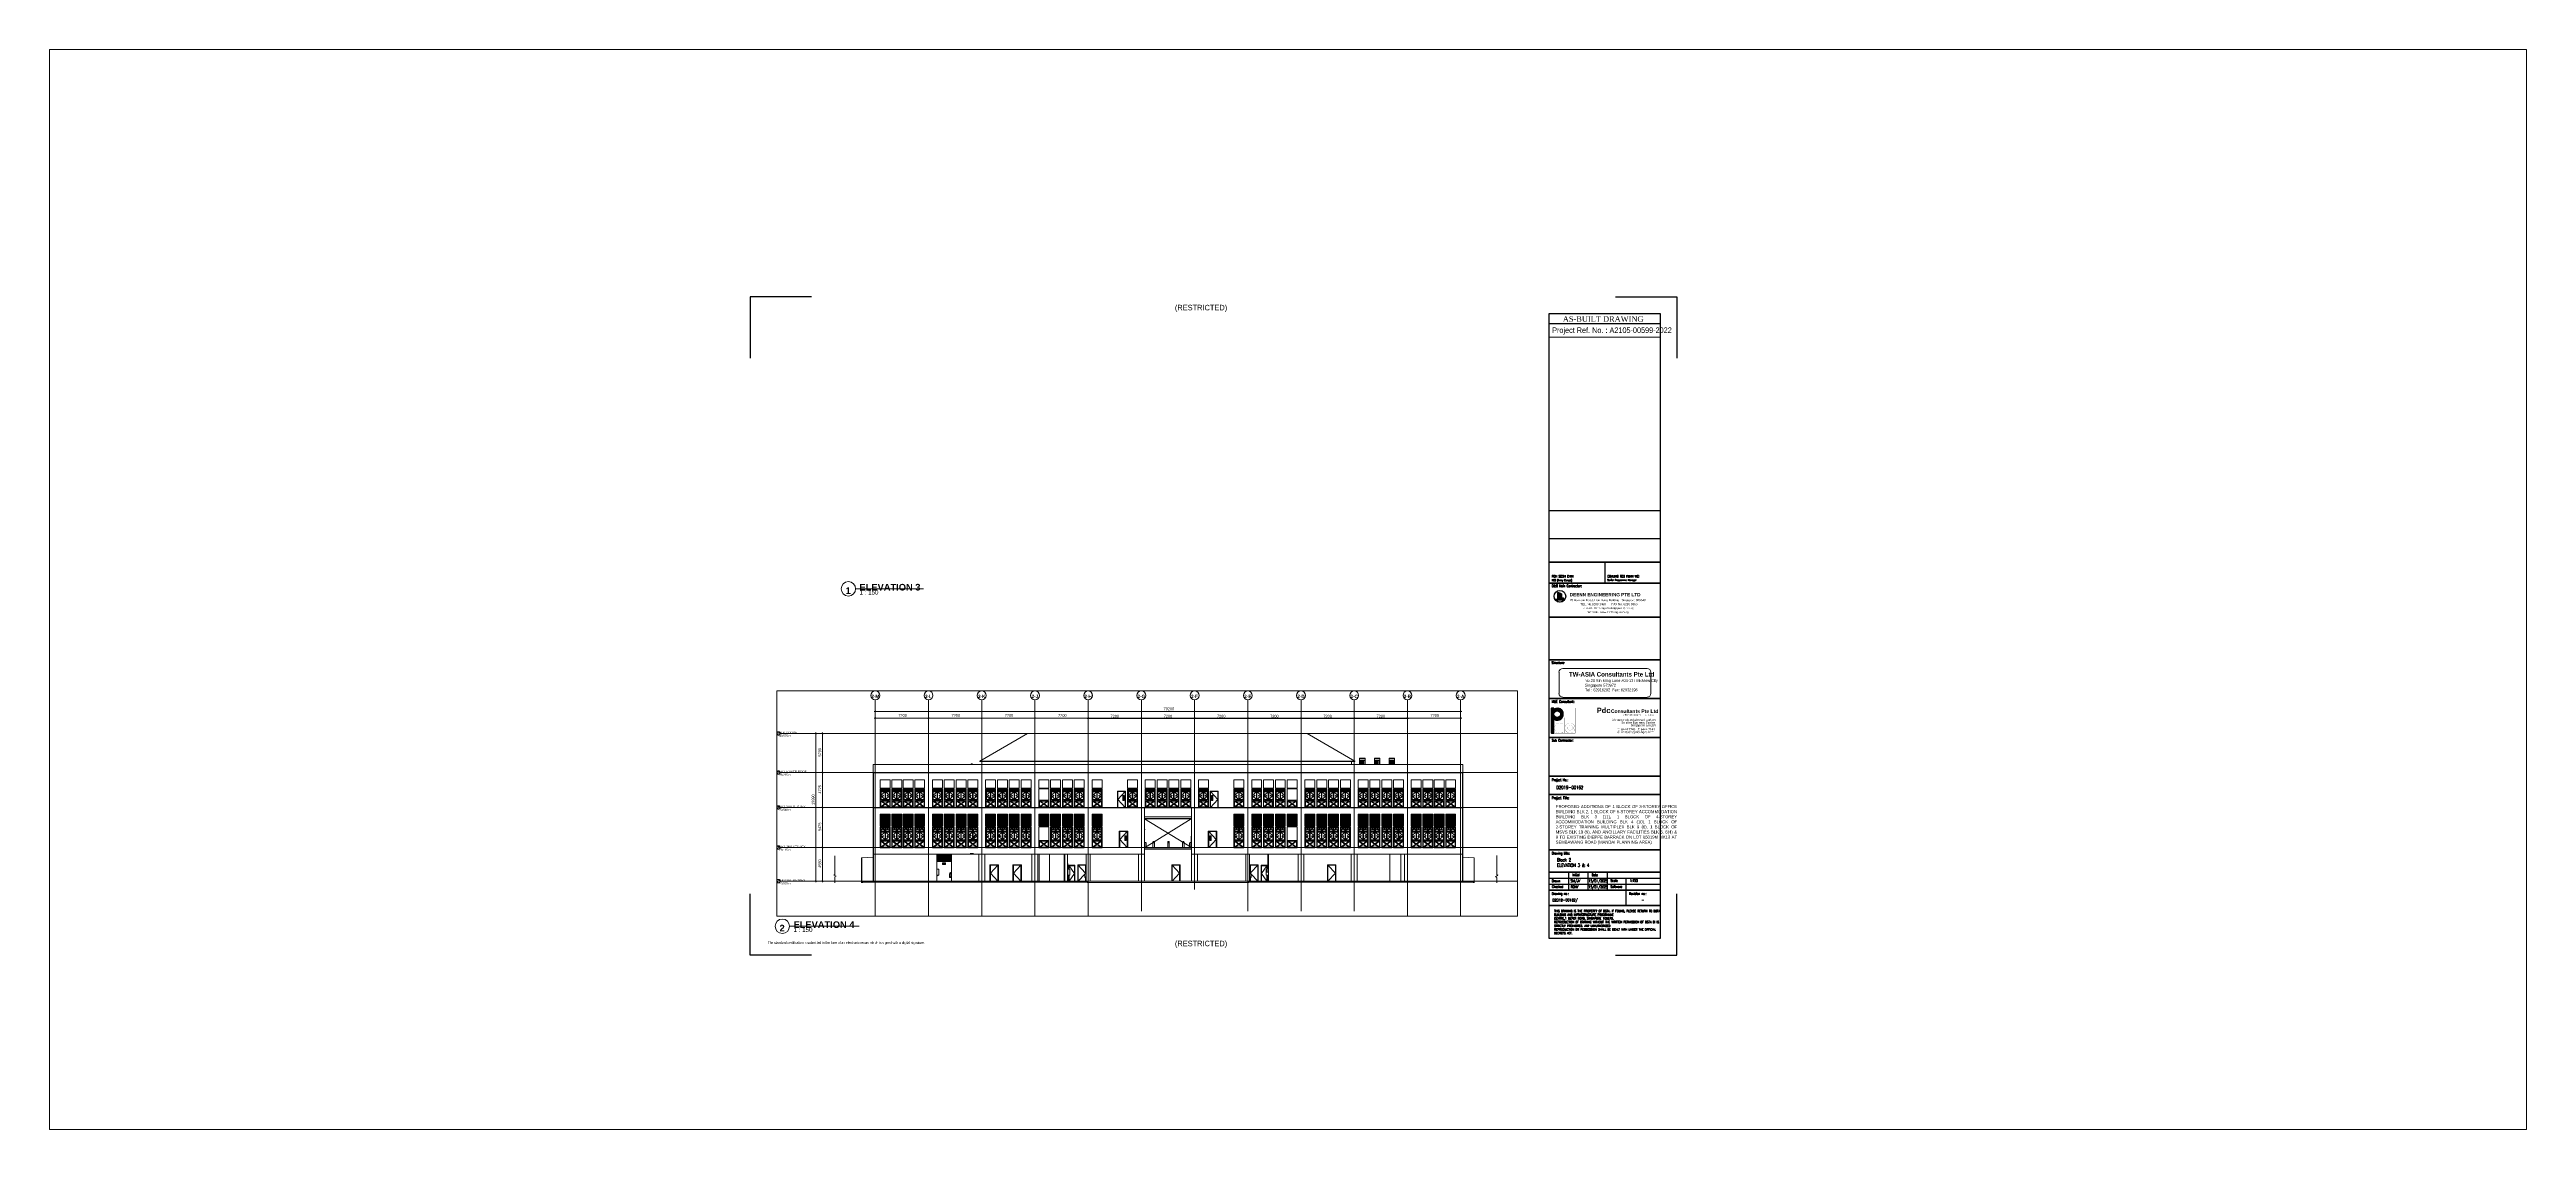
# Paper-space layout 'Layout1' of a CAD drawing. Header units: millimetres. Extents: x -619 to 1616, y -49 to 925.
# The model-space entities are those that its viewports show. They can reach past a viewport. Long polylines and large blocks are cut down to what shows.
import ezdxf
from ezdxf.enums import TextEntityAlignment as Align

# ---------------------------------------------------------------- set-up
doc = ezdxf.new("R2010")
doc.units = ezdxf.units.MM
for name, pattern in [('Centre', [4762.5, 952.5, -714.375, 2381.25, -714.375]), ('CONTINOUS', [0]), ('Dash', [952.5, 476.25, -476.25]), ('DE-SELARANG TITLE BLOCK$0$DASHED', [0.75, 0.5, -0.25]), ('Glass Symbol', [360, 90, -90, 90, -90]), ('IDA - Grid Line', [2100, 1200, -300, 300, -300]), ('IDA - Hidden 2-1', [450, 300, -150])]:
    doc.linetypes.add(name, pattern=pattern)
for name, color, linetype, lineweight in [('0-1', 7, 'Continuous', 5), ('A-_ANOT----_D', 7, 'Continuous', 9), ('A-_ANOT----_D-150', 7, 'Continuous', 9), ('A-_ANOTTBLK_P', 7, 'Continuous', 9), ('A-_ANOTVPRT_T', 7, 'Continuous', 9), ('A-_DETA----_ED', 7, 'Continuous', 9), ('A-_DETA----_ED-1', 7, 'Continuous', 18), ('A-_DETA----_ED-2', 7, 'IDA - Hidden 2-1', 9), ('A-_FLORLEVL_E', 7, 'Continuous', 9), ('S-_ANOTGRID_E', 7, 'Continuous', 9)]:
    doc.layers.add(name, color=color, linetype=linetype, lineweight=lineweight)
for name, color, linetype in [('_KTI_CONTROL', 9, 'Continuous'), ('A-_ANOTTBLK_E-', 8, 'Continuous'), ('G-ANOTVPRT_T', 7, 'Continuous')]:
    doc.layers.add(name, color=color, linetype=linetype)
for name, color, linetype, lineweight, true_color in [('A-_CEIL----_E-1', 6, 'Continuous', 9, 0xff00ff), ('A-_DOOR----_E-1', 6, 'Continuous', 9, 0xff00ff), ('A-_DOOR----_E-2', 6, 'Centre', 9, 0xff00ff), ('A-_DOOR----_H-1', 6, 'Dash', 18, 0xff00ff), ('A-_FLOR----_E-1', 6, 'Continuous', 9, 0xff00ff), ('A-_FLORLEVL_E-1', 9, 'IDA - Grid Line', 9, 0x808080), ('A-_FURT----_E-1', 6, 'Continuous', 9, 0xff00ff), ('A-_GENM----_M-1', 6, 'Continuous', 9, 0xff00ff), ('A-_GENM----_M-2', 1, 'Continuous', 9, 0xff0000), ('A-_HANR----_E6-1', 6, 'Continuous', 9, 0xff00ff), ('A-_ROOF----_E-1', 6, 'Continuous', 9, 0xff00ff), ('A-_WALL----_E-1', 6, 'Continuous', 9, 0xff00ff), ('A-_WALLPRTN_E-1', 6, 'Continuous', 9, 0xff00ff), ('A-_WIND----_E-1', 6, 'Continuous', 9, 0xff00ff), ('A-_WIND----_E-2', 6, 'Dash', 9, 0xff00ff), ('A-_WIND----_E-3', 6, 'Centre', 9, 0xff00ff), ('A-_WIND----_E-4', 6, 'Glass Symbol', 9, 0xff00ff), ('C-_SITE----_E-1', 6, 'Continuous', 9, 0xff00ff), ('E-_ELECEQPT_E-1', 6, 'Continuous', 9, 0xff00ff), ('E-_FIREALAM_E-1', 6, 'Continuous', 9, 0xff00ff), ('M-_EQPT----_E-1', 6, 'Continuous', 9, 0xff00ff), ('M-_SANIFIXR_E-2', 7, 'Continuous', 9, 0x804000), ('M-_SANIFIXR_E-3', 6, 'Continuous', 9, 0xff00ff), ('S-_ANOTGRID_E-1', 9, 'IDA - Grid Line', 9, 0x808080), ('S-_COLN----_E-1', 6, 'Continuous', 9, 0xff00ff), ('X_PART----_E-1', 6, 'Continuous', 9, 0xff00ff)]:
    doc.layers.add(name, color=color, linetype=linetype, lineweight=lineweight, true_color=true_color)
doc.styles.add('Arial', font='arial.ttf', dxfattribs={"width": 0.75, "height": 1.415653})
doc.styles.add('Arial Narrow', font='ARIALN.TTF', dxfattribs={"height": 300})
doc.styles.add('Arial Narrow_1', font='ARIALN.TTF', dxfattribs={"height": 270})
doc.styles.add('Arial Narrow_10', font='ARIALN.TTF', dxfattribs={"height": 2.5})
doc.styles.add('Arial Narrow_2', font='ARIALN.TTF', dxfattribs={"height": 375})
doc.styles.add('Arial Narrow_6', font='ARIALN.TTF', dxfattribs={"width": 0.8, "height": 2.5})
doc.styles.add('Arial Narrow_B', font='ARIALNB.TTF', dxfattribs={"height": 450})
doc.styles.add('Arial_3', font='arial.ttf', dxfattribs={"height": 4})
doc.styles.add('Arial_5', font='arial.ttf', dxfattribs={"width": 0.8, "height": 150})
doc.styles.add('Arial_B_1', font='arialbd.ttf', dxfattribs={"height": 6})
doc.styles.add('MtXpl_Trebuchet_MS', font='trebucbd.ttf')
doc.styles.add('PDC', font='arialbd.ttf', dxfattribs={"width": 0.9, "height": 300})
doc.styles.add('PDC-Add', font='trebuc.ttf')
doc.styles.add('ROMANC', font='ARIALUNI.TTF')
doc.styles.add('ROMANS-1', font='romans.shx', dxfattribs={"width": 0.7})
doc.styles.add('simplex', font='simplex_.ttf', dxfattribs={"height": 600})
doc.styles.add('Times New Roman', font='times.ttf', dxfattribs={"height": 1.596466})
doc.styles.add('TW_Romans', font='romans.shx', dxfattribs={"width": 0.8})
doc.styles.add('X_1368_ TITLE BLK A1$0$X_1368_ TITLE BLK A1$0$Standard', font='txt_____.ttf')
doc.dimstyles.new('IDA_-_Arial_-_2_5mm_-_Black_-_Diagonal', dxfattribs={"dimscale": 304.8, "dimtxt": 383.786615, "dimasz": 0.492126, "dimexe": 0.492126, "dimexo": 0.738189, "dimgap": 0.246063, "dimtad": 1, "dimdec": 0, "dimzin": 0, "dimdsep": 46, "dimtxsty": 'Arial Narrow_2', "dimblk1": 'OBLIQUE', "dimblk2": 'OBLIQUE', "dimsah": 1, "dimcen": 0.09, "dimdle": 0.492126, "dimadec": 6, "dimazin": 0, "dimtfac": 1, "dimtdec": 4, "dimtix": 1, "dimtmove": 0, "dimatfit": 3, "dimfxl": 1, "dimtvp": 1, "dimtolj": 1, "dimtzin": 0, "dimarcsym": 2})
doc.dimstyles.new('IDA_-_Arial_-_2_5mm_-_Black_-_Diagonal_1', dxfattribs={"dimscale": 304.8, "dimtxt": 383.786615, "dimasz": 0.492126, "dimexe": 0.492126, "dimexo": 0.738189, "dimgap": 0.246063, "dimtad": 1, "dimdec": 0, "dimzin": 0, "dimdsep": 46, "dimtxsty": 'Arial Narrow_2', "dimblk1": 'OBLIQUE', "dimblk2": 'OBLIQUE', "dimsah": 1, "dimcen": 0.09, "dimdle": 0.492126, "dimadec": 6, "dimazin": 0, "dimtfac": 1, "dimtdec": 4, "dimtix": 1, "dimtmove": 2, "dimatfit": 3, "dimfxl": 1, "dimtvp": 1, "dimtolj": 1, "dimtzin": 0, "dimarcsym": 2})

# ---------------------------------------------------------------- blocks, each defined once
blk = doc.blocks.new('Viewport - View Title 2-3766313-BLK 2 ELEVATION 3 _ 4')
at = {"layer": 'A-_ANOTVPRT_T'}
for start, end in [(360, 180), (180, 0)]:
    blk.add_arc((-6, 0), 6.5, start, end, dxfattribs=at)
blk = doc.blocks.new('*X157')
at = {"color": 0}
for p, q in [((105083, 16093), (105267, 16278)), ((105083, 16111), (105250, 16278)), ((105083, 16129), (105232, 16278)), ((105083, 16146), (105214, 16278)), ((105083, 16164), (105197, 16278)), ((105083, 16182), (105179, 16278)), ((105083, 16199), (105161, 16278)), ((105083, 16217), (105144, 16278)), ((105083, 16235), (105126, 16278)), ((105083, 16252), (105108, 16278)), ((105083, 16270), (105090, 16278)), ((105083, 16076), (105281, 16274)), ((105083, 16058), (105281, 16257)), ((105083, 16040), (105281, 16239)), ((105083, 16023), (105281, 16221)), ((105083, 16005), (105281, 16203)), ((105083, 15987), (105281, 16186)), ((105083, 15970), (105281, 16168)), ((105083, 15952), (105281, 16150)), ((105083, 15934), (105281, 16133)), ((105083, 15917), (105281, 16115)), ((105083, 15899), (105281, 16097)), ((105083, 15881), (105281, 16080)), ((105083, 15863), (105281, 16062)), ((105083, 15846), (105281, 16044)), ((105083, 15828), (105281, 16027)), ((105083, 15810), (105281, 16009)), ((105438, 16078), (105543, 16182)), ((105438, 16096), (105525, 16182)), ((105438, 16113), (105507, 16182)), ((105438, 16131), (105490, 16182)), ((105438, 16149), (105472, 16182)), ((105438, 16166), (105454, 16182)), ((105438, 16060), (105546, 16168)), ((105438, 16042), (105546, 16150)), ((105438, 16025), (105546, 16132)), ((105438, 16007), (105546, 16115)), ((105438, 15989), (105546, 16097)), ((105438, 15972), (105546, 16079)), ((105438, 15954), (105546, 16062)), ((105438, 15936), (105546, 16044)), ((105438, 15919), (105546, 16026)), ((105438, 15901), (105546, 16009)), ((105083, 15793), (105281, 15991)), ((105083, 15775), (105281, 15974)), ((105083, 15757), (105281, 15956)), ((105083, 15740), (105281, 15938)), ((105083, 15722), (105281, 15921)), ((105083, 15704), (105281, 15903)), ((105083, 15687), (105281, 15885)), ((105083, 15669), (105281, 15868)), ((105083, 15651), (105281, 15850)), ((105083, 15634), (105281, 15832)), ((105083, 15616), (105281, 15815)), ((105083, 15598), (105281, 15797)), ((105083, 15581), (105281, 15779)), ((105083, 15563), (105281, 15762)), ((105083, 15545), (105281, 15744)), ((105083, 15528), (105281, 15726)), ((105083, 15510), (105281, 15709)), ((105083, 15492), (105281, 15691)), ((105083, 15475), (105281, 15673)), ((105083, 15457), (105281, 15655)), ((105083, 15439), (105281, 15638)), ((105083, 15422), (105281, 15620)), ((105083, 15404), (105281, 15602)), ((105083, 15386), (105281, 15585)), ((105083, 15369), (105281, 15567)), ((105083, 15351), (105281, 15549)), ((105083, 15333), (105281, 15532)), ((105083, 15315), (105281, 15514)), ((105083, 15298), (105281, 15496)), ((105083, 15280), (105281, 15479)), ((105083, 15262), (105281, 15461)), ((105084, 15247), (105281, 15443)), ((105102, 15247), (105281, 15426)), ((105120, 15247), (105281, 15408)), ((105137, 15247), (105281, 15390)), ((105155, 15247), (105281, 15373)), ((105173, 15247), (105281, 15355)), ((105191, 15247), (105281, 15337)), ((105208, 15247), (105281, 15320)), ((105226, 15247), (105281, 15302)), ((105244, 15247), (105281, 15284)), ((105261, 15247), (105281, 15267)), ((105279, 15247), (105281, 15249)), ((105438, 15883), (105546, 15991)), ((105438, 15866), (105546, 15973)), ((105438, 15848), (105546, 15956)), ((105438, 15830), (105546, 15938)), ((105438, 15813), (105546, 15920)), ((105438, 15795), (105546, 15903)), ((105438, 15777), (105546, 15885)), ((105438, 15760), (105546, 15867)), ((105438, 15742), (105546, 15850)), ((105438, 15724), (105546, 15832)), ((105438, 15707), (105546, 15814)), ((105438, 15689), (105546, 15797)), ((105438, 15671), (105546, 15779)), ((105438, 15654), (105546, 15761)), ((105438, 15636), (105546, 15743)), ((105438, 15618), (105546, 15726)), ((105438, 15601), (105546, 15708)), ((105438, 15583), (105546, 15690)), ((105438, 15565), (105546, 15673)), ((105438, 15548), (105546, 15655)), ((105438, 15530), (105546, 15637)), ((105438, 15512), (105546, 15620)), ((105438, 15494), (105546, 15602)), ((105438, 15477), (105546, 15584)), ((105438, 15459), (105546, 15567)), ((105438, 15441), (105546, 15549)), ((105438, 15424), (105546, 15531)), ((105438, 15406), (105546, 15514)), ((105438, 15388), (105546, 15496)), ((105438, 15371), (105546, 15478)), ((105438, 15353), (105546, 15461)), ((105438, 15335), (105546, 15443)), ((105438, 15318), (105546, 15425)), ((105438, 15300), (105546, 15408)), ((105438, 15282), (105546, 15390)), ((105438, 15265), (105546, 15372)), ((105441, 15250), (105546, 15355)), ((105459, 15250), (105546, 15337)), ((105476, 15250), (105546, 15319)), ((105494, 15250), (105546, 15302)), ((105512, 15250), (105546, 15284)), ((105529, 15250), (105546, 15266)), ((105686, 15441), (105689, 15445)), ((105686, 15424), (105707, 15445)), ((105686, 15406), (105724, 15445)), ((105686, 15388), (105742, 15445)), ((105686, 15371), (105750, 15435)), ((105686, 15353), (105750, 15418)), ((105686, 15335), (105750, 15400)), ((105686, 15318), (105750, 15382)), ((105686, 15300), (105750, 15364)), ((105686, 15282), (105750, 15347)), ((105686, 15265), (105750, 15329)), ((105686, 15247), (105750, 15311)), ((105692, 15236), (105750, 15294)), ((105710, 15236), (105750, 15276)), ((105728, 15236), (105750, 15258)), ((105745, 15236), (105750, 15241)), ((105886, 15394), (105893, 15401)), ((105886, 15377), (105910, 15401)), ((105886, 15359), (105928, 15401)), ((105886, 15341), (105941, 15396)), ((105886, 15324), (105941, 15378)), ((105886, 15306), (105941, 15360)), ((105886, 15288), (105941, 15343)), ((105886, 15271), (105941, 15325)), ((105886, 15253), (105941, 15307)), ((105892, 15241), (105941, 15290)), ((105910, 15241), (105941, 15272)), ((105928, 15241), (105941, 15254))]:
    blk.add_line(p, q, dxfattribs=at)
blk = doc.blocks.new('*X158')
at = {"color": 0}
for p, q in [((104618, 15191), (104621, 15194)), ((104622, 15182), (104634, 15194)), ((104627, 15174), (104647, 15194)), ((104632, 15165), (104661, 15194)), ((104637, 15157), (104674, 15194)), ((104642, 15149), (104687, 15194)), ((104647, 15141), (104700, 15194)), ((104652, 15133), (104714, 15194)), ((104658, 15125), (104727, 15194)), ((104663, 15117), (104740, 15194)), ((104668, 15109), (104753, 15194)), ((104674, 15101), (104767, 15194)), ((104684, 15098), (104780, 15194)), ((104697, 15098), (104793, 15194)), ((104711, 15098), (104806, 15194)), ((104724, 15098), (104820, 15194)), ((104737, 15098), (104833, 15194)), ((104750, 15098), (104846, 15194)), ((104764, 15098), (104859, 15194)), ((104777, 15098), (104873, 15194)), ((104790, 15098), (104886, 15194)), ((104803, 15098), (104899, 15194)), ((104817, 15098), (104912, 15194)), ((104830, 15098), (104926, 15194)), ((104843, 15098), (104939, 15194)), ((104857, 15098), (104952, 15194)), ((104870, 15098), (104966, 15194)), ((104883, 15098), (104979, 15194)), ((104896, 15098), (104992, 15194)), ((104910, 15098), (105005, 15194)), ((104923, 15098), (105019, 15194)), ((104936, 15098), (105032, 15194)), ((104949, 15098), (105045, 15194)), ((104963, 15098), (105058, 15194)), ((104976, 15098), (105072, 15194)), ((104989, 15098), (105085, 15194)), ((105002, 15098), (105098, 15194)), ((105016, 15098), (105111, 15194)), ((105029, 15098), (105125, 15194)), ((105042, 15098), (105138, 15194)), ((105055, 15098), (105151, 15194)), ((105069, 15098), (105164, 15194)), ((105082, 15098), (105178, 15194)), ((105095, 15098), (105191, 15194)), ((105108, 15098), (105204, 15194)), ((105122, 15098), (105217, 15194)), ((105135, 15098), (105231, 15194)), ((105148, 15098), (105244, 15194)), ((105161, 15098), (105257, 15194)), ((105175, 15098), (105270, 15194)), ((105188, 15098), (105284, 15194)), ((105201, 15098), (105297, 15194)), ((105214, 15098), (105304, 15187)), ((105228, 15098), (105304, 15175)), ((105241, 15098), (105318, 15175)), ((105254, 15098), (105331, 15175)), ((105268, 15098), (105344, 15175)), ((105281, 15098), (105357, 15175)), ((105294, 15098), (105371, 15175)), ((105305, 15082), (105397, 15175)), ((105307, 15098), (105384, 15175)), ((105318, 15082), (105410, 15175)), ((105331, 15082), (105424, 15175)), ((105344, 15082), (105437, 15175)), ((105358, 15082), (105450, 15175)), ((105371, 15082), (105463, 15175)), ((105384, 15082), (105477, 15175)), ((105397, 15082), (105490, 15175)), ((105411, 15082), (105503, 15175)), ((105424, 15082), (105516, 15175)), ((105437, 15082), (105530, 15175)), ((105450, 15082), (105543, 15175)), ((105464, 15082), (105556, 15175)), ((105477, 15082), (105569, 15175)), ((105490, 15082), (105583, 15175)), ((105503, 15082), (105596, 15175)), ((105517, 15082), (105609, 15175)), ((105530, 15082), (105623, 15175)), ((105543, 15082), (105619, 15158)), ((105556, 15082), (105629, 15155)), ((105570, 15082), (105643, 15155)), ((105583, 15082), (105656, 15155)), ((105596, 15082), (105669, 15155)), ((105610, 15082), (105682, 15155)), ((105623, 15082), (105696, 15155)), ((105623, 15069), (105709, 15155)), ((105626, 15059), (105722, 15155)), ((105640, 15059), (105735, 15155)), ((105653, 15059), (105749, 15155)), ((105666, 15059), (105762, 15155)), ((105679, 15059), (105775, 15155)), ((105693, 15059), (105788, 15155)), ((105706, 15059), (105802, 15155)), ((105719, 15059), (105815, 15155)), ((105732, 15059), (105828, 15155)), ((105746, 15059), (105841, 15155)), ((105759, 15059), (105855, 15155)), ((105772, 15059), (105868, 15155)), ((105786, 15059), (105881, 15155)), ((105799, 15059), (105895, 15155)), ((105812, 15059), (105908, 15155)), ((105825, 15059), (105921, 15155)), ((105839, 15059), (105934, 15155)), ((105852, 15059), (105948, 15155)), ((105865, 15059), (105961, 15155)), ((105878, 15059), (105974, 15155)), ((105892, 15059), (105987, 15155)), ((105905, 15059), (106001, 15155)), ((105918, 15059), (106014, 15155)), ((105931, 15059), (106027, 15155)), ((105945, 15059), (106040, 15155)), ((105958, 15059), (106054, 15155)), ((105971, 15059), (106067, 15155)), ((105984, 15059), (106080, 15155)), ((105998, 15059), (106093, 15155)), ((106011, 15059), (106107, 15155)), ((106024, 15059), (106120, 15155)), ((106037, 15059), (106133, 15155)), ((106051, 15059), (106146, 15155)), ((106064, 15059), (106160, 15155)), ((106077, 15059), (106173, 15155)), ((106090, 15059), (106186, 15155)), ((106104, 15059), (106199, 15155)), ((106117, 15059), (106213, 15155)), ((106130, 15059), (106226, 15155)), ((106143, 15059), (106239, 15155)), ((106170, 15059), (106222, 15112)), ((106183, 15059), (106185, 15061))]:
    blk.add_line(p, q, dxfattribs=at)
blk = doc.blocks.new('pdc logo')
at = {"layer": '_KTI_CONTROL'}
h = blk.add_hatch(color=5, dxfattribs=at)
h.dxf.hatch_style = 1
h.paths.add_polyline_path([(2157.6, -611.2, -1), (2152.8, -611.2, -1)], flags=16)
edge = h.paths.add_edge_path()
edge.add_arc((2152.4, -607.2), 0.4, 360, 450)
edge.add_line((2152.4, -606.8), (2151.2, -606.8))
edge.add_arc((2151.2, -607.2), 0.32, 90, 180)
edge.add_line((2150.9, -607.2), (2150.9, -624.6))
edge.add_arc((2151.2, -624.6), 0.32, 180, 270)
edge.add_line((2151.2, -624.9), (2152.5, -624.9))
edge.add_arc((2152.5, -624.6), 0.32, 270, 360)
edge.add_line((2152.8, -624.6), (2152.8, -614.8))
edge.add_arc((2155.2, -611.2), 4.34, 236.1056, 450)
edge.add_arc((2155.2, -611.2), 4.34, 90, 123.8944)
edge.add_line((2152.8, -607.6), (2152.8, -607.2))
blk.add_line((2151.8, -612.1), (2151.8, -612.1), dxfattribs=at)
at = {"layer": '_KTI_CONTROL', "color": 5}
for p, q in [((2160.2, -613.9), (2160.2, -613.9)), ((2166.7, -620.6), (2166.7, -620.6)), ((2166.7, -621.7), (2166.7, -621.7))]:
    blk.add_line(p, q, dxfattribs=at)
at = {"layer": '_KTI_CONTROL'}
blk.add_lwpolyline([(2151.3, -624.9, 0.08, 0.08, 0), (2168, -624.9, 0.08, 0.08, 0.414214), (2168.4, -624.5, 0.08, 0.08, 0), (2168.4, -607.2, 0.08, 0.08, 0.414214), (2168, -606.8, 0.08, 0.08, 0), (2151.3, -606.8, 0.08, 0, 0.414214), (2150.9, -607.2, 0, 0, 0), (2150.9, -624.5, 0, 0.08, 0.414214)], format="xyseb", close=True, dxfattribs=at)
blk.add_lwpolyline([(2152.8, -607.6), (2152.8, -607.2, 0.414214), (2152.4, -606.8), (2151.2, -606.8, 0.414214), (2150.9, -607.2), (2150.9, -624.6, 0.414214), (2151.2, -624.9), (2152.5, -624.9, 0.414214), (2152.8, -624.6), (2152.8, -614.8, 1.350121), (2155.2, -606.8)], format="xyb", dxfattribs=at)
at = {"layer": '_KTI_CONTROL', "color": 5, "const_width": 0.08}
for points in [[(2159.2, -624.3, 0.604222), (2159, -624.2, -1.673231), (2158.3, -617.8, 0.53158), (2158.8, -617.5), (2158.8, -614.1, -0.414214), (2159.2, -613.7), (2160.3, -613.7, -0.414214), (2160.7, -614.1), (2160.7, -624.5, -0.414214), (2160.4, -624.9), (2159.6, -624.9, -0.414214), (2159.2, -624.5)], [(2166.7, -621.7, -0.600855), (2167.5, -623.2, -3.270946), (2167.5, -619.1, -0.600855), (2166.7, -620.6, -0.249332), (2165.9, -620.2, 3.270946), (2165.9, -622.1, -0.249332)]]:
    blk.add_lwpolyline(points, format="xyb", close=True, dxfattribs=at)
blk.add_lwpolyline([(2158.7, -621.2, 1712.893325), (2158.7, -621.2)], format="xyb", dxfattribs=at)
at = {"layer": '_KTI_CONTROL'}
blk.add_circle((2155.2, -611.2), 2.42, dxfattribs=at)
blk.add_arc((2155.2, -611.2), 4.34, 236.1056, 123.8944, dxfattribs=at)
blk = doc.blocks.new('A$C62FE11C2')
at = {"layer": '_KTI_CONTROL', "xscale": 1.25, "yscale": 1.25, "zscale": 1.25}
blk.add_blockref('pdc logo', (-2684.7, 783.7), dxfattribs=at)
at = {"layer": '_KTI_CONTROL', "color": 5, "style": 'PDC'}
blk.add_text('Pdc ', height=4.86, dxfattribs=at).set_placement((44.9, 20.7))
at = {"layer": '_KTI_CONTROL', "color": 7, "style": 'PDC'}
blk.add_text('Consultants Pte Ltd', height=3.24, dxfattribs=at).set_placement((57.7, 20.8))
at = {"layer": 'A-_ANOTTBLK_E-', "color": 7}
for s, style, p in [('23 New Industrial Road  #06-03', 'PDC-Add', (58.8, 13.5)), (': 6444 7748 ', 'PDC-Add', (65.5, 5.1)), (': contact@pdcengrs.com', 'MtXpl_Trebuchet_MS', (65.5, 2.6)), ('Solstice Business Center', 'PDC-Add', (67.3, 11.2)), ('Singapore 536209', 'PDC-Add', (75.6, 8.7)), (': 6444 7141', 'PDC-Add', (83.2, 5.1))]:
    blk.add_text(s, height=2, dxfattribs=dict(at, style=style)).set_placement(p)
at = {"layer": 'A-_ANOTTBLK_E-', "color": 5, "style": 'MtXpl_Trebuchet_MS'}
for s, p in [('e', (63.6, 2.6)), ('t', (63.7, 5.1)), ('f', (82.2, 5.1))]:
    blk.add_text(s, height=2, dxfattribs=at).set_placement(p)
at = {"layer": 'A-_ANOTTBLK_E-', "color": 7, "char_height": 1.387, "width": 77.284, "attachment_point": 1, "style": 'X_1368_ TITLE BLK A1$0$X_1368_ TITLE BLK A1$0$Standard'}
for s, insert in [('{\\fArial|b0|i0|c0|p34;\\T1.1;MECHANICAL}', (68.4, 19.8)), ('{\\fArial|b0|i0|c0|p34;\\T1.1;+}', (82.5, 19.8)), ('{\\fArial|b0|i0|c0|p34;\\T1.1;ELECTRICAL    }', (84.4, 19.7))]:
    blk.add_mtext(s, dxfattribs=dict(at, insert=insert))
blk = doc.blocks.new('A$C65596820')
at = {"layer": 'A-_ANOTTBLK_P'}
for p, q in [((-91.3, -11.3), (-91.3, -30.3)), ((-11.9, -7.8), (-87.8, -7.8)), ((-8.4, -30.3), (-8.4, -11.3)), ((-87.8, -33.9), (-11.9, -33.9))]:
    blk.add_line(p, q, dxfattribs=at)
for centre, start, end in [((-87.8, -11.3), 90, 180), ((-11.9, -11.3), 0, 90), ((-87.8, -30.3), 180, 270), ((-11.9, -30.3), 270, 0)]:
    blk.add_arc(centre, 3.53, start, end, dxfattribs=at)
at = {"layer": 'A-_ANOTTBLK_P', "attachment_point": 1}
for s, insert, char_height, width, style in [('TW-ASIA Consultants Pte Ltd', (-82.3, -11.1), 4.008, 78.165, 'Arial Narrow_B'), ('Singapore 573972 ', (-68, -21.7), 2.5, 26.335, 'Arial Narrow_2'), ('No.28 Sin Ming Lane #04-137 Midview City ', (-68, -17.5), 2.5, 60.968, 'Arial Narrow_2'), ('Tel : 62916292  Fax: 62932196', (-68, -25.9), 2.5, 43.435, 'Arial Narrow_2')]:
    blk.add_mtext(s, dxfattribs=dict(at, insert=insert, char_height=char_height, width=width, style=style))
blk = doc.blocks.new('PEFY-P125VMA-E_Service_space_1 - PEFY-P125VMA-E-1404126-DOOR _ wINDOW SCHEDULE - ELEVATION 4 Copy 1')
at = {"layer": 'M-_EQPT----_E-1'}
for p, q in [((9027.7, 25795), (8847.7, 25795)), ((9297.7, 25795), (8847.7, 25795)), ((9117.7, 25795), (9297.7, 25795))]:
    blk.add_line(p, q, dxfattribs=at)
blk = doc.blocks.new('Electrical-Controller_SE-Controls_Shevtec_OS2_30-60-90A-PSU - Amega Control Panel_400x500x200-1377755-DOOR _ wINDOW SCHEDULE - ELEVATION 4 Copy 1')
at = {"layer": 'E-_ELECEQPT_E-1'}
for p, q in [((49012.6, 23765), (49027.6, 23765)), ((49012.6, 23265), (49012.6, 23765)), ((49027.6, 23765), (49212.6, 23765)), ((49027.6, 23765), (49027.6, 23265)), ((49212.6, 23765), (49212.6, 23265)), ((49002.6, 23465), (49002.6, 23565)), ((49002.6, 23565), (49012.6, 23565)), ((49012.6, 23465), (49002.6, 23465)), ((49027.6, 23265), (49012.6, 23265)), ((49212.6, 23265), (49027.6, 23265))]:
    blk.add_line(p, q, dxfattribs=at)
blk = doc.blocks.new('1599_DB_A_BLK2_ISS_ACMV_R21 23 1228_rvt-2-DOOR _ wINDOW SCHEDULE - ELEVATION 4 Copy 1')
at = {"layer": 'M-_EQPT----_E-1'}
h = blk.add_hatch(dxfattribs=at)
h.set_pattern_fill('FP_20', color=8, style=0, pattern_type=2)
h.set_pattern_definition([(90, (61691.268, 37886), (-15, 9e-16), [])])
h.paths.add_polyline_path([(61632.3, 37865), (61750.1, 37866.2), (61744.9, 37875.1), (61735.9, 37880.3), (61730.8, 37881), (61646.6, 37880.3), (61637.6, 37875.1), (61632.4, 37866.2)])
h.paths.add_polyline_path([(61651.8, 37891), (61735.9, 37891.7), (61744.9, 37896.9), (61748.1, 37901), (61750.8, 37911), (61750.1, 38109.2), (61744.9, 38118.1), (61735.9, 38123.3), (61730.8, 38124), (61646.6, 38123.3), (61637.6, 38118.1), (61632.4, 38109.2), (61631.8, 38104), (61633.2, 37905.8), (61634.4, 37901), (61637.6, 37896.9), (61646.6, 37891.7)])
h.paths.add_polyline_path([(61651.8, 38134), (61735.9, 38134.7), (61744.9, 38139.9), (61748.1, 38144), (61750.8, 38159.4), (61750.1, 38352.2), (61744.9, 38360.2), (61740.8, 38364.3), (61730.8, 38367), (61646.6, 38366.3), (61637.6, 38361.1), (61632, 38349), (61631.8, 38347), (61633.2, 38148.8), (61634.4, 38144), (61637.6, 38139.9), (61646.6, 38134.7)])
h = blk.add_hatch(dxfattribs=at)
h.set_pattern_fill('FP_19', color=8, style=0, pattern_type=2)
h.set_pattern_definition([(90, (61822.268, 37886), (-15, 9e-16), [])])
h.paths.add_polyline_path([(61782.6, 37865), (61881.1, 37866.2), (61875.9, 37875.1), (61871.8, 37878.3), (61861.8, 37881), (61777.6, 37880.3), (61768.6, 37875.1), (61764.4, 37865), (61768.6, 37865)])
h.paths.add_polyline_path([(61861.8, 37891), (61870.4, 37893.7), (61875.9, 37896.9), (61881.1, 37905.8), (61881.8, 37911), (61881.1, 38109.2), (61875.9, 38118.1), (61871.8, 38121.3), (61861.8, 38124), (61777.6, 38123.3), (61768.6, 38118.1), (61763.4, 38109.2), (61762.8, 38104), (61764.2, 37905.8), (61765.4, 37901), (61768.6, 37896.9), (61777.6, 37891.7), (61782.8, 37891), (61810.1, 37891)])
h.paths.add_polyline_path([(61782.8, 38134), (61866.9, 38134.7), (61875.9, 38139.9), (61879.1, 38144), (61881.8, 38159.4), (61881.1, 38352.2), (61875.9, 38360.2), (61871.8, 38364.3), (61861.8, 38367), (61777.6, 38366.3), (61768.6, 38361.1), (61763, 38349), (61762.8, 38347), (61764.2, 38148.8), (61765.4, 38144), (61768.6, 38139.9), (61777.6, 38134.7)])
h = blk.add_hatch(dxfattribs=at)
h.set_pattern_fill('FP_18', color=8, style=0, pattern_type=2)
h.set_pattern_definition([(90, (61953.268, 37886), (-15, 9e-16), [])])
h.paths.add_polyline_path([(61913.6, 37865), (62012.1, 37866.2), (62006.9, 37875.1), (61997.9, 37880.3), (61986, 37881), (61908.6, 37880.3), (61899.6, 37875.1), (61895.4, 37865), (61899.6, 37865)])
h.paths.add_polyline_path([(61913.8, 37891), (61997.9, 37891.7), (62006.9, 37896.9), (62012.1, 37905.8), (62012.8, 37911), (62012.1, 38109.2), (62006.9, 38118.1), (61997.9, 38123.3), (61986, 38124), (61908.6, 38123.3), (61899.6, 38118.1), (61894.4, 38109.2), (61893.8, 38104), (61894.4, 37905.8), (61899.6, 37896.9), (61908.6, 37891.7)])
h.paths.add_polyline_path([(61913.8, 38134), (61997.9, 38134.7), (62006.9, 38139.9), (62010.1, 38144), (62012.8, 38159.4), (62012.1, 38352.2), (62006.9, 38360.2), (62002.8, 38364.3), (61992.8, 38367), (61907.6, 38365.8), (61899.6, 38361.1), (61894, 38349), (61893.8, 38347), (61894.4, 38148.8), (61899.6, 38139.9), (61908.6, 38134.7)])
h = blk.add_hatch(dxfattribs=at)
h.set_pattern_fill('FP_17', color=8, style=0, pattern_type=2)
h.set_pattern_definition([(90, (62054.768, 37886), (-15, 9e-16), [])])
h.paths.add_polyline_path([(62070.9, 37865), (62079.8, 37865), (62079.8, 37881), (62029.8, 37881), (62029.8, 37865), (62033.2, 37865)])
h.paths.add_polyline_path([(62079.8, 37891), (62079.8, 38124), (62029.8, 38124), (62029.8, 37891)])
h.paths.add_polyline_path([(62079.8, 38134), (62079.8, 38367), (62029.8, 38366.3), (62029.8, 38134)])
h = blk.add_hatch(dxfattribs=at)
h.set_pattern_fill('FP_20', color=8, style=0, pattern_type=2)
h.set_pattern_definition([(90, (63691.158, 37886), (-15, 9e-16), [])])
h.paths.add_polyline_path([(63632.2, 37865), (63750, 37866.2), (63744.8, 37875.1), (63735.8, 37880.3), (63730.7, 37881), (63646.5, 37880.3), (63637.5, 37875.1), (63632.3, 37866.2)])
h.paths.add_polyline_path([(63651.7, 37891), (63735.8, 37891.7), (63744.8, 37896.9), (63748, 37901), (63750.7, 37911), (63750, 38109.2), (63744.8, 38118.1), (63735.8, 38123.3), (63730.7, 38124), (63646.5, 38123.3), (63637.5, 38118.1), (63632.3, 38109.2), (63631.7, 38104), (63633, 37905.8), (63634.3, 37901), (63637.5, 37896.9), (63646.5, 37891.7)])
h.paths.add_polyline_path([(63651.7, 38134), (63735.8, 38134.7), (63744.8, 38139.9), (63748, 38144), (63750.7, 38159.4), (63750, 38352.2), (63744.8, 38360.2), (63740.7, 38364.3), (63730.7, 38367), (63646.5, 38366.3), (63637.5, 38361.1), (63631.9, 38349), (63631.7, 38347), (63633, 38148.8), (63634.3, 38144), (63637.5, 38139.9), (63646.5, 38134.7)])
h = blk.add_hatch(dxfattribs=at)
h.set_pattern_fill('FP_19', color=8, style=0, pattern_type=2)
h.set_pattern_definition([(90, (63822.158, 37886), (-15, 9e-16), [])])
h.paths.add_polyline_path([(63782.5, 37865), (63881, 37866.2), (63875.8, 37875.1), (63871.7, 37878.3), (63861.7, 37881), (63777.5, 37880.3), (63768.5, 37875.1), (63764.3, 37865), (63768.5, 37865)])
h.paths.add_polyline_path([(63861.7, 37891), (63870.3, 37893.7), (63875.8, 37896.9), (63881, 37905.8), (63881.7, 37911), (63881, 38109.2), (63875.8, 38118.1), (63871.7, 38121.3), (63861.7, 38124), (63777.5, 38123.3), (63768.5, 38118.1), (63763.3, 38109.2), (63762.7, 38104), (63764, 37905.8), (63765.3, 37901), (63768.5, 37896.9), (63777.5, 37891.7), (63782.7, 37891), (63810, 37891)])
h.paths.add_polyline_path([(63782.7, 38134), (63866.8, 38134.7), (63875.8, 38139.9), (63879, 38144), (63881.7, 38159.4), (63881, 38352.2), (63875.8, 38360.2), (63871.7, 38364.3), (63861.7, 38367), (63777.5, 38366.3), (63768.5, 38361.1), (63762.9, 38349), (63762.7, 38347), (63764, 38148.8), (63765.3, 38144), (63768.5, 38139.9), (63777.5, 38134.7)])
h = blk.add_hatch(dxfattribs=at)
h.set_pattern_fill('FP_18', color=8, style=0, pattern_type=2)
h.set_pattern_definition([(90, (63953.158, 37886), (-15, 9e-16), [])])
h.paths.add_polyline_path([(63913.5, 37865), (64012, 37866.2), (64006.8, 37875.1), (63997.8, 37880.3), (63985.8, 37881), (63908.5, 37880.3), (63899.5, 37875.1), (63895.3, 37865), (63899.5, 37865)])
h.paths.add_polyline_path([(63913.7, 37891), (63997.8, 37891.7), (64006.8, 37896.9), (64012, 37905.8), (64012.7, 37911), (64012, 38109.2), (64006.8, 38118.1), (63997.8, 38123.3), (63985.8, 38124), (63908.5, 38123.3), (63899.5, 38118.1), (63894.3, 38109.2), (63893.7, 38104), (63894.3, 37905.8), (63899.5, 37896.9), (63908.5, 37891.7)])
h.paths.add_polyline_path([(63913.7, 38134), (63997.8, 38134.7), (64006.8, 38139.9), (64010, 38144), (64012.7, 38159.4), (64012, 38352.2), (64006.8, 38360.2), (64002.7, 38364.3), (63992.7, 38367), (63907.5, 38365.8), (63899.5, 38361.1), (63893.9, 38349), (63893.7, 38347), (63894.3, 38148.8), (63899.5, 38139.9), (63908.5, 38134.7)])
h = blk.add_hatch(dxfattribs=at)
h.set_pattern_fill('FP_17', color=8, style=0, pattern_type=2)
h.set_pattern_definition([(90, (64054.658, 37886), (-15, 9e-16), [])])
h.paths.add_polyline_path([(64070.8, 37865), (64079.7, 37865), (64079.7, 37881), (64029.7, 37881), (64029.7, 37865), (64033.1, 37865)])
h.paths.add_polyline_path([(64079.7, 37891), (64079.7, 38124), (64029.7, 38124), (64029.7, 37891)])
h.paths.add_polyline_path([(64079.7, 38134), (64079.7, 38367), (64029.7, 38366.3), (64029.7, 38134)])
h = blk.add_hatch(dxfattribs=at)
h.set_pattern_fill('FP_16', color=8, style=0, pattern_type=2)
h.set_pattern_definition([(90, (65691.158, 37764.5), (-15, 9e-16), [])])
h.paths.add_polyline_path([(65735.8, 37865), (65750, 37866.2), (65744.8, 37875.1), (65735.8, 37880.3), (65730.7, 37881), (65646.5, 37880.3), (65637.5, 37875.1), (65632.3, 37865), (65730.7, 37865)])
h.paths.add_polyline_path([(65651.7, 37891), (65735.8, 37891.7), (65744.8, 37896.9), (65748, 37901), (65750.7, 37911), (65750, 38109.2), (65744.8, 38118.1), (65735.8, 38123.3), (65730.7, 38124), (65646.5, 38123.3), (65637.5, 38118.1), (65632.3, 38109.2), (65631.7, 38104), (65633, 37905.8), (65634.3, 37901), (65637.5, 37896.9), (65646.5, 37891.7)])
h.paths.add_polyline_path([(65651.7, 38134), (65735.8, 38134.7), (65744.8, 38139.9), (65748, 38144), (65750.7, 38159.4), (65750, 38352.2), (65744.8, 38360.2), (65740.7, 38364.3), (65730.7, 38367), (65646.5, 38366.3), (65637.5, 38361.1), (65631.9, 38349), (65631.7, 38347), (65633, 38148.8), (65634.3, 38144), (65637.5, 38139.9), (65646.5, 38134.7)])
h = blk.add_hatch(dxfattribs=at)
h.set_pattern_fill('FP_15', color=8, style=0, pattern_type=2)
h.set_pattern_definition([(90, (65822.158, 37764.5), (-15, 9e-16), [])])
h.paths.add_polyline_path([(65875.8, 37865), (65881, 37866.2), (65875.8, 37875.1), (65871.7, 37878.3), (65858.6, 37881), (65777.5, 37880.3), (65768.5, 37875.1), (65764.3, 37865), (65861.7, 37865)])
h.paths.add_polyline_path([(65861.7, 37891), (65870.3, 37893.7), (65875.8, 37896.9), (65881, 37905.8), (65881.7, 37911), (65881, 38109.2), (65875.8, 38118.1), (65871.7, 38121.3), (65858.6, 38124), (65777.5, 38123.3), (65768.5, 38118.1), (65763.3, 38109.2), (65762.7, 38104), (65764, 37905.8), (65765.3, 37901), (65768.5, 37896.9), (65777.5, 37891.7), (65782.7, 37891), (65858.6, 37891)])
h.paths.add_polyline_path([(65782.7, 38134), (65866.8, 38134.7), (65875.8, 38139.9), (65879, 38144), (65881.7, 38159.4), (65881, 38352.2), (65875.8, 38360.2), (65871.7, 38364.3), (65861.7, 38367), (65777.5, 38366.3), (65768.5, 38361.1), (65762.9, 38349), (65762.7, 38347), (65764, 38148.8), (65765.3, 38144), (65768.5, 38139.9), (65777.5, 38134.7)])
h = blk.add_hatch(dxfattribs=at)
h.set_pattern_fill('FP_14', color=8, style=0, pattern_type=2)
h.set_pattern_definition([(90, (65953.158, 37764.5), (-15, 9e-16), [])])
h.paths.add_polyline_path([(65913.5, 37865), (66012, 37866.2), (66006.8, 37875.1), (65997.8, 37880.3), (65992.7, 37881), (65908.5, 37880.3), (65899.5, 37875.1), (65895.3, 37865), (65899.5, 37865)])
h.paths.add_polyline_path([(65992.7, 37891), (66001.3, 37893.7), (66006.8, 37896.9), (66012, 37905.8), (66012.7, 37911), (66012, 38109.2), (66006.8, 38118.1), (65997.8, 38123.3), (65992.7, 38124), (65908.5, 38123.3), (65899.5, 38118.1), (65894.3, 38109.2), (65893.7, 38104), (65894.3, 37905.8), (65899.5, 37896.9), (65908.5, 37891.7), (65920, 37891)])
h.paths.add_polyline_path([(65920, 38134), (65997.8, 38134.7), (66006.8, 38139.9), (66010, 38144), (66012.7, 38159.4), (66012, 38352.2), (66006.8, 38360.2), (66002.7, 38364.3), (65992.7, 38367), (65907.5, 38365.8), (65899.5, 38361.1), (65893.9, 38349), (65893.7, 38347), (65894.3, 38148.8), (65899.5, 38139.9), (65908.5, 38134.7), (65913.7, 38134)])
h = blk.add_hatch(dxfattribs=at)
h.set_pattern_fill('FP_13', color=8, style=0, pattern_type=2)
h.set_pattern_definition([(90, (66054.658, 37764.5), (-15, 9e-16), [])])
h.paths.add_polyline_path([(66029.7, 37865), (66079.7, 37865), (66079.7, 37881), (66029.7, 37881), (66029.7, 37866.2)])
h.paths.add_polyline_path([(66079.7, 37891), (66079.7, 38124), (66029.7, 38124), (66029.7, 37891)])
h.paths.add_polyline_path([(66029.7, 38134), (66079.7, 38134), (66079.7, 38367), (66029.7, 38366.3), (66029.7, 38139.9)])
at = {"layer": 'M-_EQPT----_E-1', "color": 8}
for p, q in [((61554.7, 38712), (61924.7, 38712)), ((61554.7, 38712), (61554.7, 38688)), ((61702.6, 38712), (61704.8, 38712)), ((61787.1, 38712), (61789, 38712)), ((61874.4, 38712), (61885.3, 38712)), ((61924.7, 38712), (62294.7, 38712)), ((61964, 38712), (61974.9, 38712)), ((62060.3, 38712), (62062.2, 38712)), ((62144.5, 38712), (62146.8, 38712)), ((62294.7, 38688), (62294.7, 38712)), ((63554.5, 38712), (63924.5, 38712)), ((63554.5, 38712), (63554.5, 38688)), ((63702.4, 38712), (63704.7, 38712)), ((63787, 38712), (63788.9, 38712)), ((63874.3, 38712), (63885.2, 38712)), ((63924.5, 38712), (64294.5, 38712)), ((63963.9, 38712), (63974.8, 38712)), ((64060.2, 38712), (64062.1, 38712)), ((64144.4, 38712), (64146.7, 38712)), ((64294.5, 38688), (64294.5, 38712)), ((65554.7, 38712), (65924.7, 38712)), ((65554.7, 38712), (65554.7, 38688)), ((65702.6, 38712), (65704.8, 38712)), ((65787.1, 38712), (65789, 38712)), ((65874.4, 38712), (65885.3, 38712)), ((65924.7, 38712), (66294.7, 38712)), ((65964, 38712), (65974.9, 38712)), ((66060.3, 38712), (66062.2, 38712)), ((66144.5, 38712), (66146.8, 38712)), ((66271.6, 38712), (66273, 38712)), ((66294.7, 38688), (66294.7, 38712)), ((61924.7, 38688), (61554.7, 38688)), ((62294.7, 38688), (61924.7, 38688)), ((63924.5, 38688), (63554.5, 38688)), ((64294.5, 38688), (63924.5, 38688)), ((65924.7, 38688), (65554.7, 38688)), ((66294.7, 38688), (65924.7, 38688)), ((61554.7, 38620.2), (61555.8, 38618.7)), ((61555.8, 38618.7), (61555.8, 38479.1)), ((61557.4, 38618.7), (61924.7, 38618.7)), ((61924.7, 38618.7), (62291.9, 38618.7)), ((62293.5, 38618.7), (62294.7, 38620.2)), ((62293.5, 38479.1), (62293.5, 38618.7)), ((63554.5, 38620.2), (63555.7, 38618.7)), ((63555.7, 38618.7), (63555.7, 38479.1)), ((63557.3, 38618.7), (63924.5, 38618.7)), ((63924.5, 38618.7), (64291.8, 38618.7)), ((64293.4, 38618.7), (64294.6, 38620.2)), ((64293.4, 38479.1), (64293.4, 38618.7)), ((65554.7, 38620.2), (65555.8, 38618.7)), ((65555.8, 38618.7), (65555.8, 38479.1)), ((65557.4, 38618.7), (65924.7, 38618.7)), ((65924.7, 38618.7), (66291.9, 38618.7)), ((66293.5, 38618.7), (66294.7, 38620.2)), ((66293.5, 38479.1), (66293.5, 38618.7)), ((61554.7, 38409), (61604.7, 38409)), ((61554.7, 38374), (61554.7, 38409)), ((61604.7, 38409), (62244.7, 38409)), ((61604.7, 38409), (61604.7, 38374)), ((62244.7, 38409), (62294.7, 38409)), ((62244.7, 38374), (62244.7, 38409)), ((62294.7, 38409), (62294.7, 38374)), ((63554.5, 38409), (63604.5, 38409)), ((63554.5, 38374), (63554.5, 38409)), ((63604.5, 38409), (64244.5, 38409)), ((63604.5, 38409), (63604.5, 38374)), ((64244.5, 38409), (64294.5, 38409)), ((64244.5, 38374), (64244.5, 38409)), ((64294.5, 38409), (64294.5, 38374)), ((65554.7, 38409), (65604.7, 38409)), ((65554.7, 38374), (65554.7, 38409)), ((65604.7, 38409), (66244.7, 38409)), ((65604.7, 38409), (65604.7, 38374)), ((66244.7, 38409), (66294.7, 38409)), ((66244.7, 38374), (66244.7, 38409)), ((66294.7, 38409), (66294.7, 38374)), ((61604.7, 38374), (61554.7, 38374)), ((61554.8, 37865), (61554.8, 38374)), ((62244.7, 38374), (61604.8, 38374)), ((61604.8, 38374), (62244.8, 38374)), ((61604.8, 37865), (61604.8, 38374)), ((61651.8, 38367), (61730.8, 38367)), ((61782.8, 38367), (61861.8, 38367)), ((61913.8, 38367), (61992.8, 38367)), ((62029.8, 38134), (62029.8, 38367)), ((62029.8, 38367), (62079.8, 38367)), ((62079.8, 38367), (62079.8, 38134)), ((62244.8, 37865), (62244.8, 38374)), ((62244.8, 38374), (62294.8, 38374)), ((62294.8, 37865), (62294.8, 38374)), ((63604.5, 38374), (63554.5, 38374)), ((63554.7, 37865), (63554.7, 38374)), ((64244.5, 38374), (63604.7, 38374)), ((63604.7, 38374), (64244.7, 38374)), ((63604.7, 37865), (63604.7, 38374)), ((63651.7, 38367), (63730.7, 38367)), ((63782.7, 38367), (63861.7, 38367)), ((63913.7, 38367), (63992.7, 38367)), ((64029.7, 38134), (64029.7, 38367)), ((64029.7, 38367), (64079.7, 38367)), ((64079.7, 38367), (64079.7, 38134)), ((64244.7, 38374), (64294.7, 38374)), ((64244.7, 37865), (64244.7, 38374)), ((64294.7, 37865), (64294.7, 38374)), ((65604.7, 38374), (65554.7, 38374)), ((65554.7, 38374), (65604.7, 38374)), ((65554.7, 37865), (65554.7, 38374)), ((66244.7, 38374), (65604.7, 38374)), ((65604.7, 38374), (66244.7, 38374)), ((65604.7, 37865), (65604.7, 38374)), ((65651.7, 38367), (65730.7, 38367)), ((65782.7, 38367), (65861.7, 38367)), ((65913.7, 38367), (65992.7, 38367)), ((66029.7, 38134), (66029.7, 38367)), ((66029.7, 38367), (66079.7, 38367)), ((66079.7, 38367), (66079.7, 38134)), ((66294.7, 38374), (66244.7, 38374)), ((66244.7, 38374), (66294.7, 38374)), ((66244.7, 37865), (66244.7, 38374)), ((66294.7, 37865), (66294.7, 38374)), ((61631.8, 38154), (61631.8, 38347)), ((61750.8, 38347), (61750.8, 38154)), ((61762.8, 38154), (61762.8, 38347)), ((61881.8, 38347), (61881.8, 38154)), ((61893.8, 38154), (61893.8, 38347)), ((62012.8, 38347), (62012.8, 38154)), ((63631.7, 38154), (63631.7, 38347)), ((63750.7, 38347), (63750.7, 38154)), ((63762.7, 38154), (63762.7, 38347)), ((63881.7, 38347), (63881.7, 38154)), ((63893.7, 38154), (63893.7, 38347)), ((64012.7, 38347), (64012.7, 38154)), ((65631.7, 38154), (65631.7, 38347)), ((65750.7, 38347), (65750.7, 38154)), ((65762.7, 38154), (65762.7, 38347)), ((65881.7, 38347), (65881.7, 38154)), ((65893.7, 38154), (65893.7, 38347)), ((66012.7, 38347), (66012.7, 38154)), ((61730.8, 38134), (61651.8, 38134)), ((61651.8, 38124), (61730.8, 38124)), ((61861.8, 38134), (61782.8, 38134)), ((61782.8, 38124), (61861.8, 38124)), ((61992.8, 38134), (61913.8, 38134)), ((61913.8, 38124), (61992.8, 38124)), ((62079.8, 38134), (62029.8, 38134)), ((62029.8, 37891), (62029.8, 38124)), ((62029.8, 38124), (62079.8, 38124)), ((62079.8, 38124), (62079.8, 37891)), ((63730.7, 38134), (63651.7, 38134)), ((63651.7, 38124), (63730.7, 38124)), ((63861.7, 38134), (63782.7, 38134)), ((63782.7, 38124), (63861.7, 38124)), ((63992.7, 38134), (63913.7, 38134)), ((63913.7, 38124), (63992.7, 38124)), ((64079.7, 38134), (64029.7, 38134)), ((64029.7, 37891), (64029.7, 38124)), ((64029.7, 38124), (64079.7, 38124)), ((64079.7, 38124), (64079.7, 37891)), ((65730.7, 38134), (65651.7, 38134)), ((65651.7, 38124), (65730.7, 38124)), ((65861.7, 38134), (65782.7, 38134)), ((65782.7, 38124), (65861.7, 38124)), ((65992.7, 38134), (65913.7, 38134)), ((65913.7, 38124), (65992.7, 38124)), ((66079.7, 38134), (66029.7, 38134)), ((66029.7, 37891), (66029.7, 38124)), ((66029.7, 38124), (66079.7, 38124)), ((66079.7, 38124), (66079.7, 37891)), ((61631.8, 37911), (61631.8, 38104)), ((61750.8, 38104), (61750.8, 37911)), ((61762.8, 37911), (61762.8, 38104)), ((61881.8, 38104), (61881.8, 37911)), ((61893.8, 37911), (61893.8, 38104)), ((62012.8, 38104), (62012.8, 37911)), ((63631.7, 37911), (63631.7, 38104)), ((63750.7, 38104), (63750.7, 37911)), ((63762.7, 37911), (63762.7, 38104)), ((63881.7, 38104), (63881.7, 37911)), ((63893.7, 37911), (63893.7, 38104)), ((64012.7, 38104), (64012.7, 37911)), ((65631.7, 37911), (65631.7, 38104)), ((65750.7, 38104), (65750.7, 37911)), ((65762.7, 37911), (65762.7, 38104)), ((65881.7, 38104), (65881.7, 37911)), ((65893.7, 37911), (65893.7, 38104)), ((66012.7, 38104), (66012.7, 37911)), ((61730.8, 37891), (61651.8, 37891)), ((61651.8, 37881), (61730.8, 37881)), ((61861.8, 37891), (61782.8, 37891)), ((61782.8, 37881), (61861.8, 37881)), ((61992.8, 37891), (61913.8, 37891)), ((61913.8, 37881), (61992.8, 37881)), ((62079.8, 37891), (62029.8, 37891)), ((62029.8, 37865), (62029.8, 37881)), ((62029.8, 37881), (62079.8, 37881)), ((62079.8, 37881), (62079.8, 37865)), ((63730.7, 37891), (63651.7, 37891)), ((63651.7, 37881), (63730.7, 37881)), ((63861.7, 37891), (63782.7, 37891)), ((63782.7, 37881), (63861.7, 37881)), ((63992.7, 37891), (63913.7, 37891)), ((63913.7, 37881), (63992.7, 37881)), ((64079.7, 37891), (64029.7, 37891)), ((64029.7, 37865), (64029.7, 37881)), ((64029.7, 37881), (64079.7, 37881)), ((64079.7, 37881), (64079.7, 37865)), ((65730.7, 37891), (65651.7, 37891)), ((65651.7, 37881), (65730.7, 37881)), ((65861.7, 37891), (65782.7, 37891)), ((65782.7, 37881), (65861.7, 37881)), ((65992.7, 37891), (65913.7, 37891)), ((65913.7, 37881), (65992.7, 37881)), ((66079.7, 37891), (66029.7, 37891)), ((66029.7, 37865), (66029.7, 37881)), ((66029.7, 37881), (66079.7, 37881)), ((66079.7, 37881), (66079.7, 37865))]:
    blk.add_line(p, q, dxfattribs=at)
at = {"layer": 'M-_EQPT----_E-1', "color": 8, "flags": 128}
for points in [[(61554.7, 38466.2), (61555.1, 38469), (61555.5, 38471.9), (61555.7, 38474.8), (61555.8, 38477.7), (61555.8, 38479.1)], [(62293.5, 38479.1), (62293.5, 38476.2), (62293.7, 38473.4), (62294, 38470.5), (62294.4, 38467.6), (62294.7, 38466.2)], [(63554.5, 38466.2), (63555, 38469), (63555.4, 38471.9), (63555.6, 38474.8), (63555.7, 38477.7), (63555.7, 38479.1)], [(64293.4, 38479.1), (64293.4, 38476.2), (64293.6, 38473.4), (64293.9, 38470.5), (64294.3, 38467.6), (64294.5, 38466.2)], [(65554.7, 38466.2), (65555.1, 38469), (65555.5, 38471.9), (65555.7, 38474.8), (65555.8, 38477.7), (65555.8, 38479.1)], [(66293.5, 38479.1), (66293.5, 38476.2), (66293.7, 38473.4), (66294, 38470.5), (66294.4, 38467.6), (66294.7, 38466.2)]]:
    blk.add_lwpolyline(points, dxfattribs=at)
at = {"layer": 'M-_EQPT----_E-1', "color": 8}
for centre, start, end in [((61651.8, 38347), 90, 180), ((61730.8, 38347), 0, 90), ((61782.8, 38347), 90, 180), ((61861.8, 38347), 0, 90), ((61913.8, 38347), 90, 180), ((61992.8, 38347), 0, 90), ((63651.7, 38347), 90, 180), ((63730.7, 38347), 0, 90), ((63782.7, 38347), 90, 180), ((63861.7, 38347), 0, 90), ((63913.7, 38347), 90, 180), ((63992.7, 38347), 0, 90), ((65651.7, 38347), 90, 180), ((65730.7, 38347), 0, 90), ((65782.7, 38347), 90, 180), ((65861.7, 38347), 0, 90), ((65913.7, 38347), 90, 180), ((65992.7, 38347), 0, 90), ((61651.8, 38154), 180, 270), ((61730.8, 38154), 270, 0), ((61782.8, 38154), 180, 270), ((61861.8, 38154), 270, 0), ((61913.8, 38154), 180, 270), ((61992.8, 38154), 270, 0), ((63651.7, 38154), 180, 270), ((63730.7, 38154), 270, 0), ((63782.7, 38154), 180, 270), ((63861.7, 38154), 270, 0), ((63913.7, 38154), 180, 270), ((63992.7, 38154), 270, 0), ((65651.7, 38154), 180, 270), ((65730.7, 38154), 270, 0), ((65782.7, 38154), 180, 270), ((65861.7, 38154), 270, 0), ((65913.7, 38154), 180, 270), ((65992.7, 38154), 270, 0), ((61651.8, 38104), 90, 180), ((61730.8, 38104), 0, 90), ((61782.8, 38104), 90, 180), ((61861.8, 38104), 0, 90), ((61913.8, 38104), 90, 180), ((61992.8, 38104), 0, 90), ((63651.7, 38104), 90, 180), ((63730.7, 38104), 0, 90), ((63782.7, 38104), 90, 180), ((63861.7, 38104), 0, 90), ((63913.7, 38104), 90, 180), ((63992.7, 38104), 0, 90), ((65651.7, 38104), 90, 180), ((65730.7, 38104), 0, 90), ((65782.7, 38104), 90, 180), ((65861.7, 38104), 0, 90), ((65913.7, 38104), 90, 180), ((65992.7, 38104), 0, 90), ((61651.8, 37911), 180, 270), ((61730.8, 37911), 270, 0), ((61782.8, 37911), 180, 270), ((61861.8, 37911), 270, 0), ((61913.8, 37911), 180, 270), ((61992.8, 37911), 270, 0), ((63651.7, 37911), 180, 270), ((63730.7, 37911), 270, 0), ((63782.7, 37911), 180, 270), ((63861.7, 37911), 270, 0), ((63913.7, 37911), 180, 270), ((63992.7, 37911), 270, 0), ((65651.7, 37911), 180, 270), ((65730.7, 37911), 270, 0), ((65782.7, 37911), 180, 270), ((65861.7, 37911), 270, 0), ((65913.7, 37911), 180, 270), ((65992.7, 37911), 270, 0), ((61651.8, 37861), 90, 165), ((61730.8, 37861), 15, 90), ((61782.8, 37861), 90, 165), ((61861.8, 37861), 15, 90), ((61913.8, 37861), 90, 165), ((61992.8, 37861), 15, 90), ((63651.7, 37861), 90, 165), ((63730.7, 37861), 15, 90), ((63782.7, 37861), 90, 165), ((63861.7, 37861), 15, 90), ((63913.7, 37861), 90, 165), ((63992.7, 37861), 15, 90), ((65651.7, 37861), 90, 165), ((65730.7, 37861), 15, 90), ((65782.7, 37861), 90, 165), ((65861.7, 37861), 15, 90), ((65913.7, 37861), 90, 165), ((65992.7, 37861), 15, 90)]:
    blk.add_arc(centre, 20, start, end, dxfattribs=at)
for points, knots in [([(61554.7, 38688), (61554.7, 38680.5), (61554.7, 38670), (61554.7, 38657.3), (61554.7, 38645.7), (61554.7, 38633.5), (61554.7, 38624.2), (61554.7, 38620), (61554.7, 38620), (61554.7, 38622.6), (61554.7, 38624.5)], [-1, -1, -1, -1, -0.9038462, -0.8557692, -0.8076923, -0.7115385, -0.6153846, -0.5384615, -0.4615385, -0.3846154, -0.3846154, -0.3846154, -0.3846154]), ([(63554.5, 38688), (63554.5, 38680.5), (63554.5, 38670), (63554.5, 38657.3), (63554.5, 38645.7), (63554.5, 38633.5), (63554.5, 38624.2), (63554.5, 38620), (63554.5, 38620), (63554.5, 38622.6), (63554.5, 38624.5)], [-1, -1, -1, -1, -0.9038462, -0.8557692, -0.8076923, -0.7115385, -0.6153846, -0.5384615, -0.4615385, -0.3846154, -0.3846154, -0.3846154, -0.3846154]), ([(65554.7, 38688), (65554.7, 38680.5), (65554.7, 38670), (65554.7, 38657.3), (65554.7, 38645.7), (65554.7, 38633.5), (65554.7, 38624.2), (65554.7, 38620), (65554.7, 38620), (65554.7, 38622.6), (65554.7, 38624.5)], [-1, -1, -1, -1, -0.9038462, -0.8557692, -0.8076923, -0.7115385, -0.6153846, -0.5384615, -0.4615385, -0.3846154, -0.3846154, -0.3846154, -0.3846154]), ([(61554.7, 38466.2), (61554.7, 38466.2), (61554.7, 38465.7), (61554.7, 38463.9), (61554.7, 38462), (61554.7, 38460.6), (61554.7, 38459.7), (61554.7, 38459.1), (61554.7, 38458.5), (61554.7, 38457.7), (61554.7, 38456), (61554.7, 38453.5), (61554.7, 38450.8), (61554.7, 38448.7), (61554.7, 38447.1), (61554.7, 38445.6), (61554.7, 38443.6), (61554.7, 38441), (61554.7, 38437.9), (61554.7, 38435), (61554.7, 38432.1), (61554.7, 38428.4), (61554.7, 38424), (61554.7, 38419.2), (61554.7, 38413.6), (61554.7, 38410.6), (61554.7, 38409)], [-0.5, -0.5, -0.5, -0.5, -0.4791667, -0.4583333, -0.4375, -0.4270833, -0.421875, -0.4166667, -0.4114583, -0.40625, -0.3958333, -0.375, -0.3541667, -0.34375, -0.3333333, -0.3229167, -0.3125, -0.2916667, -0.2708333, -0.25, -0.2291667, -0.2083333, -0.1666667, -0.125, -0.0833333, 0, 0, 0, 0]), ([(62294.7, 38409), (62294.7, 38410.6), (62294.7, 38413.6), (62294.7, 38419.2), (62294.7, 38424), (62294.7, 38428.4), (62294.7, 38432.2), (62294.7, 38435), (62294.7, 38438), (62294.7, 38441), (62294.7, 38443.6), (62294.7, 38445.6), (62294.7, 38447.1), (62294.7, 38448.7), (62294.7, 38450.8), (62294.7, 38453.5), (62294.7, 38456.1), (62294.7, 38457.7), (62294.7, 38458.5), (62294.7, 38459.1), (62294.7, 38459.7), (62294.7, 38460.6), (62294.7, 38462), (62294.7, 38464), (62294.7, 38465.7), (62294.7, 38466.2), (62294.7, 38466.2)], [-1, -1, -1, -1, -0.9166667, -0.875, -0.8333333, -0.7916667, -0.7708333, -0.75, -0.7291667, -0.7083333, -0.6875, -0.6770833, -0.6666667, -0.65625, -0.6458333, -0.625, -0.6041667, -0.59375, -0.5885417, -0.5833333, -0.578125, -0.5729167, -0.5625, -0.5416667, -0.5208333, -0.5, -0.5, -0.5, -0.5]), ([(63554.5, 38466.2), (63554.5, 38466.2), (63554.5, 38465.7), (63554.5, 38463.9), (63554.5, 38462), (63554.5, 38460.6), (63554.5, 38459.7), (63554.5, 38459.1), (63554.5, 38458.5), (63554.5, 38457.7), (63554.5, 38456), (63554.5, 38453.5), (63554.5, 38450.8), (63554.5, 38448.7), (63554.5, 38447.1), (63554.5, 38445.6), (63554.5, 38443.6), (63554.5, 38441), (63554.5, 38437.9), (63554.5, 38435), (63554.5, 38432.1), (63554.5, 38428.4), (63554.5, 38424), (63554.5, 38419.2), (63554.5, 38413.6), (63554.5, 38410.6), (63554.5, 38409)], [-0.5, -0.5, -0.5, -0.5, -0.4791667, -0.4583333, -0.4375, -0.4270833, -0.421875, -0.4166667, -0.4114583, -0.40625, -0.3958333, -0.375, -0.3541667, -0.34375, -0.3333333, -0.3229167, -0.3125, -0.2916667, -0.2708333, -0.25, -0.2291667, -0.2083333, -0.1666667, -0.125, -0.0833333, 0, 0, 0, 0]), ([(64294.5, 38409), (64294.5, 38410.6), (64294.5, 38413.6), (64294.5, 38419.2), (64294.5, 38424), (64294.5, 38428.4), (64294.5, 38432.2), (64294.5, 38435), (64294.5, 38438), (64294.5, 38441), (64294.5, 38443.6), (64294.5, 38445.6), (64294.5, 38447.1), (64294.5, 38448.7), (64294.5, 38450.8), (64294.5, 38453.5), (64294.5, 38456.1), (64294.5, 38457.7), (64294.5, 38458.5), (64294.5, 38459.1), (64294.5, 38459.7), (64294.5, 38460.6), (64294.5, 38462), (64294.5, 38464), (64294.5, 38465.7), (64294.5, 38466.2), (64294.5, 38466.2)], [-1, -1, -1, -1, -0.9166667, -0.875, -0.8333333, -0.7916667, -0.7708333, -0.75, -0.7291667, -0.7083333, -0.6875, -0.6770833, -0.6666667, -0.65625, -0.6458333, -0.625, -0.6041667, -0.59375, -0.5885417, -0.5833333, -0.578125, -0.5729167, -0.5625, -0.5416667, -0.5208333, -0.5, -0.5, -0.5, -0.5]), ([(65554.7, 38466.2), (65554.7, 38466.2), (65554.7, 38465.7), (65554.7, 38463.9), (65554.7, 38462), (65554.7, 38460.6), (65554.7, 38459.7), (65554.7, 38459.1), (65554.7, 38458.5), (65554.7, 38457.7), (65554.7, 38456), (65554.7, 38453.5), (65554.7, 38450.8), (65554.7, 38448.7), (65554.7, 38447.1), (65554.7, 38445.6), (65554.7, 38443.6), (65554.7, 38441), (65554.7, 38437.9), (65554.7, 38435), (65554.7, 38432.1), (65554.7, 38428.4), (65554.7, 38424), (65554.7, 38419.2), (65554.7, 38413.6), (65554.7, 38410.6), (65554.7, 38409)], [-0.5, -0.5, -0.5, -0.5, -0.4791667, -0.4583333, -0.4375, -0.4270833, -0.421875, -0.4166667, -0.4114583, -0.40625, -0.3958333, -0.375, -0.3541667, -0.34375, -0.3333333, -0.3229167, -0.3125, -0.2916667, -0.2708333, -0.25, -0.2291667, -0.2083333, -0.1666667, -0.125, -0.0833333, 0, 0, 0, 0]), ([(66294.7, 38409), (66294.7, 38410.6), (66294.7, 38413.6), (66294.7, 38419.2), (66294.7, 38424), (66294.7, 38428.4), (66294.7, 38432.2), (66294.7, 38435), (66294.7, 38438), (66294.7, 38441), (66294.7, 38443.6), (66294.7, 38445.6), (66294.7, 38447.1), (66294.7, 38448.7), (66294.7, 38450.8), (66294.7, 38453.5), (66294.7, 38456.1), (66294.7, 38457.7), (66294.7, 38458.5), (66294.7, 38459.1), (66294.7, 38459.7), (66294.7, 38460.6), (66294.7, 38462), (66294.7, 38464), (66294.7, 38465.7), (66294.7, 38466.2), (66294.7, 38466.2)], [-1, -1, -1, -1, -0.9166667, -0.875, -0.8333333, -0.7916667, -0.7708333, -0.75, -0.7291667, -0.7083333, -0.6875, -0.6770833, -0.6666667, -0.65625, -0.6458333, -0.625, -0.6041667, -0.59375, -0.5885417, -0.5833333, -0.578125, -0.5729167, -0.5625, -0.5416667, -0.5208333, -0.5, -0.5, -0.5, -0.5])]:
    blk.add_open_spline(points, degree=3, knots=knots, dxfattribs=at)
for points in [[(62294.7, 38624.5), (62294.7, 38622.6), (62294.7, 38620), (62294.7, 38620), (62294.7, 38623.9), (62294.7, 38631.4), (62294.7, 38642.1), (62294.7, 38655.3), (62294.7, 38670.7), (62294.7, 38682), (62294.7, 38688)], [(64294.5, 38624.5), (64294.5, 38622.6), (64294.5, 38620), (64294.5, 38620), (64294.5, 38623.9), (64294.5, 38631.4), (64294.5, 38642.1), (64294.5, 38655.3), (64294.5, 38670.7), (64294.5, 38682), (64294.5, 38688)], [(66294.7, 38624.5), (66294.7, 38622.6), (66294.7, 38620), (66294.7, 38620), (66294.7, 38623.9), (66294.7, 38631.4), (66294.7, 38642.1), (66294.7, 38655.3), (66294.7, 38670.7), (66294.7, 38682), (66294.7, 38688)]]:
    blk.add_open_spline(points, degree=3, dxfattribs=at)
at = {"layer": 'E-_ELECEQPT_E-1'}
blk.add_blockref('Electrical-Controller_SE-Controls_Shevtec_OS2_30-60-90A-PSU - Amega Control Panel_400x500x200-1377755-DOOR _ wINDOW SCHEDULE - ELEVATION 4 Copy 1', (0, 0), dxfattribs=at)
at = {"layer": 'M-_EQPT----_E-1'}
blk.add_blockref('PEFY-P125VMA-E_Service_space_1 - PEFY-P125VMA-E-1404126-DOOR _ wINDOW SCHEDULE - ELEVATION 4 Copy 1', (0, 0), dxfattribs=at)
blk = doc.blocks.new('M_SAN_IC - IC-5-2B-774656-DOOR _ wINDOW SCHEDULE - ELEVATION 4 Copy 1')
at = {"layer": 'M-_SANIFIXR_E-2'}
for p, q in [((75895.8, 22040.6), (75895, 22040.6)), ((75895, 22040.6), (75920, 22040.6)), ((75920, 22040.6), (76470, 22040.6)), ((76470, 22040.6), (76495, 22040.6)), ((76495, 22040.6), (76494.2, 22040.6))]:
    blk.add_line(p, q, dxfattribs=at)
at = {"layer": 'M-_SANIFIXR_E-3'}
for p, q in [((75545.6, 22040), (76845.6, 22040)), ((75545.6, 22040), (75545.6, 21915)), ((76845.6, 21915), (76845.6, 22040))]:
    blk.add_line(p, q, dxfattribs=at)
blk = doc.blocks.new('1599_DB_P_S_BLK2 23 0814_rvt-2-DOOR _ wINDOW SCHEDULE - ELEVATION 4 Copy 1')
at = {"layer": 'M-_SANIFIXR_E-3'}
blk.add_blockref('M_SAN_IC - IC-5-2B-774656-DOOR _ wINDOW SCHEDULE - ELEVATION 4 Copy 1', (0, 0), dxfattribs=at)
blk = doc.blocks.new('IDA - Elevator Door - 1000L X 2100H - 2HR-3002526-DOOR _ wINDOW SCHEDULE - ELEVATION 4 Copy 1')
at = {"layer": 'A-_DOOR----_E-1'}
for p, q in [((22049.7, 24465), (22034.7, 24465)), ((22054.7, 24465), (22049.7, 24465)), ((22054.7, 22065), (22054.7, 24465)), ((22059.7, 24365), (22054.5, 24365)), ((22059.7, 24365), (22059.7, 24360)), ((22059.7, 24364.8), (22059.7, 24365)), ((22059.7, 24360), (22059.7, 24270)), ((22054.5, 24265), (22059.7, 24265)), ((22059.7, 24270), (22059.7, 24265)), ((22059.7, 24265), (22059.7, 24265.2))]:
    blk.add_line(p, q, dxfattribs=at)
blk = doc.blocks.new('IDA - Casement w Top Hung - 2 Panels - 1400L X 1800H - B2-AW01-3560558-DOOR _ wINDOW SCHEDULE - ELEVATION 4 Copy 1')
at = {"layer": 'A-_WIND----_E-1'}
for p, q in [((-3225.3, 28790), (-3225.3, 29340)), ((-2650.3, 29340), (-3225.3, 29340)), ((-3225.3, 29340), (-3225.3, 27640)), ((-2025.3, 29340), (-3225.3, 29340)), ((-2650.3, 28790), (-2650.3, 29340)), ((-2650.3, 29340), (-2600.4, 29340)), ((-2650.3, 28790), (-2650.3, 29340)), ((-2600.4, 29340), (-2600.4, 28790)), ((-2600.3, 28790), (-2600.3, 29340)), ((-2025.3, 29340), (-2600.3, 29340)), ((-2025.3, 28790), (-2025.3, 29340)), ((-2025.3, 27640), (-2025.3, 29340)), ((-3190.3, 28825), (-3190.3, 29305)), ((-3190.3, 29305), (-2685.3, 29305)), ((-2685.3, 29305), (-2685.3, 28825)), ((-2565.3, 28825), (-2565.3, 29305)), ((-2565.3, 29305), (-2060.3, 29305)), ((-2060.3, 29305), (-2060.3, 28825)), ((-2685.3, 28825), (-3190.3, 28825)), ((-2060.3, 28825), (-2565.3, 28825)), ((-3225.3, 28790), (-2650.3, 28790)), ((-3225.3, 28740), (-3225.3, 28790)), ((-2025.3, 28790), (-3225.3, 28790)), ((-2650.3, 28790), (-2600.4, 28790)), ((-2600.3, 28790), (-2025.3, 28790)), ((-2025.3, 28790), (-2025.3, 28740)), ((-3225.3, 27640), (-3225.3, 28740)), ((-2625.3, 28740), (-3225.3, 28740)), ((-3225.3, 28740), (-2025.3, 28740)), ((-2625.3, 27640), (-2625.3, 28740)), ((-2025.3, 28740), (-2625.3, 28740)), ((-2625.3, 27640), (-2625.3, 28740)), ((-2025.3, 27640), (-2025.3, 28740)), ((-3190.3, 27675), (-3190.3, 28705)), ((-3190.3, 28705), (-2660.3, 28705)), ((-2660.3, 28705), (-2660.3, 27675)), ((-2590.3, 27675), (-2590.3, 28705)), ((-2590.3, 28705), (-2060.3, 28705)), ((-2060.3, 28705), (-2060.3, 27675)), ((-2660.3, 27675), (-3190.3, 27675)), ((-2060.3, 27675), (-2590.3, 27675)), ((-3225.3, 27640), (-2625.3, 27640)), ((-2025.3, 27640), (-3225.3, 27640)), ((-2625.3, 27640), (-2025.3, 27640))]:
    blk.add_line(p, q, dxfattribs=at)
at = {"layer": 'A-_WIND----_E-3'}
for p, q in [((-3225.4, 28789.9), (-2937.8, 29340)), ((-2650.3, 28790), (-2937.8, 29340)), ((-2600.4, 28789.9), (-2312.8, 29340)), ((-2025.3, 28790), (-2312.8, 29340)), ((-2625.3, 28740), (-3225.3, 28190)), ((-2625.3, 28740), (-2025.3, 28190)), ((-3225.3, 28190), (-2625.3, 27640)), ((-2025.3, 28190), (-2625.4, 27639.9))]:
    blk.add_line(p, q, dxfattribs=at)
at = {"layer": 'A-_WIND----_E-4'}
for p, q in [((-3012.8, 28990), (-2862.8, 29140)), ((-2387.8, 28990), (-2237.8, 29140)), ((-2988.6, 29040.8), (-2894.8, 29134.5)), ((-2363.6, 29040.8), (-2269.8, 29134.5)), ((-2980.8, 28995.5), (-2887.1, 29089.2)), ((-2355.8, 28995.5), (-2262.1, 29089.2)), ((-3000.3, 28115), (-2850.3, 28265)), ((-2400.3, 28115), (-2250.3, 28265)), ((-2976.1, 28165.8), (-2882.3, 28259.5)), ((-2376.1, 28165.8), (-2282.3, 28259.5)), ((-2968.3, 28120.5), (-2874.6, 28214.2)), ((-2368.3, 28120.5), (-2274.6, 28214.2))]:
    blk.add_line(p, q, dxfattribs=at)
blk = doc.blocks.new('IDA - Casement w Top Hung - 2 Panels - 1400L X 1800H - B2-AW01-3560557-DOOR _ wINDOW SCHEDULE - ELEVATION 4 Copy 1')
at = {"layer": 'A-_WIND----_E-1'}
for p, q in [((1424.7, 29340), (1424.7, 28790)), ((1999.7, 29340), (1424.7, 29340)), ((2624.7, 29340), (1424.7, 29340)), ((1424.7, 29340), (1424.7, 27640)), ((1999.7, 29340), (1999.7, 28790)), ((1999.7, 28790), (1999.7, 29340)), ((1999.7, 29340), (2049.7, 29340)), ((2049.7, 29340), (2049.7, 28790)), ((2624.7, 29340), (2049.7, 29340)), ((2049.7, 29340), (2049.7, 28790)), ((2624.7, 29340), (2624.7, 28790)), ((2624.7, 27640), (2624.7, 29340)), ((1459.7, 28825), (1459.7, 29305)), ((1459.7, 29305), (1964.7, 29305)), ((1964.7, 29305), (1964.7, 28825)), ((2084.7, 28825), (2084.7, 29305)), ((2084.7, 29305), (2589.7, 29305)), ((2589.7, 29305), (2589.7, 28825)), ((1964.7, 28825), (1459.7, 28825)), ((2589.7, 28825), (2084.7, 28825)), ((1424.7, 28790), (1999.7, 28790)), ((1424.7, 28740), (1424.7, 28790)), ((2624.7, 28790), (1424.7, 28790)), ((1999.7, 28790), (2049.7, 28790)), ((2049.7, 28790), (2624.7, 28790)), ((2624.7, 28790), (2624.7, 28740)), ((1424.7, 28740), (1424.7, 27640)), ((2024.7, 28740), (1424.7, 28740)), ((1424.7, 28740), (2624.7, 28740)), ((2024.7, 28740), (2024.7, 27640)), ((2024.7, 28740), (2024.7, 27640)), ((2624.7, 28740), (2024.7, 28740)), ((2624.7, 28740), (2624.7, 27640)), ((1459.7, 27675), (1459.7, 28705)), ((1459.7, 28705), (1989.7, 28705)), ((1989.7, 28705), (1989.7, 27675)), ((2059.7, 27675), (2059.7, 28705)), ((2059.7, 28705), (2589.7, 28705)), ((2589.7, 28705), (2589.7, 27675)), ((1989.7, 27675), (1459.7, 27675)), ((2589.7, 27675), (2059.7, 27675)), ((1424.7, 27640), (2024.7, 27640)), ((2624.7, 27640), (1424.7, 27640)), ((2024.7, 27640), (2624.7, 27640))]:
    blk.add_line(p, q, dxfattribs=at)
at = {"layer": 'A-_WIND----_E-3'}
for p, q in [((1424.7, 28790), (1712.2, 29340)), ((1999.7, 28789.9), (1712.2, 29340)), ((2049.7, 28790), (2337.2, 29340)), ((2624.7, 28789.9), (2337.2, 29340)), ((2024.7, 28740), (1424.7, 28190)), ((2024.7, 28740), (2624.7, 28190)), ((1424.7, 28190), (2024.7, 27639.9)), ((2624.7, 28190), (2024.7, 27640))]:
    blk.add_line(p, q, dxfattribs=at)
at = {"layer": 'A-_WIND----_E-4'}
for p, q in [((1787.2, 28990), (1637.2, 29140)), ((2412.2, 28990), (2262.2, 29140)), ((1762.9, 29040.8), (1669.2, 29134.5)), ((2387.9, 29040.8), (2294.2, 29134.5)), ((1755.2, 28995.5), (1661.4, 29089.2)), ((2380.2, 28995.5), (2286.4, 29089.2)), ((1799.7, 28115), (1649.7, 28265)), ((2399.7, 28115), (2249.7, 28265)), ((1775.4, 28165.8), (1681.7, 28259.5)), ((2375.4, 28165.8), (2281.7, 28259.5)), ((1767.7, 28120.5), (1673.9, 28214.2)), ((2367.7, 28120.5), (2273.9, 28214.2))]:
    blk.add_line(p, q, dxfattribs=at)
blk = doc.blocks.new('IDA - Casement w Top Hung - 2 Panels - 1400L X 1800H - B2-AW01A-4796740-DOOR _ wINDOW SCHEDULE - ELEVATION 4 Copy 1')
at = {"layer": 'A-_WIND----_E-1'}
for p, q in [((8624.7, 29365), (8624.7, 28815)), ((9199.7, 29365), (8624.7, 29365)), ((9824.7, 29365), (8624.7, 29365)), ((8624.7, 29365), (8624.7, 27665)), ((9199.7, 29365), (9199.7, 28815)), ((9199.7, 28815), (9199.7, 29365)), ((9199.7, 29365), (9249.7, 29365)), ((9249.7, 29365), (9249.7, 28815)), ((9824.7, 29365), (9249.7, 29365)), ((9249.7, 29365), (9249.7, 28815)), ((9824.7, 29365), (9824.7, 28815)), ((9824.7, 27665), (9824.7, 29365)), ((8659.7, 28850), (8659.7, 29330)), ((8659.7, 29330), (9164.7, 29330)), ((9164.7, 29330), (9164.7, 28850)), ((9284.7, 28850), (9284.7, 29330)), ((9284.7, 29330), (9789.7, 29330)), ((9789.7, 29330), (9789.7, 28850)), ((9164.7, 28850), (8659.7, 28850)), ((9789.7, 28850), (9284.7, 28850)), ((8624.7, 28815), (9199.7, 28815)), ((8624.7, 28765), (8624.7, 28815)), ((9824.7, 28815), (8624.7, 28815)), ((9199.7, 28815), (9249.7, 28815)), ((9249.7, 28815), (9824.7, 28815)), ((9824.7, 28815), (9824.7, 28765)), ((8624.7, 28765), (8624.7, 27665)), ((9224.7, 28765), (8624.7, 28765)), ((8624.7, 28765), (9824.7, 28765)), ((9224.7, 28765), (9224.7, 27915.7)), ((9224.7, 28765), (9224.7, 27915.7)), ((9824.7, 28765), (9224.7, 28765)), ((9824.7, 28765), (9824.7, 27665)), ((8659.7, 27700), (8659.7, 28730)), ((8659.7, 28730), (9189.7, 28730)), ((9189.7, 28730), (9189.7, 27700)), ((9259.7, 27976.4), (9259.7, 28730)), ((9259.7, 28730), (9789.7, 28730)), ((9789.7, 28730), (9789.7, 27700)), ((9224.7, 27915), (9224.7, 27665)), ((9224.7, 27915), (9224.7, 27665)), ((9259.7, 27700), (9259.7, 27915)), ((9189.7, 27700), (8659.7, 27700)), ((9789.7, 27700), (9259.7, 27700)), ((8624.7, 27665), (9224.7, 27665)), ((9824.7, 27665), (8624.7, 27665)), ((9224.7, 27665), (9824.7, 27665))]:
    blk.add_line(p, q, dxfattribs=at)
at = {"layer": 'A-_WIND----_E-2'}
blk.add_line((8549.7, 27590), (9899.7, 27590), dxfattribs=at)
at = {"layer": 'A-_WIND----_E-3'}
for p, q in [((8624.7, 28815), (8912.2, 29365)), ((9199.7, 28814.9), (8912.2, 29365)), ((9249.7, 28815), (9537.2, 29365)), ((9824.7, 28814.9), (9537.2, 29365)), ((9224.7, 28765), (8624.7, 28215)), ((9224.7, 28765), (9824.7, 28215)), ((8624.7, 28215), (9224.7, 27664.9)), ((9824.7, 28215), (9507.6, 27924.3)), ((9497.4, 27915), (9224.7, 27665))]:
    blk.add_line(p, q, dxfattribs=at)
at = {"layer": 'A-_WIND----_E-4'}
for p, q in [((8987.2, 29015), (8837.2, 29165)), ((8962.9, 29065.8), (8869.2, 29159.5)), ((9612.2, 29015), (9462.2, 29165)), ((9587.9, 29065.8), (9494.2, 29159.5)), ((8955.2, 29020.5), (8861.4, 29114.2)), ((9580.2, 29020.5), (9486.4, 29114.2)), ((8999.7, 28140), (8849.7, 28290)), ((9599.7, 28140), (9449.7, 28290)), ((8975.4, 28190.8), (8881.7, 28284.5)), ((9575.4, 28190.8), (9481.7, 28284.5)), ((8967.7, 28145.5), (8873.9, 28239.2)), ((9567.7, 28145.5), (9473.9, 28239.2))]:
    blk.add_line(p, q, dxfattribs=at)
blk = doc.blocks.new('IDA - Casement w Top Hung - 2 Panels - 1400L X 1500H - B2-AW02-3436901-DOOR _ wINDOW SCHEDULE - ELEVATION 4 Copy 1')
at = {"layer": 'A-_WIND----_E-1'}
for p, q in [((-3225.3, 34235), (-3225.3, 34485)), ((-2650.3, 34485), (-3225.3, 34485)), ((-3225.3, 34485), (-3225.3, 33085)), ((-2025.3, 34485), (-3225.3, 34485)), ((-2650.3, 34235), (-2650.3, 34485)), ((-2650.3, 34485), (-2600.4, 34485)), ((-2650.3, 34235), (-2650.3, 34485)), ((-2600.4, 34485), (-2600.4, 34235)), ((-2600.3, 34235), (-2600.3, 34485)), ((-2025.3, 34485), (-2600.3, 34485)), ((-2025.3, 34235), (-2025.3, 34485)), ((-2025.3, 33085), (-2025.3, 34485)), ((-3190.3, 34270), (-3190.3, 34450)), ((-3190.3, 34450), (-2685.3, 34450)), ((-2685.3, 34450), (-2685.3, 34270)), ((-2565.3, 34270), (-2565.3, 34450)), ((-2565.3, 34450), (-2060.3, 34450)), ((-2060.3, 34450), (-2060.3, 34270)), ((-2685.3, 34270), (-3190.3, 34270)), ((-2060.3, 34270), (-2565.3, 34270)), ((-3225.3, 34235), (-2650.3, 34235)), ((-3225.3, 34185), (-3225.3, 34235)), ((-2025.3, 34235), (-3225.3, 34235)), ((-2650.3, 34235), (-2600.4, 34235)), ((-2600.3, 34235), (-2025.3, 34235)), ((-2025.3, 34235), (-2025.3, 34185)), ((-3225.3, 33085), (-3225.3, 34185)), ((-2625.3, 34185), (-3225.3, 34185)), ((-3225.3, 34185), (-2025.3, 34185)), ((-2625.3, 33085), (-2625.3, 34185)), ((-2025.3, 34185), (-2625.3, 34185)), ((-2625.3, 33085), (-2625.3, 34185)), ((-2025.3, 33085), (-2025.3, 34185)), ((-3190.3, 33120), (-3190.3, 34150)), ((-3190.3, 34150), (-2660.3, 34150)), ((-2660.3, 34150), (-2660.3, 33120)), ((-2590.3, 33120), (-2590.3, 34150)), ((-2590.3, 34150), (-2060.3, 34150)), ((-2060.3, 34150), (-2060.3, 33120)), ((-2660.3, 33120), (-3190.3, 33120)), ((-2060.3, 33120), (-2590.3, 33120)), ((-3225.3, 33085), (-2625.3, 33085)), ((-2025.3, 33085), (-3225.3, 33085)), ((-2625.3, 33085), (-2025.3, 33085))]:
    blk.add_line(p, q, dxfattribs=at)
at = {"layer": 'A-_WIND----_E-3'}
for p, q in [((-3225.4, 34234.9), (-2937.8, 34485)), ((-2650.3, 34235), (-2937.8, 34485)), ((-2600.4, 34234.9), (-2312.8, 34485)), ((-2025.3, 34235), (-2312.8, 34485)), ((-2625.3, 34185), (-3225.3, 33635)), ((-2625.3, 34185), (-2025.3, 33635)), ((-3225.3, 33635), (-2625.3, 33085)), ((-2025.3, 33635), (-2625.4, 33084.9))]:
    blk.add_line(p, q, dxfattribs=at)
at = {"layer": 'A-_WIND----_E-4'}
for p, q in [((-3012.8, 34285), (-2862.8, 34435)), ((-2387.8, 34285), (-2237.8, 34435)), ((-2988.6, 34335.8), (-2894.8, 34429.5)), ((-2363.6, 34335.8), (-2269.8, 34429.5)), ((-2980.8, 34290.5), (-2887.1, 34384.2)), ((-2355.8, 34290.5), (-2262.1, 34384.2)), ((-3000.3, 33560), (-2850.3, 33710)), ((-2976.1, 33610.8), (-2882.3, 33704.5)), ((-2400.3, 33560), (-2250.3, 33710)), ((-2376.1, 33610.8), (-2282.3, 33704.5)), ((-2968.3, 33565.5), (-2874.6, 33659.2)), ((-2368.3, 33565.5), (-2274.6, 33659.2))]:
    blk.add_line(p, q, dxfattribs=at)
blk = doc.blocks.new('IDA - Casement w Top Hung - 2 Panels - 1400L X 1500H - B2-AW02-3436902-DOOR _ wINDOW SCHEDULE - ELEVATION 4 Copy 1')
at = {"layer": 'A-_WIND----_E-1'}
for p, q in [((1424.7, 34485), (1424.7, 34235)), ((1999.7, 34485), (1424.7, 34485)), ((2624.7, 34485), (1424.7, 34485)), ((1424.7, 34485), (1424.7, 33085)), ((1999.7, 34485), (1999.7, 34235)), ((1999.7, 34235), (1999.7, 34485)), ((1999.7, 34485), (2049.7, 34485)), ((2049.7, 34485), (2049.7, 34235)), ((2624.7, 34485), (2049.7, 34485)), ((2049.7, 34485), (2049.7, 34235)), ((2624.7, 34485), (2624.7, 34235)), ((2624.7, 33085), (2624.7, 34485)), ((1459.7, 34270), (1459.7, 34450)), ((1459.7, 34450), (1964.7, 34450)), ((1964.7, 34450), (1964.7, 34270)), ((2084.7, 34270), (2084.7, 34450)), ((2084.7, 34450), (2589.7, 34450)), ((2589.7, 34450), (2589.7, 34270)), ((1964.7, 34270), (1459.7, 34270)), ((2589.7, 34270), (2084.7, 34270)), ((1424.7, 34235), (1999.7, 34235)), ((1424.7, 34185), (1424.7, 34235)), ((2624.7, 34235), (1424.7, 34235)), ((1999.7, 34235), (2049.7, 34235)), ((2049.7, 34235), (2624.7, 34235)), ((2624.7, 34235), (2624.7, 34185)), ((1424.7, 34185), (1424.7, 33085)), ((2024.7, 34185), (1424.7, 34185)), ((1424.7, 34185), (2624.7, 34185)), ((2024.7, 34185), (2024.7, 33085)), ((2024.7, 34185), (2024.7, 33085)), ((2624.7, 34185), (2024.7, 34185)), ((2624.7, 34185), (2624.7, 33085)), ((1459.7, 33120), (1459.7, 34150)), ((1459.7, 34150), (1989.7, 34150)), ((1989.7, 34150), (1989.7, 33120)), ((2059.7, 33120), (2059.7, 34150)), ((2059.7, 34150), (2589.7, 34150)), ((2589.7, 34150), (2589.7, 33120)), ((1989.7, 33120), (1459.7, 33120)), ((2589.7, 33120), (2059.7, 33120)), ((1424.7, 33085), (2024.7, 33085)), ((2624.7, 33085), (1424.7, 33085)), ((2024.7, 33085), (2624.7, 33085))]:
    blk.add_line(p, q, dxfattribs=at)
at = {"layer": 'A-_WIND----_E-3'}
for p, q in [((1424.7, 34235), (1712.2, 34485)), ((1999.7, 34234.9), (1712.2, 34485)), ((2049.7, 34235), (2337.2, 34485)), ((2624.7, 34234.9), (2337.2, 34485)), ((2024.7, 34185), (1424.7, 33635)), ((2024.7, 34185), (2624.7, 33635)), ((1424.7, 33635), (2024.7, 33084.9)), ((2624.7, 33635), (2024.7, 33085))]:
    blk.add_line(p, q, dxfattribs=at)
at = {"layer": 'A-_WIND----_E-4'}
for p, q in [((1787.2, 34285), (1637.2, 34435)), ((2412.2, 34285), (2262.2, 34435)), ((1762.9, 34335.8), (1669.2, 34429.5)), ((2387.9, 34335.8), (2294.2, 34429.5)), ((1755.2, 34290.5), (1661.4, 34384.2)), ((2380.2, 34290.5), (2286.4, 34384.2)), ((1799.7, 33560), (1649.7, 33710)), ((1775.4, 33610.8), (1681.7, 33704.5)), ((2399.7, 33560), (2249.7, 33710)), ((2375.4, 33610.8), (2281.7, 33704.5)), ((1767.7, 33565.5), (1673.9, 33659.2)), ((2367.7, 33565.5), (2273.9, 33659.2))]:
    blk.add_line(p, q, dxfattribs=at)
blk = doc.blocks.new('IDA - Casement w Top Hung - 2 Panels - 1400L X 1500H - B2-AW02A-4796629-DOOR _ wINDOW SCHEDULE - ELEVATION 4 Copy 1')
at = {"layer": 'A-_WIND----_E-1'}
for p, q in [((8624.7, 34485), (8624.7, 34235)), ((9199.7, 34485), (8624.7, 34485)), ((9824.7, 34485), (8624.7, 34485)), ((8624.7, 34485), (8624.7, 33085)), ((9199.7, 34485), (9199.7, 34235)), ((9199.7, 34235), (9199.7, 34485)), ((9199.7, 34485), (9249.7, 34485)), ((9249.7, 34485), (9249.7, 34235)), ((9824.7, 34485), (9249.7, 34485)), ((9249.7, 34485), (9249.7, 34235)), ((9824.7, 34485), (9824.7, 34235)), ((9824.7, 33085), (9824.7, 34485)), ((8659.7, 34270), (8659.7, 34450)), ((8659.7, 34450), (9164.7, 34450)), ((9164.7, 34450), (9164.7, 34270)), ((9284.7, 34270), (9284.7, 34450)), ((9284.7, 34450), (9789.7, 34450)), ((9789.7, 34450), (9789.7, 34270)), ((9164.7, 34270), (8659.7, 34270)), ((9789.7, 34270), (9284.7, 34270)), ((8624.7, 34235), (9199.7, 34235)), ((8624.7, 34185), (8624.7, 34235)), ((9824.7, 34235), (8624.7, 34235)), ((9199.7, 34235), (9249.7, 34235)), ((9249.7, 34235), (9824.7, 34235)), ((9824.7, 34235), (9824.7, 34185)), ((8624.7, 34185), (8624.7, 33085)), ((9224.7, 34185), (8624.7, 34185)), ((8624.7, 34185), (9824.7, 34185)), ((9224.7, 34185), (9224.7, 33085)), ((9224.7, 34185), (9224.7, 33085)), ((9824.7, 34185), (9224.7, 34185)), ((9824.7, 34185), (9824.7, 33085)), ((8659.7, 33120), (8659.7, 34150)), ((8659.7, 34150), (9189.7, 34150)), ((9189.7, 34150), (9189.7, 33120)), ((9259.7, 33120), (9259.7, 34150)), ((9259.7, 34150), (9789.7, 34150)), ((9789.7, 34150), (9789.7, 33120)), ((9189.7, 33120), (8659.7, 33120)), ((9789.7, 33120), (9259.7, 33120)), ((8624.7, 33085), (9224.7, 33085)), ((9824.7, 33085), (8624.7, 33085)), ((9224.7, 33085), (9824.7, 33085))]:
    blk.add_line(p, q, dxfattribs=at)
at = {"layer": 'A-_WIND----_E-3'}
for p, q in [((8624.7, 34235), (8912.2, 34485)), ((9199.7, 34234.9), (8912.2, 34485)), ((9249.7, 34235), (9537.2, 34485)), ((9824.7, 34234.9), (9537.2, 34485)), ((9224.7, 34185), (8624.7, 33635)), ((9224.7, 34185), (9824.7, 33635)), ((8624.7, 33635), (9224.7, 33084.9)), ((9824.7, 33635), (9224.7, 33085))]:
    blk.add_line(p, q, dxfattribs=at)
at = {"layer": 'A-_WIND----_E-4'}
for p, q in [((8987.2, 34285), (8837.2, 34435)), ((9612.2, 34285), (9462.2, 34435)), ((8962.9, 34335.8), (8869.2, 34429.5)), ((9587.9, 34335.8), (9494.2, 34429.5)), ((8955.2, 34290.5), (8861.4, 34384.2)), ((9580.2, 34290.5), (9486.4, 34384.2)), ((8999.7, 33560), (8849.7, 33710)), ((8975.4, 33610.8), (8881.7, 33704.5)), ((9599.7, 33560), (9449.7, 33710)), ((9575.4, 33610.8), (9481.7, 33704.5)), ((8967.7, 33565.5), (8873.9, 33659.2)), ((9567.7, 33565.5), (9473.9, 33659.2))]:
    blk.add_line(p, q, dxfattribs=at)
blk = doc.blocks.new('IDA - Casement w Top Hung - 2 Panels - 1400L X 1500H - B2-AW02-V25-DOOR _ wINDOW SCHEDULE - ELEVATION 4 Copy 1')
at = {"layer": 'A-_WIND----_E-1'}
for p, q in [((11024.7, 34235), (11024.7, 34485)), ((11599.7, 34485), (11024.7, 34485)), ((11024.7, 34485), (11024.7, 33085)), ((12224.7, 34485), (11024.7, 34485)), ((11599.7, 34235), (11599.7, 34485)), ((11599.7, 34485), (11649.6, 34485)), ((11599.7, 34235), (11599.7, 34485)), ((11649.6, 34485), (11649.6, 34235)), ((11649.7, 34235), (11649.7, 34485)), ((12224.7, 34485), (11649.7, 34485)), ((12224.7, 34235), (12224.7, 34485)), ((12224.7, 33085), (12224.7, 34485)), ((11059.7, 34270), (11059.7, 34450)), ((11059.7, 34450), (11564.7, 34450)), ((11564.7, 34450), (11564.7, 34270)), ((11684.7, 34270), (11684.7, 34450)), ((11684.7, 34450), (12189.7, 34450)), ((12189.7, 34450), (12189.7, 34270)), ((11564.7, 34270), (11059.7, 34270)), ((12189.7, 34270), (11684.7, 34270)), ((11024.7, 34235), (11599.7, 34235)), ((11024.7, 34185), (11024.7, 34235)), ((12224.7, 34235), (11024.7, 34235)), ((11599.7, 34235), (11649.6, 34235)), ((11649.7, 34235), (12224.7, 34235)), ((12224.7, 34235), (12224.7, 34185)), ((11024.7, 33085), (11024.7, 34185)), ((11624.7, 34185), (11024.7, 34185)), ((11024.7, 34185), (12224.7, 34185)), ((11624.7, 33480.9), (11624.7, 34185)), ((12224.7, 34185), (11624.7, 34185)), ((11624.7, 33480.9), (11624.7, 34185)), ((12224.7, 33085), (12224.7, 34185)), ((11059.7, 33120), (11059.7, 34150)), ((11059.7, 34150), (11589.7, 34150)), ((11589.7, 34150), (11589.7, 33541.5)), ((11659.7, 33420.3), (11659.7, 34150)), ((11659.7, 34150), (12189.7, 34150)), ((12189.7, 34150), (12189.7, 33120)), ((11589.7, 33340), (11589.7, 33120)), ((11624.7, 33085), (11624.7, 33340)), ((11624.7, 33085), (11624.7, 33340)), ((11659.7, 33120), (11659.7, 33340)), ((11589.7, 33120), (11059.7, 33120)), ((12189.7, 33120), (11659.7, 33120)), ((11024.7, 33085), (11624.7, 33085)), ((12224.7, 33085), (11024.7, 33085)), ((11624.7, 33085), (12224.7, 33085))]:
    blk.add_line(p, q, dxfattribs=at)
at = {"layer": 'A-_WIND----_E-3'}
for p, q in [((11024.6, 34234.9), (11312.2, 34485)), ((11599.7, 34235), (11312.2, 34485)), ((11649.6, 34234.9), (11937.2, 34485)), ((12224.7, 34235), (11937.2, 34485)), ((11624.7, 34185), (11024.7, 33635)), ((11624.7, 34185), (12224.7, 33635)), ((11024.7, 33635), (11624.7, 33085)), ((12224.7, 33635), (11624.6, 33084.9))]:
    blk.add_line(p, q, dxfattribs=at)
at = {"layer": 'A-_WIND----_E-4'}
for p, q in [((11237.2, 34285), (11387.2, 34435)), ((11862.2, 34285), (12012.2, 34435)), ((11261.4, 34335.8), (11355.2, 34429.5)), ((11886.4, 34335.8), (11980.2, 34429.5)), ((11269.2, 34290.5), (11362.9, 34384.2)), ((11894.2, 34290.5), (11987.9, 34384.2)), ((11249.7, 33560), (11399.7, 33710)), ((11273.9, 33610.8), (11367.7, 33704.5)), ((11849.7, 33560), (11999.7, 33710)), ((11873.9, 33610.8), (11967.7, 33704.5)), ((11281.7, 33565.5), (11375.4, 33659.2)), ((11881.7, 33565.5), (11975.4, 33659.2))]:
    blk.add_line(p, q, dxfattribs=at)
blk = doc.blocks.new('IDA - Casement w Top Hung - 2 Panels - 1400L X 1500H - B2-AW02-V26-DOOR _ wINDOW SCHEDULE - ELEVATION 4 Copy 1')
at = {"layer": 'A-_WIND----_E-1'}
for p, q in [((73274.7, 34485), (73274.7, 34235)), ((73849.7, 34485), (73274.7, 34485)), ((74474.7, 34485), (73274.7, 34485)), ((73274.7, 34485), (73274.7, 33085)), ((73849.7, 34485), (73849.7, 34235)), ((73849.7, 34235), (73849.7, 34485)), ((73849.7, 34485), (73899.7, 34485)), ((73899.7, 34485), (73899.7, 34235)), ((74474.7, 34485), (73899.7, 34485)), ((73899.7, 34485), (73899.7, 34235)), ((74474.7, 34485), (74474.7, 34235)), ((74474.7, 33085), (74474.7, 34485)), ((73309.7, 34270), (73309.7, 34450)), ((73309.7, 34450), (73814.7, 34450)), ((73814.7, 34450), (73814.7, 34270)), ((73934.7, 34270), (73934.7, 34450)), ((73934.7, 34450), (74439.7, 34450)), ((74439.7, 34450), (74439.7, 34270)), ((73814.7, 34270), (73309.7, 34270)), ((74439.7, 34270), (73934.7, 34270)), ((73274.7, 34235), (73849.7, 34235)), ((73274.7, 34185), (73274.7, 34235)), ((74474.7, 34235), (73274.7, 34235)), ((73849.7, 34235), (73899.7, 34235)), ((73899.7, 34235), (74474.7, 34235)), ((74474.7, 34235), (74474.7, 34185)), ((73274.7, 34185), (73274.7, 33085)), ((73874.7, 34185), (73274.7, 34185)), ((73274.7, 34185), (74474.7, 34185)), ((73874.7, 34185), (73874.7, 33085)), ((73874.7, 34185), (73874.7, 33085)), ((74474.7, 34185), (73874.7, 34185)), ((74474.7, 34185), (74474.7, 33085)), ((73309.7, 33120), (73309.7, 34150)), ((73309.7, 34150), (73839.7, 34150)), ((73839.7, 34150), (73839.7, 33120)), ((73909.7, 33120), (73909.7, 34150)), ((73909.7, 34150), (74439.7, 34150)), ((74439.7, 34150), (74439.7, 33120)), ((73839.7, 33120), (73309.7, 33120)), ((74439.7, 33120), (73909.7, 33120)), ((73274.7, 33085), (73874.7, 33085)), ((74474.7, 33085), (73274.7, 33085)), ((73874.7, 33085), (74474.7, 33085))]:
    blk.add_line(p, q, dxfattribs=at)
at = {"layer": 'A-_WIND----_E-2'}
blk.add_line((74549.7, 34560), (73199.7, 34560), dxfattribs=at)
at = {"layer": 'A-_WIND----_E-3'}
for p, q in [((73274.7, 34235), (73562.2, 34485)), ((73849.7, 34234.9), (73562.2, 34485)), ((73899.7, 34235), (74187.2, 34485)), ((74474.7, 34234.9), (74187.2, 34485)), ((73874.7, 34185), (73274.7, 33635)), ((73874.7, 34185), (74474.7, 33635)), ((73274.7, 33635), (73874.7, 33084.9)), ((74474.7, 33635), (73874.7, 33085))]:
    blk.add_line(p, q, dxfattribs=at)
at = {"layer": 'A-_WIND----_E-4'}
for p, q in [((73637.2, 34285), (73487.2, 34435)), ((74262.2, 34285), (74112.2, 34435)), ((73612.9, 34335.8), (73519.2, 34429.5)), ((74237.9, 34335.8), (74144.2, 34429.5)), ((73605.2, 34290.5), (73511.4, 34384.2)), ((74230.2, 34290.5), (74136.4, 34384.2)), ((73649.7, 33560), (73499.7, 33710)), ((73625.4, 33610.8), (73531.7, 33704.5)), ((74249.7, 33560), (74099.7, 33710)), ((74225.4, 33610.8), (74131.7, 33704.5)), ((73617.7, 33565.5), (73523.9, 33659.2)), ((74217.7, 33565.5), (74123.9, 33659.2))]:
    blk.add_line(p, q, dxfattribs=at)
blk = doc.blocks.new('IDA - Casement w Top Hung - 2 Panels - 1400L X 1500H - B2-AW02-V27-DOOR _ wINDOW SCHEDULE - ELEVATION 4 Copy 1')
at = {"layer": 'A-_WIND----_E-1'}
for p, q in [((68624.7, 34235), (68624.7, 34485)), ((69199.7, 34485), (68624.7, 34485)), ((68624.7, 34485), (68624.7, 33085)), ((69824.7, 34485), (68624.7, 34485)), ((69199.7, 34235), (69199.7, 34485)), ((69199.7, 34485), (69249.6, 34485)), ((69199.7, 34235), (69199.7, 34485)), ((69249.6, 34485), (69249.6, 34235)), ((69249.7, 34235), (69249.7, 34485)), ((69824.7, 34485), (69249.7, 34485)), ((69824.7, 34235), (69824.7, 34485)), ((69824.7, 33085), (69824.7, 34485)), ((68659.7, 34270), (68659.7, 34450)), ((68659.7, 34450), (69164.7, 34450)), ((69164.7, 34450), (69164.7, 34270)), ((69284.7, 34270), (69284.7, 34450)), ((69284.7, 34450), (69789.7, 34450)), ((69789.7, 34450), (69789.7, 34270)), ((69164.7, 34270), (68659.7, 34270)), ((69789.7, 34270), (69284.7, 34270)), ((68624.7, 34235), (69199.7, 34235)), ((68624.7, 34185), (68624.7, 34235)), ((69824.7, 34235), (68624.7, 34235)), ((69199.7, 34235), (69249.6, 34235)), ((69249.7, 34235), (69824.7, 34235)), ((69824.7, 34235), (69824.7, 34185)), ((68624.7, 33085), (68624.7, 34185)), ((69224.7, 34185), (68624.7, 34185)), ((68624.7, 34185), (69824.7, 34185)), ((69224.7, 33085), (69224.7, 34185)), ((69824.7, 34185), (69224.7, 34185)), ((69224.7, 33085), (69224.7, 34185)), ((69824.7, 33085), (69824.7, 34185)), ((68659.7, 33120), (68659.7, 34150)), ((68659.7, 34150), (69189.7, 34150)), ((69189.7, 34150), (69189.7, 33120)), ((69259.7, 33120), (69259.7, 34150)), ((69259.7, 34150), (69789.7, 34150)), ((69789.7, 34150), (69789.7, 33120)), ((69189.7, 33120), (68659.7, 33120)), ((69789.7, 33120), (69259.7, 33120)), ((68624.7, 33085), (69224.7, 33085)), ((69824.7, 33085), (68624.7, 33085)), ((69224.7, 33085), (69824.7, 33085))]:
    blk.add_line(p, q, dxfattribs=at)
at = {"layer": 'A-_WIND----_E-2'}
blk.add_line((68549.7, 34560), (69899.7, 34560), dxfattribs=at)
at = {"layer": 'A-_WIND----_E-3'}
for p, q in [((68624.6, 34234.9), (68912.2, 34485)), ((69199.7, 34235), (68912.2, 34485)), ((69249.6, 34234.9), (69537.2, 34485)), ((69824.7, 34235), (69537.2, 34485)), ((69224.7, 34185), (68624.7, 33635)), ((69224.7, 34185), (69824.7, 33635)), ((68624.7, 33635), (69224.7, 33085)), ((69824.7, 33635), (69224.6, 33084.9))]:
    blk.add_line(p, q, dxfattribs=at)
at = {"layer": 'A-_WIND----_E-4'}
for p, q in [((68837.2, 34285), (68987.2, 34435)), ((69462.2, 34285), (69612.2, 34435)), ((68861.4, 34335.8), (68955.2, 34429.5)), ((69486.4, 34335.8), (69580.2, 34429.5)), ((68869.2, 34290.5), (68962.9, 34384.2)), ((69494.2, 34290.5), (69587.9, 34384.2)), ((68849.7, 33560), (68999.7, 33710)), ((68873.9, 33610.8), (68967.7, 33704.5)), ((69449.7, 33560), (69599.7, 33710)), ((69473.9, 33610.8), (69567.7, 33704.5)), ((68881.7, 33565.5), (68975.4, 33659.2)), ((69481.7, 33565.5), (69575.4, 33659.2))]:
    blk.add_line(p, q, dxfattribs=at)
blk = doc.blocks.new('IDA - Casement w Top Hung - 2 Panels - 1400L X 1500H - B2-AW02A-V28-DOOR _ wINDOW SCHEDULE - ELEVATION 4 Copy 1')
at = {"layer": 'A-_WIND----_E-1'}
for p, q in [((66224.7, 34490), (66224.7, 34240)), ((66799.7, 34490), (66224.7, 34490)), ((67424.7, 34490), (66224.7, 34490)), ((66224.7, 34490), (66224.7, 33090)), ((66799.7, 34490), (66799.7, 34240)), ((66799.7, 34240), (66799.7, 34490)), ((66799.7, 34490), (66849.7, 34490)), ((66849.7, 34490), (66849.7, 34240)), ((67424.7, 34490), (66849.7, 34490)), ((66849.7, 34490), (66849.7, 34240)), ((67424.7, 34490), (67424.7, 34240)), ((67424.7, 33090), (67424.7, 34490)), ((66259.7, 34275), (66259.7, 34455)), ((66259.7, 34455), (66764.7, 34455)), ((66764.7, 34455), (66764.7, 34275)), ((66884.7, 34275), (66884.7, 34455)), ((66884.7, 34455), (67389.7, 34455)), ((67389.7, 34455), (67389.7, 34275)), ((66764.7, 34275), (66259.7, 34275)), ((67389.7, 34275), (66884.7, 34275)), ((66224.7, 34240), (66799.7, 34240)), ((66224.7, 34190), (66224.7, 34240)), ((67424.7, 34240), (66224.7, 34240)), ((66799.7, 34240), (66849.7, 34240)), ((66849.7, 34240), (67424.7, 34240)), ((67424.7, 34240), (67424.7, 34190)), ((66224.7, 34190), (66224.7, 33090)), ((66824.7, 34190), (66224.7, 34190)), ((66224.7, 34190), (67424.7, 34190)), ((66824.7, 34190), (66824.7, 33460)), ((66824.7, 34190), (66824.7, 33460)), ((67424.7, 34190), (66824.7, 34190)), ((67424.7, 34190), (67424.7, 33090)), ((66259.7, 33125), (66259.7, 34155)), ((66259.7, 34155), (66789.7, 34155)), ((66789.7, 34155), (66789.7, 33399.4)), ((66859.7, 33520.6), (66859.7, 34155)), ((66859.7, 34155), (67389.7, 34155)), ((67389.7, 34155), (67389.7, 33125)), ((66789.7, 33340), (66789.7, 33125)), ((66824.7, 33340), (66824.7, 33090)), ((66824.7, 33340), (66824.7, 33090)), ((66859.7, 33125), (66859.7, 33340)), ((66789.7, 33125), (66259.7, 33125)), ((67389.7, 33125), (66859.7, 33125)), ((66224.7, 33090), (66824.7, 33090)), ((67424.7, 33090), (66224.7, 33090)), ((66824.7, 33090), (67424.7, 33090))]:
    blk.add_line(p, q, dxfattribs=at)
at = {"layer": 'A-_WIND----_E-2'}
blk.add_line((66149.7, 33015), (67499.7, 33015), dxfattribs=at)
at = {"layer": 'A-_WIND----_E-3'}
for p, q in [((66224.7, 34240), (66512.2, 34490)), ((66799.7, 34239.9), (66512.2, 34490)), ((66849.7, 34240), (67137.2, 34490)), ((67424.7, 34239.9), (67137.2, 34490)), ((66824.7, 34190), (66224.7, 33640)), ((66824.7, 34190), (67424.7, 33640)), ((66224.7, 33640), (66824.7, 33089.9)), ((67424.7, 33640), (66824.7, 33090))]:
    blk.add_line(p, q, dxfattribs=at)
at = {"layer": 'A-_WIND----_E-4'}
for p, q in [((66587.2, 34290), (66437.2, 34440)), ((66562.9, 34340.8), (66469.2, 34434.5)), ((67212.2, 34290), (67062.2, 34440)), ((67187.9, 34340.8), (67094.2, 34434.5)), ((66555.2, 34295.5), (66461.4, 34389.2)), ((67180.2, 34295.5), (67086.4, 34389.2)), ((66599.7, 33565), (66449.7, 33715)), ((66575.4, 33615.8), (66481.7, 33709.5)), ((67199.7, 33565), (67049.7, 33715)), ((67175.4, 33615.8), (67081.7, 33709.5)), ((66567.7, 33570.5), (66473.9, 33664.2)), ((67167.7, 33570.5), (67073.9, 33664.2))]:
    blk.add_line(p, q, dxfattribs=at)
blk = doc.blocks.new('IDA - Casement w Top Hung - 2 Panels - 1400L X 1500H - B2-AW02-V29-DOOR _ wINDOW SCHEDULE - ELEVATION 4 Copy 1')
at = {"layer": 'A-_WIND----_E-1'}
for p, q in [((48624.7, 34485), (48624.7, 34235)), ((49199.7, 34485), (48624.7, 34485)), ((49824.7, 34485), (48624.7, 34485)), ((48624.7, 34485), (48624.7, 33085)), ((49199.7, 34485), (49199.7, 34235)), ((49199.7, 34235), (49199.7, 34485)), ((49199.7, 34485), (49249.7, 34485)), ((49249.7, 34485), (49249.7, 34235)), ((49824.7, 34485), (49249.7, 34485)), ((49249.7, 34485), (49249.7, 34235)), ((49824.7, 34485), (49824.7, 34235)), ((49824.7, 33085), (49824.7, 34485)), ((48659.7, 34270), (48659.7, 34450)), ((48659.7, 34450), (49164.7, 34450)), ((49164.7, 34450), (49164.7, 34270)), ((49284.7, 34270), (49284.7, 34450)), ((49284.7, 34450), (49789.7, 34450)), ((49789.7, 34450), (49789.7, 34270)), ((49164.7, 34270), (48659.7, 34270)), ((49789.7, 34270), (49284.7, 34270)), ((48624.7, 34235), (49199.7, 34235)), ((48624.7, 34185), (48624.7, 34235)), ((49824.7, 34235), (48624.7, 34235)), ((49199.7, 34235), (49249.7, 34235)), ((49249.7, 34235), (49824.7, 34235)), ((49824.7, 34235), (49824.7, 34185)), ((48624.7, 34185), (48624.7, 33085)), ((49224.7, 34185), (48624.7, 34185)), ((48624.7, 34185), (49824.7, 34185)), ((49224.7, 34185), (49224.7, 33085)), ((49224.7, 34185), (49224.7, 33085)), ((49824.7, 34185), (49224.7, 34185)), ((49824.7, 34185), (49824.7, 33085)), ((48659.7, 33120), (48659.7, 34150)), ((48659.7, 34150), (49189.7, 34150)), ((49189.7, 34150), (49189.7, 33120)), ((49259.7, 33120), (49259.7, 34150)), ((49259.7, 34150), (49789.7, 34150)), ((49789.7, 34150), (49789.7, 33120)), ((49189.7, 33120), (48659.7, 33120)), ((49789.7, 33120), (49259.7, 33120)), ((48624.7, 33085), (49224.7, 33085)), ((49824.7, 33085), (48624.7, 33085)), ((49224.7, 33085), (49824.7, 33085))]:
    blk.add_line(p, q, dxfattribs=at)
at = {"layer": 'A-_WIND----_E-2'}
blk.add_line((49816.3, 33010), (49899.7, 33010), dxfattribs=at)
at = {"layer": 'A-_WIND----_E-3'}
for p, q in [((48624.7, 34235), (48912.2, 34485)), ((49199.7, 34234.9), (48912.2, 34485)), ((49249.7, 34235), (49537.2, 34485)), ((49824.7, 34234.9), (49537.2, 34485)), ((49224.7, 34185), (48624.7, 33635)), ((49224.7, 34185), (49824.7, 33635)), ((48624.7, 33635), (49224.7, 33084.9)), ((49824.7, 33635), (49224.7, 33085))]:
    blk.add_line(p, q, dxfattribs=at)
at = {"layer": 'A-_WIND----_E-4'}
for p, q in [((48987.2, 34285), (48837.2, 34435)), ((49612.2, 34285), (49462.2, 34435)), ((48962.9, 34335.8), (48869.2, 34429.5)), ((49587.9, 34335.8), (49494.2, 34429.5)), ((48955.2, 34290.5), (48861.4, 34384.2)), ((49580.2, 34290.5), (49486.4, 34384.2)), ((48999.7, 33560), (48849.7, 33710)), ((48975.4, 33610.8), (48881.7, 33704.5)), ((49599.7, 33560), (49449.7, 33710)), ((49575.4, 33610.8), (49481.7, 33704.5)), ((48967.7, 33565.5), (48873.9, 33659.2)), ((49567.7, 33565.5), (49473.9, 33659.2))]:
    blk.add_line(p, q, dxfattribs=at)
blk = doc.blocks.new('IDA- Fire Extinguisher - 3kg AB-3508501-DOOR _ wINDOW SCHEDULE - ELEVATION 4 Copy 1')
at = {"layer": 'A-_FURT----_E-1'}
for p, q in [((6112.7, 23182), (6215.7, 23235)), ((6237.8, 23235), (6134.8, 23182)), ((6152.6, 23172.7), (6245.6, 23220.5)), ((6215.7, 23235), (6237.8, 23235)), ((6245.6, 23235), (6237.8, 23235)), ((6245.6, 23220.5), (6245.6, 23235)), ((6112.7, 23138.6), (6112.7, 23182)), ((6134.8, 23182), (6112.7, 23182)), ((6134.8, 23182), (6134.8, 23138.6)), ((6176.4, 23173.6), (6160, 23173.6)), ((6203.8, 23158.6), (6196.5, 23158.6)), ((6250.5, 23145.7), (6203.8, 23158.6)), ((6112.7, 23138.6), (6134.8, 23138.6)), ((6228.4, 23125.7), (6200.7, 23133.4)), ((6201.2, 23138.6), (6203.8, 23138.6)), ((6203.8, 23138.6), (6250.5, 23125.7)), ((6228.4, 23125.7), (6250.5, 23125.7)), ((6250.5, 23125.7), (6250.5, 23145.7)), ((6139.7, 23119.1), (6139.7, 23095)), ((6159.7, 23095), (6159.7, 23104.8)), ((6160, 23103.6), (6176.4, 23103.6)), ((6119.7, 23095), (6119.7, 23058.9)), ((6119.7, 23095), (6170.9, 23095)), ((6170.9, 23095), (6179.7, 23095)), ((6179.7, 23059.1), (6179.7, 23095)), ((6049.7, 23035), (6049.7, 22645)), ((6053.1, 23035), (6057.6, 23035)), ((6059, 23035), (6060.6, 23035)), ((6060.5, 23035), (6104.3, 23035)), ((6104.2, 23035), (6112.8, 23035)), ((6112.7, 23035), (6135.2, 23035)), ((6135.1, 23035), (6144.5, 23035)), ((6144.4, 23035), (6204.2, 23035)), ((6204.1, 23035), (6211.7, 23035)), ((6211.7, 23035), (6220.4, 23035)), ((6220.4, 23035), (6228.1, 23035)), ((6228.1, 23035), (6231.6, 23035)), ((6233.5, 23035), (6249.7, 23035)), ((6249.7, 22645), (6249.7, 23035)), ((6044.7, 22645), (6044.7, 22565)), ((6044.7, 22645), (6223.9, 22645)), ((6223.9, 22645), (6254.7, 22645)), ((6254.7, 22565), (6254.7, 22645)), ((6223.9, 22565), (6044.7, 22565)), ((6254.7, 22565), (6223.9, 22565))]:
    blk.add_line(p, q, dxfattribs=at)
at = {"layer": 'A-_FURT----_E-1', "flags": 128}
for points in [[(6049.7, 23035), (6056.9, 23039.2), (6064.3, 23043.1), (6071.9, 23046.7), (6079.6, 23050), (6087.5, 23052.9), (6095.4, 23055.6), (6103.5, 23058), (6111.6, 23060), (6119.8, 23061.7), (6128.1, 23063), (6136.4, 23064.1), (6144.8, 23064.7)], [(6154.6, 23064.7), (6158, 23064.5), (6166.4, 23063.7), (6174.7, 23062.5), (6182.9, 23061), (6191.1, 23059.2), (6199.2, 23057), (6207.2, 23054.5), (6215.1, 23051.7), (6222.9, 23048.6), (6230.6, 23045.2), (6238.1, 23041.5), (6245.4, 23037.5), (6249.7, 23035)]]:
    blk.add_lwpolyline(points, dxfattribs=at)
at = {"layer": 'A-_FURT----_E-1'}
for centre, start_param, end_param in [((6160, 23138.6), 0, 1.570796), ((6176.4, 23138.6), 4.712389, 7.853982), ((6160, 23138.6), 1.570796, 3.141593), ((6176.4, 23138.6), 1.570796, 4.712389)]:
    blk.add_ellipse(centre, major_axis=(0, 35), ratio=0.707107, start_param=start_param, end_param=end_param, dxfattribs=at)
blk = doc.blocks.new('IDA - Exit Sign - IDA - Exit Sign - One Side-2587573-DOOR _ wINDOW SCHEDULE - ELEVATION 4 Copy 1')
at = {"layer": 'A-_FURT----_E-1'}
for p, q in [((5136.4, 24562.9), (5136.4, 24565)), ((5136.4, 24565), (5512.4, 24565)), ((5136.4, 24481.1), (5136.4, 24562.9)), ((5136.4, 24562.9), (5512.4, 24562.9)), ((5512.4, 24565), (5512.4, 24562.9)), ((5512.4, 24562.9), (5512.4, 24481.1)), ((5136.4, 24479), (5136.4, 24481.1)), ((5136.4, 24481.1), (5512.4, 24481.1)), ((5136.4, 24479), (5136.4, 24314)), ((5136.4, 24479), (5512.4, 24479)), ((5512.4, 24481.1), (5512.4, 24479)), ((5512.4, 24314), (5512.4, 24479)), ((5206.4, 24459), (5206.4, 24329)), ((5266.4, 24459), (5206.4, 24459)), ((5221.4, 24401.5), (5221.4, 24444)), ((5221.4, 24444), (5266.4, 24444)), ((5266.4, 24444), (5266.4, 24459)), ((5290.6, 24459), (5276.4, 24459)), ((5276.4, 24459), (5298.9, 24394)), ((5306, 24414.5), (5290.6, 24459)), ((5321.4, 24459), (5306, 24414.5)), ((5313.5, 24392.9), (5336.4, 24459)), ((5336.4, 24459), (5321.4, 24459)), ((5366.9, 24459), (5351.9, 24459)), ((5351.9, 24459), (5351.9, 24329)), ((5366.9, 24329), (5366.9, 24459)), ((5442.4, 24459), (5382.4, 24459)), ((5382.4, 24459), (5382.4, 24444)), ((5382.4, 24444), (5404.9, 24444)), ((5404.9, 24444), (5404.9, 24329)), ((5419.9, 24329), (5419.9, 24444)), ((5419.9, 24444), (5442.4, 24444)), ((5442.4, 24444), (5442.4, 24459)), ((5266.4, 24401.5), (5221.4, 24401.5)), ((5266.4, 24386.5), (5266.4, 24401.5)), ((5221.4, 24344), (5221.4, 24386.5)), ((5221.4, 24386.5), (5266.4, 24386.5)), ((5298.9, 24394), (5276.4, 24329)), ((5335.6, 24329), (5313.5, 24392.9)), ((5291.4, 24329), (5306.4, 24372.3)), ((5306.4, 24372.3), (5321.4, 24329)), ((5266.4, 24344), (5221.4, 24344)), ((5266.4, 24329), (5266.4, 24344)), ((5206.4, 24329), (5266.4, 24329)), ((5276.4, 24329), (5291.4, 24329)), ((5321.4, 24329), (5335.6, 24329)), ((5351.9, 24329), (5366.9, 24329)), ((5404.9, 24329), (5419.9, 24329)), ((5141.4, 24309), (5507.4, 24309))]:
    blk.add_line(p, q, dxfattribs=at)
for centre, start, end in [((5141.4, 24314), 180, 270), ((5507.4, 24314), 270, 0)]:
    blk.add_arc(centre, 5, start, end, dxfattribs=at)
blk = doc.blocks.new('IDA- Fire Extinguisher - 3kg AB-3508500-DOOR _ wINDOW SCHEDULE - ELEVATION 4 Copy 1')
at = {"layer": 'A-_FURT----_E-1'}
for p, q in [((24528.1, 23235), (24425.1, 23182)), ((24442.9, 23172.7), (24535.9, 23220.5)), ((24558, 23220.5), (24465, 23172.7)), ((24535.9, 23235), (24528.1, 23235)), ((24535.9, 23220.5), (24535.9, 23235)), ((24558, 23235), (24535.9, 23235)), ((24558, 23220.5), (24535.9, 23220.5)), ((24558, 23235), (24558, 23220.5)), ((24425.1, 23182), (24425.1, 23138.6)), ((24442.9, 23158.6), (24442.9, 23172.7)), ((24465, 23172.7), (24442.9, 23172.7)), ((24465, 23172.7), (24465, 23158.6)), ((24488.8, 23173.6), (24472.4, 23173.6)), ((24494, 23158.6), (24442.9, 23158.6)), ((24540.8, 23145.7), (24494, 23158.6)), ((24516.2, 23158.6), (24494, 23158.6)), ((24516.2, 23158.6), (24562.9, 23145.7)), ((24425.1, 23138.6), (24494, 23138.6)), ((24452.1, 23138.6), (24452.1, 23095)), ((24472.1, 23095), (24472.1, 23138.6)), ((24494, 23138.6), (24540.8, 23125.7)), ((24540.8, 23125.7), (24540.8, 23145.7)), ((24562.9, 23145.7), (24540.8, 23145.7)), ((24562.9, 23125.7), (24540.8, 23125.7)), ((24562.9, 23145.7), (24562.9, 23125.7)), ((24472.4, 23103.6), (24488.8, 23103.6)), ((24432.1, 23095), (24432.1, 23059.1)), ((24432.1, 23095), (24440.8, 23095)), ((24440.8, 23095), (24492.1, 23095)), ((24492.1, 23058.9), (24492.1, 23095)), ((24362.1, 23035), (24362.1, 22645)), ((24362.1, 23035), (24378.2, 23035)), ((24380.1, 23035), (24383.6, 23035)), ((24383.6, 23035), (24391.3, 23035)), ((24391.3, 23035), (24400.1, 23035)), ((24400, 23035), (24407.6, 23035)), ((24407.6, 23035), (24467.3, 23035)), ((24467.2, 23035), (24476.6, 23035)), ((24476.5, 23035), (24499, 23035)), ((24498.9, 23035), (24507.5, 23035)), ((24507.4, 23035), (24551.2, 23035)), ((24551.1, 23035), (24552.7, 23035)), ((24554.1, 23035), (24558.6, 23035)), ((24560, 23035), (24561.7, 23035)), ((24562.1, 22645), (24562.1, 23035)), ((24357.1, 22645), (24357.1, 22565)), ((24357.1, 22645), (24387.8, 22645)), ((24387.8, 22645), (24567.1, 22645)), ((24567.1, 22565), (24567.1, 22645)), ((24387.8, 22565), (24357.1, 22565)), ((24567.1, 22565), (24387.8, 22565))]:
    blk.add_line(p, q, dxfattribs=at)
at = {"layer": 'A-_FURT----_E-1', "flags": 128}
for points in [[(24362.1, 23035), (24369.3, 23039.2), (24376.7, 23043.1), (24384.3, 23046.7), (24392, 23050), (24399.9, 23052.9), (24407.8, 23055.6), (24415.9, 23058), (24424, 23060), (24432.2, 23061.7), (24440.5, 23063), (24448.8, 23064.1), (24457.2, 23064.7)], [(24467, 23064.7), (24470.4, 23064.5), (24478.8, 23063.7), (24487.1, 23062.5), (24495.3, 23061), (24503.5, 23059.2), (24511.6, 23057), (24519.6, 23054.5), (24527.5, 23051.7), (24535.3, 23048.6), (24543, 23045.2), (24550.5, 23041.5), (24557.8, 23037.5), (24562.1, 23035)]]:
    blk.add_lwpolyline(points, dxfattribs=at)
at = {"layer": 'A-_FURT----_E-1'}
for centre, start_param, end_param in [((24472.4, 23138.6), 5.326279, 6.544985), ((24488.8, 23138.6), 5.326279, 6.283185), ((24472.4, 23138.6), 1.570796, 2.18722), ((24472.4, 23138.6), 3.141593, 4.688032), ((24488.8, 23138.6), 3.141593, 4.56105)]:
    blk.add_ellipse(centre, major_axis=(0, 35), ratio=0.707107, start_param=start_param, end_param=end_param, dxfattribs=at)
blk = doc.blocks.new('IDA- Fire Extinguisher - 3kg AB-5831898-DOOR _ wINDOW SCHEDULE - ELEVATION 4 Copy 1')
at = {"layer": 'A-_FURT----_E-1'}
for p, q in [((46860.7, 23235), (46757.7, 23182)), ((46775.5, 23172.7), (46868.5, 23220.5)), ((46890.6, 23220.5), (46797.6, 23172.7)), ((46868.5, 23235), (46860.7, 23235)), ((46868.5, 23220.5), (46868.5, 23235)), ((46890.6, 23235), (46868.5, 23235)), ((46890.6, 23220.5), (46868.5, 23220.5)), ((46890.6, 23235), (46890.6, 23220.5)), ((46757.7, 23182), (46757.7, 23138.6)), ((46775.5, 23158.6), (46775.5, 23172.7)), ((46797.6, 23172.7), (46775.5, 23172.7)), ((46797.6, 23172.7), (46797.6, 23158.6)), ((46821.4, 23173.6), (46805, 23173.6)), ((46826.6, 23158.6), (46775.5, 23158.6)), ((46873.4, 23145.7), (46826.6, 23158.6)), ((46848.8, 23158.6), (46826.6, 23158.6)), ((46848.8, 23158.6), (46895.5, 23145.7)), ((46757.7, 23138.6), (46826.6, 23138.6)), ((46784.7, 23138.6), (46784.7, 23095)), ((46804.7, 23095), (46804.7, 23138.6)), ((46826.6, 23138.6), (46873.4, 23125.7)), ((46873.4, 23125.7), (46873.4, 23145.7)), ((46895.5, 23145.7), (46873.4, 23145.7)), ((46895.5, 23125.7), (46873.4, 23125.7)), ((46895.5, 23145.7), (46895.5, 23125.7)), ((46805, 23103.6), (46821.4, 23103.6)), ((46764.7, 23095), (46764.7, 23059.1)), ((46764.7, 23095), (46773.4, 23095)), ((46773.4, 23095), (46824.7, 23095)), ((46824.7, 23058.9), (46824.7, 23095)), ((46694.7, 23035), (46694.7, 22645)), ((46694.7, 23035), (46710.8, 23035)), ((46712.7, 23035), (46716.2, 23035)), ((46716.2, 23035), (46723.9, 23035)), ((46723.9, 23035), (46732.7, 23035)), ((46732.6, 23035), (46740.2, 23035)), ((46740.2, 23035), (46799.9, 23035)), ((46799.9, 23035), (46809.2, 23035)), ((46809.1, 23035), (46831.6, 23035)), ((46831.5, 23035), (46840.1, 23035)), ((46840, 23035), (46883.8, 23035)), ((46883.7, 23035), (46885.3, 23035)), ((46886.7, 23035), (46891.3, 23035)), ((46892.6, 23035), (46894.3, 23035)), ((46894.7, 22645), (46894.7, 23035)), ((46689.7, 22645), (46689.7, 22565)), ((46689.7, 22645), (46720.4, 22645)), ((46720.4, 22645), (46899.7, 22645)), ((46899.7, 22565), (46899.7, 22645)), ((46720.4, 22565), (46689.7, 22565)), ((46899.7, 22565), (46720.4, 22565))]:
    blk.add_line(p, q, dxfattribs=at)
at = {"layer": 'A-_FURT----_E-1', "flags": 128}
for points in [[(46694.7, 23035), (46701.9, 23039.2), (46709.3, 23043.1), (46716.9, 23046.7), (46724.6, 23050), (46732.5, 23052.9), (46740.4, 23055.6), (46748.5, 23058), (46756.6, 23060), (46764.8, 23061.7), (46773.1, 23063), (46781.4, 23064.1), (46789.8, 23064.7)], [(46799.4, 23064.7), (46803, 23064.5), (46811.4, 23063.7), (46819.7, 23062.5), (46827.9, 23061), (46836.1, 23059.2), (46844.2, 23057), (46852.2, 23054.5), (46860.1, 23051.7), (46867.9, 23048.6), (46875.6, 23045.2), (46883.1, 23041.5), (46890.4, 23037.5), (46894.7, 23035)]]:
    blk.add_lwpolyline(points, dxfattribs=at)
at = {"layer": 'A-_FURT----_E-1'}
for centre, start_param, end_param in [((46805, 23138.6), 5.326279, 6.544985), ((46821.4, 23138.6), 5.326279, 6.283185), ((46805, 23138.6), 1.570796, 2.18722), ((46805, 23138.6), 3.141593, 4.688032), ((46821.4, 23138.6), 3.141593, 4.56105)]:
    blk.add_ellipse(centre, major_axis=(0, 35), ratio=0.707107, start_param=start_param, end_param=end_param, dxfattribs=at)
blk = doc.blocks.new('IDA - Fire Alarm Bell1 - IDA - Fire Alarm Bell-2587577-DOOR _ wINDOW SCHEDULE - ELEVATION 4 Copy 1')
at = {"layer": 'E-_FIREALAM_E-1'}
for p, q in [((22060.9, 24065), (22060.9, 24086.3)), ((22060.9, 24043.7), (22060.9, 24065))]:
    blk.add_line(p, q, dxfattribs=at)
at = {"layer": 'E-_FIREALAM_E-1', "flags": 128}
for points in [[(22055.4, 24099.8), (22056.8, 24097), (22058.1, 24094.2), (22059.3, 24091.3), (22060.4, 24088.4), (22060.9, 24087)], [(22060.9, 24068), (22061, 24068), (22061.1, 24067.9), (22061.3, 24067.9), (22061.4, 24067.8), (22061.5, 24067.8), (22061.6, 24067.7), (22061.8, 24067.6), (22061.9, 24067.5), (22062, 24067.4), (22062.1, 24067.4), (22062.2, 24067.3), (22062.3, 24067.2), (22062.4, 24067.1), (22062.5, 24066.9), (22062.6, 24066.8), (22062.7, 24066.7), (22062.8, 24066.6), (22062.8, 24066.5), (22062.9, 24066.4), (22063, 24066.2), (22063.1, 24066.1), (22063.1, 24066), (22063.2, 24065.8), (22063.2, 24065.7), (22063.2, 24065.6), (22063.3, 24065.4), (22063.3, 24065.3), (22063.3, 24065.1), (22063.4, 24065), (22063.4, 24065)], [(22063.4, 24065), (22063.3, 24064.9), (22063.3, 24064.7), (22063.3, 24064.6), (22063.2, 24064.4), (22063.2, 24064.3), (22063.2, 24064.2), (22063.1, 24064), (22063.1, 24063.9), (22063, 24063.8), (22062.9, 24063.6), (22062.9, 24063.5), (22062.8, 24063.4), (22062.7, 24063.3), (22062.6, 24063.2), (22062.5, 24063.1), (22062.4, 24062.9), (22062.3, 24062.8), (22062.2, 24062.7), (22062.1, 24062.7), (22062, 24062.6), (22061.9, 24062.5), (22061.8, 24062.4), (22061.6, 24062.3), (22061.5, 24062.2), (22061.4, 24062.2), (22061.3, 24062.1), (22061.1, 24062.1), (22061, 24062), (22060.9, 24062)], [(22060.9, 24043), (22059.8, 24040.1), (22058.7, 24037.2), (22057.4, 24034.3), (22056.1, 24031.5), (22054.6, 24028.8)]]:
    blk.add_lwpolyline(points, dxfattribs=at)
blk = doc.blocks.new('IDA - Manual Call Point1 - IDA - Manual Call Point-2587578-DOOR _ wINDOW SCHEDULE - ELEVATION 4 Copy 1')
at = {"layer": 'E-_FIREALAM_E-1'}
for p, q in [((22054, 23265), (22064.7, 23265)), ((22064.7, 23265), (22064.7, 23125)), ((22054, 23125), (22064.7, 23125))]:
    blk.add_line(p, q, dxfattribs=at)
blk = doc.blocks.new('IDA - Hosereel - Scaled - HR-3516646-DOOR _ wINDOW SCHEDULE - ELEVATION 4 Copy 1')
at = {"layer": 'M-_EQPT----_E-1'}
for p, q in [((22054.2, 23665), (22335, 23665)), ((22335, 23665), (22335, 22865)), ((22335, 23570), (22340, 23570)), ((22335, 23570), (22340, 23570)), ((22335, 23569.1), (22340, 23569.1)), ((22340, 23569.1), (22340, 23510)), ((22340, 23510), (22335, 23510)), ((22335, 23509.1), (22340, 23509.1)), ((22053.9, 22865), (22335, 22865)), ((22053.9, 22860), (22067.4, 22860)), ((22067.4, 22860), (22076.6, 22860)), ((22067.4, 22845), (22067.4, 22860)), ((22070.6, 22850), (22070.6, 22865)), ((22076.6, 22860), (22076.6, 22852.1)), ((22210.4, 22857.5), (22174.6, 22857.5)), ((22174.6, 22842.5), (22174.6, 22857.5)), ((22174.6, 22857.5), (22174.6, 22857.3)), ((22187.4, 22865), (22187.4, 22857)), ((22207.4, 22857.3), (22207.4, 22865)), ((22210.4, 22857.3), (22210.4, 22857.5)), ((22210.4, 22857.5), (22210.4, 22842.5)), ((22086.7, 22852), (22053.9, 22852)), ((22053.9, 22848), (22086.7, 22848)), ((22053.9, 22845), (22069.7, 22845)), ((22069.7, 22845), (22081.2, 22845)), ((22069.7, 22830), (22069.7, 22845)), ((22076.1, 22852), (22076.1, 22852)), ((22168.5, 22852), (22076.1, 22852)), ((22076.1, 22848), (22168.5, 22848)), ((22076.6, 22847.9), (22076.6, 22845)), ((22081.2, 22830), (22081.2, 22845)), ((22174.6, 22852), (22111.4, 22852)), ((22111.4, 22848), (22174.6, 22848)), ((22174.6, 22852), (22172.6, 22852)), ((22172.6, 22848), (22174.6, 22848)), ((22174.6, 22842.8), (22174.6, 22842.5)), ((22174.6, 22842.5), (22210.4, 22842.5)), ((22187.4, 22842.8), (22187.4, 22772.7)), ((22207.4, 22772.7), (22207.4, 22842.8)), ((22210.4, 22842.5), (22210.4, 22842.8)), ((22069.7, 22830), (22053.9, 22830)), ((22067.4, 22815), (22053.9, 22815)), ((22053.9, 22815), (22067.4, 22815)), ((22067.4, 22815), (22067.4, 22830)), ((22076.6, 22815), (22067.4, 22815)), ((22067.4, 22815), (22076.6, 22815)), ((22067.4, 22806.1), (22067.4, 22815)), ((22081.2, 22830), (22069.7, 22830)), ((22076.6, 22830), (22076.6, 22815)), ((22076.6, 22815), (22076.6, 22806.1)), ((22053.9, 22805), (22058.1, 22805)), ((22058.1, 22805), (22078.1, 22805)), ((22098.1, 22790), (22075.4, 22790)), ((22078.1, 22755), (22078.1, 22805)), ((22098.1, 22790), (22098.1, 22770)), ((22100.1, 22757.9), (22100.1, 22790)), ((22106.1, 22790), (22100.1, 22790)), ((22106.1, 22790), (22125.3, 22790)), ((22106.1, 22790), (22106.1, 22757.9)), ((22117.3, 22792), (22127.3, 22792)), ((22117.3, 22790), (22117.3, 22792)), ((22125.3, 22770), (22125.3, 22790)), ((22127.3, 22768), (22127.3, 22792)), ((22075.4, 22770), (22098.1, 22770)), ((22125.3, 22770), (22106.1, 22770)), ((22117.3, 22768), (22117.3, 22770)), ((22127.3, 22768), (22117.3, 22768)), ((22058.1, 22755), (22054.3, 22755)), ((22078.1, 22755), (22058.1, 22755)), ((22067.4, 22745), (22067.4, 22755)), ((22076.6, 22755), (22076.6, 22745)), ((22100.1, 22757.9), (22106.1, 22757.9)), ((22067.4, 22745), (22054.3, 22745)), ((22076.6, 22745), (22067.4, 22745))]:
    blk.add_line(p, q, dxfattribs=at)
at = {"layer": 'M-_EQPT----_E-1', "flags": 128}
for points in [[(22172.6, 22852), (22172.4, 22852), (22172.2, 22852), (22172, 22852), (22171.8, 22852), (22171.6, 22852), (22171.4, 22852), (22171.3, 22852), (22171.1, 22852), (22170.9, 22852), (22170.7, 22852), (22170.5, 22852), (22170.3, 22852), (22170.2, 22852), (22170, 22852), (22169.8, 22852), (22169.7, 22852), (22169.5, 22852), (22169.3, 22852), (22169.2, 22852), (22169.1, 22852), (22168.9, 22852), (22168.8, 22852), (22168.7, 22852), (22168.5, 22852), (22168.5, 22852)], [(22168.5, 22848), (22168.6, 22848), (22168.7, 22848), (22168.8, 22848), (22168.9, 22848), (22169.1, 22848), (22169.2, 22848), (22169.4, 22848), (22169.5, 22848), (22169.7, 22848), (22169.8, 22848), (22170, 22848), (22170.2, 22848), (22170.4, 22848), (22170.5, 22848), (22170.7, 22848), (22170.9, 22848), (22171.1, 22848), (22171.3, 22848), (22171.5, 22848), (22171.7, 22848), (22171.9, 22848), (22172.1, 22848), (22172.3, 22848), (22172.5, 22848), (22172.6, 22848)], [(22215.2, 22852), (22215.1, 22852), (22215.1, 22852), (22215.1, 22852), (22215.1, 22852), (22215.1, 22852), (22215, 22852), (22215, 22852), (22214.9, 22852), (22214.8, 22852), (22214.8, 22852), (22214.7, 22852), (22214.6, 22852), (22214.5, 22852), (22214.4, 22852), (22214.3, 22852), (22214.2, 22852), (22214, 22852), (22213.9, 22852), (22213.8, 22852), (22213.6, 22852), (22213.5, 22852), (22213.3, 22852), (22213.2, 22852), (22213, 22852), (22212.9, 22852), (22212.7, 22852), (22212.5, 22852), (22212.3, 22852), (22212.2, 22852), (22212, 22852), (22211.8, 22852), (22211.6, 22852), (22211.4, 22852), (22211.2, 22852), (22211, 22852), (22210.8, 22852), (22210.6, 22852), (22210.4, 22852)], [(22210.4, 22848), (22210.6, 22848), (22210.8, 22848), (22211, 22848), (22211.1, 22848), (22211.3, 22848), (22211.5, 22848), (22211.7, 22848), (22211.9, 22848), (22212.1, 22848), (22212.3, 22848), (22212.5, 22848), (22212.6, 22848), (22212.8, 22848), (22213, 22848), (22213.1, 22848), (22213.3, 22848), (22213.5, 22848), (22213.6, 22848), (22213.7, 22848), (22213.9, 22848), (22214, 22848), (22214.1, 22848), (22214.2, 22848), (22214.4, 22848), (22214.5, 22848), (22214.6, 22848), (22214.7, 22848), (22214.7, 22848), (22214.8, 22848), (22214.9, 22848), (22214.9, 22848), (22215, 22848), (22215, 22848), (22215.1, 22848), (22215.1, 22848), (22215.1, 22848), (22215.1, 22848), (22215.2, 22848)]]:
    blk.add_lwpolyline(points, dxfattribs=at)
at = {"layer": 'M-_EQPT----_E-1'}
for start, end in [(90, 135), (270, 90), (225, 270)]:
    blk.add_arc((22215.2, 22850), 7.5, start, end, dxfattribs=at)
for centre, major_axis, ratio, start_param, end_param in [((22197.4, 22866.3), (10, 0), 0.352562, 3.403392, 4.712389), ((22197.4, 22866.3), (10, 0), 0.352562, 3.403392, 4.712389), ((22197.4, 22866.3), (10, 0), 0.352562, 4.712389, 6.021386), ((22197.4, 22866.3), (10, 0), 0.352562, 4.712389, 6.021386), ((22086.7, 22850), (0, 2), 0.371918, 4.712389, 7.853982), ((22086.7, 22850), (0, 2), 0.371918, 1.570796, 4.712389), ((22111.4, 22850), (0, 2), 0.371918, 6.021386, 6.544985), ((22111.4, 22850), (0, 2), 0.371918, 2.879793, 3.403392), ((22197.4, 22772.7), (10, 0), 0.352562, 3.141593, 4.712389), ((22197.4, 22772.7), (10, 0), 0.352562, 4.712389, 6.283185)]:
    blk.add_ellipse(centre, major_axis=major_axis, ratio=ratio, start_param=start_param, end_param=end_param, dxfattribs=at)
blk = doc.blocks.new('IDA - Hosereel - Scaled - HR-V30-DOOR _ wINDOW SCHEDULE - ELEVATION 4 Copy 1')
at = {"layer": 'M-_EQPT----_E-1'}
for p, q in [((48914.3, 22865), (48914.3, 23665)), ((48914.3, 23665), (49012.6, 23665)), ((49214.3, 23665), (49214.3, 22865)), ((48914.3, 23570), (48909.3, 23570)), ((48914.3, 23570), (48909.3, 23570)), ((48909.3, 23517.4), (48909.3, 23569.1)), ((48914.3, 23569.1), (48909.3, 23569.1)), ((48909.3, 23510), (48909.3, 23517.4)), ((48914.3, 23517.4), (48909.3, 23517.4)), ((48914.3, 23510), (48909.3, 23510)), ((48914.3, 23509.1), (48909.3, 23509.1)), ((48914.3, 23509.1), (48909.3, 23509.1)), ((49214.3, 22865), (48914.3, 22865)), ((49042.3, 22857.5), (49038.9, 22857.5)), ((49038.9, 22855.3), (49038.9, 22857.5)), ((49038.9, 22857.5), (49038.9, 22857.3)), ((49041.9, 22865), (49041.9, 22851.4)), ((49074.7, 22857.5), (49061.5, 22857.5)), ((49061.9, 22851), (49061.9, 22865)), ((49074.7, 22857.3), (49074.7, 22857.5)), ((49074.7, 22857.5), (49074.7, 22842.5)), ((49172.7, 22860), (49182, 22860)), ((49172.7, 22860), (49172.7, 22845)), ((49178.7, 22865), (49178.7, 22850)), ((49182, 22860), (49200.4, 22860)), ((49182, 22845), (49182, 22860)), ((49200.4, 22860), (49209.7, 22860)), ((49200.4, 22852), (49200.4, 22860)), ((49203.7, 22851.9), (49203.7, 22865)), ((49209.7, 22845), (49209.7, 22860)), ((49138, 22852), (49037.3, 22852)), ((49037.3, 22848), (49138, 22848)), ((49038.9, 22842.5), (49038.9, 22843.5)), ((49038.9, 22842.8), (49038.9, 22842.5)), ((49038.9, 22842.5), (49042.3, 22842.5)), ((49041.9, 22848.6), (49041.9, 22772.7)), ((49061.3, 22842.5), (49074.7, 22842.5)), ((49061.9, 22772.7), (49061.9, 22849)), ((49076.7, 22852), (49074.7, 22852)), ((49074.7, 22848), (49076.7, 22848)), ((49074.7, 22842.5), (49074.7, 22842.8)), ((49173.2, 22852), (49080.9, 22852)), ((49080.9, 22848), (49173.2, 22848)), ((49172.7, 22852), (49162.7, 22852)), ((49162.7, 22848), (49172.7, 22848)), ((49168.1, 22845), (49179.7, 22845)), ((49168.1, 22830), (49168.1, 22845)), ((49179.7, 22845), (49202.7, 22845)), ((49179.7, 22830), (49179.7, 22845)), ((49200.4, 22848.7), (49200.4, 22851.3)), ((49200.4, 22845), (49200.4, 22848)), ((49202.7, 22845), (49214.3, 22845)), ((49202.7, 22830), (49202.7, 22845)), ((49214.3, 22845), (49214.3, 22830)), ((49179.7, 22830), (49168.1, 22830)), ((49172.7, 22830), (49172.7, 22815)), ((49182, 22815), (49172.7, 22815)), ((49172.7, 22815), (49182, 22815)), ((49172.7, 22815), (49172.7, 22806.1)), ((49202.7, 22830), (49179.7, 22830)), ((49182, 22815), (49182, 22830)), ((49200.4, 22815), (49182, 22815)), ((49182, 22815), (49200.4, 22815)), ((49182, 22806.1), (49182, 22815)), ((49200.4, 22815), (49200.4, 22830)), ((49209.7, 22815), (49200.4, 22815)), ((49200.4, 22815), (49209.7, 22815)), ((49200.4, 22806.1), (49200.4, 22815)), ((49214.3, 22830), (49202.7, 22830)), ((49209.7, 22815), (49209.7, 22830)), ((49209.7, 22806.1), (49209.7, 22815)), ((49122.1, 22792), (49132.1, 22792)), ((49122.1, 22792), (49122.1, 22768)), ((49132.1, 22768), (49132.1, 22792)), ((49132.1, 22790), (49149.2, 22790)), ((49149.2, 22770), (49149.2, 22790)), ((49149.2, 22790), (49149.2, 22770)), ((49173.9, 22790), (49151.2, 22790)), ((49151.2, 22770), (49151.2, 22790)), ((49171.2, 22805), (49171.2, 22755)), ((49171.2, 22805), (49191.2, 22805)), ((49191.2, 22805), (49211.2, 22805)), ((49211.2, 22755), (49211.2, 22805)), ((49132.1, 22768), (49122.1, 22768)), ((49149.2, 22770), (49132.1, 22770)), ((49143.2, 22757.9), (49143.2, 22770)), ((49149.2, 22770), (49149.2, 22757.9)), ((49151.2, 22770), (49173.9, 22770)), ((49149.2, 22757.9), (49143.2, 22757.9)), ((49191.2, 22755), (49171.2, 22755)), ((49172.7, 22755), (49172.7, 22745)), ((49182, 22745), (49182, 22755)), ((49211.2, 22755), (49191.2, 22755)), ((49200.4, 22745), (49200.4, 22755)), ((49209.7, 22745), (49209.7, 22755)), ((49182, 22745), (49172.7, 22745)), ((49200.4, 22745), (49182, 22745)), ((49209.7, 22745), (49200.4, 22745))]:
    blk.add_line(p, q, dxfattribs=at)
at = {"layer": 'M-_EQPT----_E-1', "flags": 128}
for points in [[(49037.3, 22852), (49037.1, 22852), (49036.9, 22852), (49036.8, 22852), (49036.6, 22852), (49036.4, 22852), (49036.3, 22852), (49036.1, 22852), (49035.9, 22852), (49035.8, 22852), (49035.6, 22852), (49035.5, 22852), (49035.4, 22852), (49035.2, 22852), (49035.1, 22852), (49035, 22852), (49034.9, 22852), (49034.8, 22852), (49034.7, 22852), (49034.6, 22852), (49034.5, 22852), (49034.5, 22852), (49034.4, 22852), (49034.3, 22852), (49034.3, 22852), (49034.3, 22852), (49034.2, 22852), (49034.2, 22852), (49034.2, 22852), (49034.2, 22852)], [(49034.2, 22848), (49034.2, 22848), (49034.2, 22848), (49034.2, 22848), (49034.2, 22848), (49034.3, 22848), (49034.3, 22848), (49034.4, 22848), (49034.4, 22848), (49034.5, 22848), (49034.6, 22848), (49034.6, 22848), (49034.7, 22848), (49034.8, 22848), (49034.9, 22848), (49035, 22848), (49035.2, 22848), (49035.3, 22848), (49035.4, 22848), (49035.5, 22848), (49035.7, 22848), (49035.8, 22848), (49036, 22848), (49036.1, 22848), (49036.3, 22848), (49036.5, 22848), (49036.6, 22848), (49036.8, 22848), (49037, 22848), (49037.2, 22848), (49037.3, 22848)], [(49076.7, 22852), (49076.9, 22852), (49077.1, 22852), (49077.3, 22852), (49077.5, 22852), (49077.7, 22852), (49077.9, 22852), (49078.1, 22852), (49078.3, 22852), (49078.4, 22852), (49078.6, 22852), (49078.8, 22852), (49079, 22852), (49079.2, 22852), (49079.3, 22852), (49079.5, 22852), (49079.7, 22852), (49079.8, 22852), (49080, 22852), (49080.1, 22852), (49080.3, 22852), (49080.4, 22852), (49080.5, 22852), (49080.7, 22852), (49080.8, 22852), (49080.9, 22852)], [(49080.9, 22848), (49080.8, 22848), (49080.6, 22848), (49080.5, 22848), (49080.4, 22848), (49080.2, 22848), (49080.1, 22848), (49079.9, 22848), (49079.8, 22848), (49079.6, 22848), (49079.5, 22848), (49079.3, 22848), (49079.1, 22848), (49079, 22848), (49078.8, 22848), (49078.6, 22848), (49078.4, 22848), (49078.2, 22848), (49078, 22848), (49077.8, 22848), (49077.6, 22848), (49077.4, 22848), (49077.2, 22848), (49077, 22848), (49076.8, 22848), (49076.7, 22848)], [(49212.7, 22852), (49212.7, 22852), (49212.6, 22852), (49212.5, 22852), (49212.4, 22852), (49212.3, 22852), (49212.1, 22852), (49211.9, 22852), (49211.6, 22852), (49211.3, 22852), (49211, 22852), (49210.7, 22852), (49210.3, 22852), (49209.9, 22852), (49209.4, 22852), (49208.9, 22852), (49208.4, 22852), (49207.9, 22852), (49207.4, 22852), (49206.8, 22852), (49206.2, 22852), (49205.6, 22852), (49204.9, 22852), (49204.2, 22852), (49203.5, 22852), (49202.8, 22852), (49202.1, 22852), (49201.3, 22852), (49200.6, 22852), (49199.8, 22852), (49199, 22852), (49198.2, 22852), (49197.4, 22852), (49196.5, 22852), (49195.7, 22852), (49194.9, 22852), (49194, 22852), (49193.2, 22852), (49192.3, 22852), (49191.4, 22852), (49190.6, 22852), (49189.7, 22852), (49188.9, 22852), (49188, 22852), (49187.2, 22852), (49186.3, 22852), (49185.5, 22852), (49184.7, 22852), (49183.8, 22852), (49183, 22852), (49182.3, 22852), (49181.5, 22852), (49180.7, 22852), (49180, 22852), (49179.3, 22852), (49178.5, 22852), (49177.9, 22852), (49177.2, 22852), (49176.6, 22852), (49175.9, 22852), (49175.3, 22852), (49174.8, 22852), (49174.2, 22852), (49173.7, 22852), (49173.2, 22852), (49173.2, 22852)], [(49173.2, 22848), (49173.7, 22848), (49174.2, 22848), (49174.7, 22848), (49175.3, 22848), (49175.9, 22848), (49176.5, 22848), (49177.2, 22848), (49177.8, 22848), (49178.5, 22848), (49179.2, 22848), (49179.9, 22848), (49180.7, 22848), (49181.4, 22848), (49182.2, 22848), (49183, 22848), (49183.8, 22848), (49184.6, 22848), (49185.4, 22848), (49186.3, 22848), (49187.1, 22848), (49187.9, 22848), (49188.8, 22848), (49189.7, 22848), (49190.5, 22848), (49191.4, 22848), (49192.2, 22848), (49193.1, 22848), (49193.9, 22848), (49194.8, 22848), (49195.6, 22848), (49196.5, 22848), (49197.3, 22848), (49198.1, 22848), (49198.9, 22848), (49199.7, 22848), (49200.5, 22848), (49201.3, 22848), (49202, 22848), (49202.8, 22848), (49203.5, 22848), (49204.2, 22848), (49204.9, 22848), (49205.5, 22848), (49206.1, 22848), (49206.7, 22848), (49207.3, 22848), (49207.9, 22848), (49208.4, 22848), (49208.9, 22848), (49209.4, 22848), (49209.8, 22848), (49210.2, 22848), (49210.6, 22848), (49211, 22848), (49211.3, 22848), (49211.6, 22848), (49211.8, 22848), (49212.1, 22848), (49212.3, 22848), (49212.4, 22848), (49212.5, 22848), (49212.6, 22848), (49212.7, 22848), (49212.7, 22848)], [(49212.7, 22848), (49212.7, 22848), (49212.6, 22848), (49212.5, 22848), (49212.4, 22848), (49212.3, 22848), (49212.1, 22848), (49211.9, 22848), (49211.6, 22848), (49211.3, 22848), (49211, 22848), (49210.7, 22848), (49210.3, 22848), (49209.9, 22848), (49209.4, 22848), (49208.9, 22848)], [(49209.1, 22852), (49209.5, 22852), (49210, 22852), (49210.4, 22852), (49210.7, 22852), (49211.1, 22852), (49211.4, 22852), (49211.7, 22852), (49211.9, 22852), (49212.1, 22852), (49212.3, 22852), (49212.5, 22852), (49212.6, 22852), (49212.7, 22852), (49212.7, 22852), (49212.7, 22852)], [(49212.7, 22852), (49212.8, 22852), (49212.9, 22852), (49212.9, 22852), (49213, 22852), (49213.1, 22852), (49213.2, 22851.9), (49213.3, 22851.9), (49213.3, 22851.9), (49213.4, 22851.9), (49213.5, 22851.8), (49213.6, 22851.8), (49213.6, 22851.8), (49213.7, 22851.7), (49213.8, 22851.7), (49213.8, 22851.7), (49213.9, 22851.6), (49214, 22851.6), (49214, 22851.5), (49214.1, 22851.4), (49214.1, 22851.4), (49214.2, 22851.3), (49214.2, 22851.3), (49214.3, 22851.2), (49214.3, 22851.1), (49214.4, 22851.1), (49214.4, 22851), (49214.5, 22850.9), (49214.5, 22850.9), (49214.5, 22850.8), (49214.6, 22850.7), (49214.6, 22850.6), (49214.6, 22850.6), (49214.6, 22850.5), (49214.7, 22850.4)], [(49214.7, 22849.6), (49214.6, 22849.5), (49214.6, 22849.4), (49214.6, 22849.4), (49214.6, 22849.3), (49214.5, 22849.2), (49214.5, 22849.1), (49214.5, 22849.1), (49214.4, 22849), (49214.4, 22848.9), (49214.4, 22848.9), (49214.3, 22848.8), (49214.3, 22848.7), (49214.2, 22848.7), (49214.2, 22848.6), (49214.1, 22848.6), (49214, 22848.5), (49214, 22848.5), (49213.9, 22848.4), (49213.8, 22848.4), (49213.8, 22848.3), (49213.7, 22848.3), (49213.6, 22848.2), (49213.6, 22848.2), (49213.5, 22848.2), (49213.4, 22848.1), (49213.4, 22848.1), (49213.3, 22848.1), (49213.2, 22848.1), (49213.1, 22848), (49213, 22848), (49213, 22848), (49212.9, 22848), (49212.8, 22848), (49212.7, 22848), (49212.7, 22848)]]:
    blk.add_lwpolyline(points, dxfattribs=at)
at = {"layer": 'M-_EQPT----_E-1'}
for start, end in [(90, 270), (15, 90), (270, 345)]:
    blk.add_arc((49034.2, 22850), 7.5, start, end, dxfattribs=at)
for centre, major_axis, ratio, start_param, end_param in [((49138, 22850), (0, 2), 0.371918, 6.021386, 7.853982), ((49138, 22850), (0, 2), 0.371918, 1.570796, 3.403392), ((49162.7, 22850), (0, 2), 0.371918, 6.021386, 6.544985), ((49162.7, 22850), (0, 2), 0.371918, 2.879793, 3.403392), ((49051.9, 22772.7), (10, 0), 0.352562, 1.570796, 4.712389), ((49051.9, 22772.7), (10, 0), 0.352562, 4.712389, 7.853982)]:
    blk.add_ellipse(centre, major_axis=major_axis, ratio=ratio, start_param=start_param, end_param=end_param, dxfattribs=at)
blk = doc.blocks.new('IDA - Hosereel - Scaled - HR-V31-DOOR _ wINDOW SCHEDULE - ELEVATION 4 Copy 1')
at = {"layer": 'M-_EQPT----_E-1'}
for p, q in [((4328, 23665), (4624.7, 23665)), ((4624.7, 23665), (4624.7, 22865)), ((4624.7, 23570), (4629.7, 23570)), ((4624.7, 23570), (4629.7, 23570)), ((4624.7, 23569.1), (4629.7, 23569.1)), ((4629.7, 23569.1), (4629.7, 23510)), ((4629.7, 23510), (4624.7, 23510)), ((4624.7, 23509.1), (4629.7, 23509.1)), ((4328, 22865), (4624.7, 22865)), ((4329.3, 22860), (4338.5, 22860)), ((4329.3, 22845), (4329.3, 22860)), ((4335.3, 22865), (4335.3, 22850)), ((4338.5, 22860), (4357, 22860)), ((4338.5, 22845), (4338.5, 22860)), ((4357, 22860), (4366.2, 22860)), ((4357, 22845), (4357, 22860)), ((4360.3, 22850), (4360.3, 22865)), ((4366.2, 22860), (4366.2, 22852.1)), ((4500, 22857.5), (4464.2, 22857.5)), ((4464.2, 22842.5), (4464.2, 22857.5)), ((4464.2, 22857.5), (4464.2, 22857.3)), ((4477, 22865), (4477, 22857)), ((4497, 22857.3), (4497, 22865)), ((4500, 22857.3), (4500, 22857.5)), ((4500, 22857.5), (4500, 22842.5)), ((4328, 22845), (4336.2, 22845)), ((4336.2, 22845), (4359.3, 22845)), ((4336.2, 22830), (4336.2, 22845)), ((4376.3, 22852), (4339.8, 22852)), ((4339.8, 22848), (4376.3, 22848)), ((4359.3, 22845), (4370.8, 22845)), ((4359.3, 22830), (4359.3, 22845)), ((4365.7, 22852), (4365.7, 22852)), ((4458.1, 22852), (4365.7, 22852)), ((4365.7, 22848), (4458.1, 22848)), ((4366.2, 22847.9), (4366.2, 22845)), ((4370.8, 22830), (4370.8, 22845)), ((4464.2, 22852), (4401, 22852)), ((4401, 22848), (4464.2, 22848)), ((4464.2, 22852), (4462.3, 22852)), ((4462.3, 22848), (4464.2, 22848)), ((4464.2, 22842.8), (4464.2, 22842.5)), ((4464.2, 22842.5), (4500, 22842.5)), ((4477, 22842.8), (4477, 22772.7)), ((4497, 22772.7), (4497, 22842.8)), ((4500, 22842.5), (4500, 22842.8)), ((4336.2, 22830), (4328, 22830)), ((4329.3, 22815), (4329.3, 22830)), ((4338.5, 22815), (4329.3, 22815)), ((4329.3, 22815), (4338.5, 22815)), ((4329.3, 22806.1), (4329.3, 22815)), ((4359.3, 22830), (4336.2, 22830)), ((4338.5, 22815), (4338.5, 22830)), ((4357, 22815), (4338.5, 22815)), ((4338.5, 22815), (4357, 22815)), ((4338.5, 22806.1), (4338.5, 22815)), ((4357, 22815), (4357, 22830)), ((4366.2, 22815), (4357, 22815)), ((4357, 22815), (4366.2, 22815)), ((4357, 22806.1), (4357, 22815)), ((4370.8, 22830), (4359.3, 22830)), ((4366.2, 22830), (4366.2, 22815)), ((4366.2, 22815), (4366.2, 22806.1)), ((4327.8, 22805), (4347.8, 22805)), ((4347.8, 22805), (4367.8, 22805)), ((4387.8, 22790), (4365.1, 22790)), ((4367.8, 22755), (4367.8, 22805)), ((4387.8, 22790), (4387.8, 22770)), ((4389.8, 22757.9), (4389.8, 22790)), ((4395.8, 22790), (4389.8, 22790)), ((4395.8, 22790), (4414.9, 22790)), ((4395.8, 22790), (4395.8, 22757.9)), ((4406.9, 22792), (4416.9, 22792)), ((4406.9, 22790), (4406.9, 22792)), ((4414.9, 22770), (4414.9, 22790)), ((4416.9, 22768), (4416.9, 22792)), ((4365.1, 22770), (4387.8, 22770)), ((4414.9, 22770), (4395.8, 22770)), ((4406.9, 22768), (4406.9, 22770)), ((4416.9, 22768), (4406.9, 22768)), ((4347.8, 22755), (4327.8, 22755)), ((4329.3, 22745), (4329.3, 22755)), ((4338.5, 22745), (4338.5, 22755)), ((4367.8, 22755), (4347.8, 22755)), ((4357, 22745), (4357, 22755)), ((4366.2, 22755), (4366.2, 22745)), ((4389.8, 22757.9), (4395.8, 22757.9)), ((4338.5, 22745), (4329.3, 22745)), ((4357, 22745), (4338.5, 22745)), ((4366.2, 22745), (4357, 22745))]:
    blk.add_line(p, q, dxfattribs=at)
at = {"layer": 'M-_EQPT----_E-1', "flags": 128}
for points in [[(4327.9, 22852), (4328.3, 22852), (4328.7, 22852), (4329.1, 22852), (4329.5, 22852), (4330, 22852)], [(4327.9, 22848), (4328.3, 22848), (4328.7, 22848), (4329.1, 22848), (4329.5, 22848), (4330, 22848), (4330.5, 22848), (4331, 22848), (4331.6, 22848), (4332.2, 22848), (4332.8, 22848), (4333.4, 22848), (4334.1, 22848), (4334.7, 22848), (4335.4, 22848), (4336.1, 22848), (4336.9, 22848), (4337.6, 22848), (4338.4, 22848), (4339.2, 22848), (4339.8, 22848)], [(4330, 22848), (4329.6, 22848), (4329.1, 22848), (4328.7, 22848), (4328.3, 22848), (4328, 22848)], [(4339.8, 22852), (4339, 22852), (4338.2, 22852), (4337.4, 22852), (4336.7, 22852), (4336, 22852), (4335.2, 22852), (4334.6, 22852), (4333.9, 22852), (4333.2, 22852), (4332.6, 22852), (4332, 22852), (4331.4, 22852), (4330.9, 22852), (4330.4, 22852), (4329.9, 22852), (4329.4, 22852), (4329, 22852), (4328.6, 22852), (4328.2, 22852)], [(4462.3, 22852), (4462.1, 22852), (4461.9, 22852), (4461.7, 22852), (4461.5, 22852), (4461.3, 22852), (4461.1, 22852), (4460.9, 22852), (4460.7, 22852), (4460.5, 22852), (4460.3, 22852), (4460.1, 22852), (4460, 22852), (4459.8, 22852), (4459.6, 22852), (4459.5, 22852), (4459.3, 22852), (4459.1, 22852), (4459, 22852), (4458.8, 22852), (4458.7, 22852), (4458.6, 22852), (4458.4, 22852), (4458.3, 22852), (4458.2, 22852), (4458.1, 22852)], [(4458.1, 22848), (4458.2, 22848), (4458.3, 22848), (4458.4, 22848), (4458.6, 22848), (4458.7, 22848), (4458.9, 22848), (4459, 22848), (4459.2, 22848), (4459.3, 22848), (4459.5, 22848), (4459.7, 22848), (4459.8, 22848), (4460, 22848), (4460.2, 22848), (4460.4, 22848), (4460.6, 22848), (4460.7, 22848), (4460.9, 22848), (4461.1, 22848), (4461.3, 22848), (4461.5, 22848), (4461.7, 22848), (4461.9, 22848), (4462.1, 22848), (4462.3, 22848)], [(4504.8, 22852), (4504.8, 22852), (4504.8, 22852), (4504.8, 22852), (4504.7, 22852), (4504.7, 22852), (4504.6, 22852), (4504.6, 22852), (4504.5, 22852), (4504.5, 22852), (4504.4, 22852), (4504.3, 22852), (4504.2, 22852), (4504.1, 22852), (4504, 22852), (4503.9, 22852), (4503.8, 22852), (4503.7, 22852), (4503.6, 22852), (4503.4, 22852), (4503.3, 22852), (4503.1, 22852), (4503, 22852), (4502.8, 22852), (4502.7, 22852), (4502.5, 22852), (4502.3, 22852), (4502.1, 22852), (4502, 22852), (4501.8, 22852), (4501.6, 22852), (4501.4, 22852), (4501.2, 22852), (4501, 22852), (4500.8, 22852), (4500.6, 22852), (4500.4, 22852), (4500.2, 22852), (4500, 22852)], [(4500, 22848), (4500.2, 22848), (4500.4, 22848), (4500.6, 22848), (4500.8, 22848), (4501, 22848), (4501.2, 22848), (4501.4, 22848), (4501.6, 22848), (4501.7, 22848), (4501.9, 22848), (4502.1, 22848), (4502.3, 22848), (4502.4, 22848), (4502.6, 22848), (4502.8, 22848), (4502.9, 22848), (4503.1, 22848), (4503.2, 22848), (4503.4, 22848), (4503.5, 22848), (4503.6, 22848), (4503.8, 22848), (4503.9, 22848), (4504, 22848), (4504.1, 22848), (4504.2, 22848), (4504.3, 22848), (4504.4, 22848), (4504.5, 22848), (4504.5, 22848), (4504.6, 22848), (4504.6, 22848), (4504.7, 22848), (4504.7, 22848), (4504.7, 22848), (4504.8, 22848), (4504.8, 22848), (4504.8, 22848)]]:
    blk.add_lwpolyline(points, dxfattribs=at)
at = {"layer": 'M-_EQPT----_E-1'}
for start, end in [(90, 135), (270, 90), (225, 270)]:
    blk.add_arc((4504.8, 22850), 7.5, start, end, dxfattribs=at)
for centre, major_axis, ratio, start_param, end_param in [((4487, 22866.3), (10, 0), 0.352562, 3.403392, 4.712389), ((4487, 22866.3), (-10, 0), 0.352562, 0.261799, 1.570796), ((4487, 22866.3), (10, 0), 0.352562, 4.712389, 6.021386), ((4487, 22866.3), (10, 0), 0.352562, 4.712389, 6.021386), ((4376.3, 22850), (0, 2), 0.371918, 4.712389, 7.853982), ((4376.3, 22850), (0, 2), 0.371918, 1.570796, 4.712389), ((4401, 22850), (0, 2), 0.371918, 6.021386, 6.544985), ((4401, 22850), (0, 2), 0.371918, 2.879793, 3.403392), ((4487, 22772.7), (-10, 0), 0.352562, 0, 1.570796), ((4487, 22772.7), (10, 0), 0.352562, 4.712389, 6.283185)]:
    blk.add_ellipse(centre, major_axis=major_axis, ratio=ratio, start_param=start_param, end_param=end_param, dxfattribs=at)
blk = doc.blocks.new('IDA - Exit Sign - IDA - Exit Sign - Left Side-3511324-DOOR _ wINDOW SCHEDULE - ELEVATION 4 Copy 1')
at = {"layer": 'A-_FURT----_E-1'}
for p, q in [((32426.8, 29115), (32424.7, 29112.9)), ((32468.5, 29115), (32426.8, 29115)), ((32470.7, 29112.9), (32468.5, 29115)), ((32470.7, 29031.1), (32470.7, 29112.9)), ((32424.7, 29031.1), (32426.8, 29029)), ((32426.8, 29029), (32468.5, 29029)), ((32444.2, 28864), (32444.2, 29029)), ((32444.2, 29029), (32451.2, 29029)), ((32451.2, 29029), (32451.2, 28864)), ((32468.5, 29029), (32470.7, 29031.1)), ((32442.7, 28994), (32442.7, 29009)), ((32444.2, 29009), (32442.7, 29009)), ((32442.7, 28879), (32442.7, 28994)), ((32444.2, 28994), (32442.7, 28994)), ((32444.2, 28879), (32442.7, 28879)), ((32444.2, 28864), (32444.2, 28859)), ((32444.2, 28859), (32444.2, 28864)), ((32444.2, 28859), (32451.2, 28859)), ((32451.2, 28864), (32451.2, 28859)), ((32451.2, 28859), (32451.2, 28864))]:
    blk.add_line(p, q, dxfattribs=at)
blk = doc.blocks.new('IDA- Fire Extinguisher - 3kg AB-3508502-DOOR _ wINDOW SCHEDULE - ELEVATION 4 Copy 1')
at = {"layer": 'A-_FURT----_E-1'}
for p, q in [((9011.5, 37935), (9003.7, 37935)), ((9003.7, 37935), (9003.7, 37920.5)), ((9003.7, 37920.5), (9070.7, 37886.1)), ((9088.6, 37895.3), (9011.5, 37935)), ((9011.5, 37935), (9033.6, 37935)), ((9033.6, 37935), (9099.7, 37901)), ((9114.5, 37873.6), (9114.5, 37878.8)), ((9136.6, 37882), (9120.7, 37882)), ((9128.6, 37886.1), (9136.6, 37882)), ((9136.6, 37882), (9136.6, 37870.2))]:
    blk.add_line(p, q, dxfattribs=at)
blk.add_ellipse((9072.9, 37838.6), major_axis=(0, 35), ratio=0.707107, start_param=0.427109, end_param=0.70715, dxfattribs=at)
blk = doc.blocks.new('IDA- Fire Extinguisher - 3kg AB-V32-DOOR _ wINDOW SCHEDULE - ELEVATION 4 Copy 1')
at = {"layer": 'A-_FURT----_E-1'}
for p, q in [((9165.7, 37935), (9062.7, 37882)), ((9080.5, 37872.7), (9173.5, 37920.5)), ((9195.6, 37920.5), (9102.6, 37872.7)), ((9173.5, 37935), (9165.7, 37935)), ((9173.5, 37920.5), (9173.5, 37935)), ((9195.6, 37935), (9173.5, 37935)), ((9195.6, 37920.5), (9173.5, 37920.5)), ((9195.6, 37935), (9195.6, 37920.5)), ((9062.7, 37882), (9062.7, 37865)), ((9080.5, 37865), (9080.5, 37872.7)), ((9102.6, 37872.7), (9080.5, 37872.7)), ((9102.6, 37872.7), (9102.6, 37865)), ((9126.4, 37873.6), (9110, 37873.6))]:
    blk.add_line(p, q, dxfattribs=at)
for centre, end_param in [((9110, 37838.6), 6.544985), ((9126.4, 37838.6), 6.283185)]:
    blk.add_ellipse(centre, major_axis=(0, 35), ratio=0.707107, start_param=5.576036, end_param=end_param, dxfattribs=at)
blk = doc.blocks.new('IDA - Casement w Top Hung - 2 Panels - 1400L X 1800H - B2-AW01A-V33-DOOR _ wINDOW SCHEDULE - ELEVATION 4 Copy 1')
at = {"layer": 'A-_WIND----_E-1'}
for p, q in [((66224.7, 29340), (66224.7, 28790)), ((66799.7, 29340), (66224.7, 29340)), ((67424.7, 29340), (66224.7, 29340)), ((66224.7, 29340), (66224.7, 27640)), ((66799.7, 29340), (66799.7, 28790)), ((66799.7, 28790), (66799.7, 29340)), ((66799.7, 29340), (66849.7, 29340)), ((66849.7, 29340), (66849.7, 28790)), ((67424.7, 29340), (66849.7, 29340)), ((66849.7, 29340), (66849.7, 28790)), ((67424.7, 29340), (67424.7, 28790)), ((67424.7, 27640), (67424.7, 29340)), ((66259.7, 28825), (66259.7, 29305)), ((66259.7, 29305), (66764.7, 29305)), ((66764.7, 29305), (66764.7, 28825)), ((66884.7, 28825), (66884.7, 29305)), ((66884.7, 29305), (67389.7, 29305)), ((67389.7, 29305), (67389.7, 28825)), ((66764.7, 28825), (66259.7, 28825)), ((67389.7, 28825), (66884.7, 28825)), ((66224.7, 28790), (66799.7, 28790)), ((66224.7, 28740), (66224.7, 28790)), ((67424.7, 28790), (66224.7, 28790)), ((66799.7, 28790), (66849.7, 28790)), ((66849.7, 28790), (67424.7, 28790)), ((67424.7, 28790), (67424.7, 28740)), ((66224.7, 28740), (66224.7, 27640)), ((66824.7, 28740), (66224.7, 28740)), ((66224.7, 28740), (67424.7, 28740)), ((66824.7, 28740), (66824.7, 27991.8)), ((66824.7, 28740), (66824.7, 27991.8)), ((67424.7, 28740), (66824.7, 28740)), ((67424.7, 28740), (67424.7, 27640)), ((66259.7, 27675), (66259.7, 28705)), ((66259.7, 28705), (66789.7, 28705)), ((66789.7, 28705), (66789.7, 27931.2)), ((66859.7, 28052.4), (66859.7, 28705)), ((66859.7, 28705), (67389.7, 28705)), ((67389.7, 28705), (67389.7, 27675)), ((66789.7, 27915), (66789.7, 27675)), ((66824.7, 27915), (66824.7, 27640)), ((66824.7, 27915), (66824.7, 27640)), ((66859.7, 27675), (66859.7, 27915)), ((66789.7, 27675), (66259.7, 27675)), ((67389.7, 27675), (66859.7, 27675)), ((66224.7, 27640), (66824.7, 27640)), ((67424.7, 27640), (66224.7, 27640)), ((66824.7, 27640), (67424.7, 27640))]:
    blk.add_line(p, q, dxfattribs=at)
at = {"layer": 'A-_WIND----_E-3'}
for p, q in [((66224.7, 28790), (66512.2, 29340)), ((66799.7, 28789.9), (66512.2, 29340)), ((66849.7, 28790), (67137.2, 29340)), ((67424.7, 28789.9), (67137.2, 29340)), ((66824.7, 28740), (66224.7, 28190)), ((66824.7, 28740), (67424.7, 28190)), ((66224.7, 28190), (66824.7, 27639.9)), ((67424.7, 28190), (66824.7, 27640))]:
    blk.add_line(p, q, dxfattribs=at)
at = {"layer": 'A-_WIND----_E-4'}
for p, q in [((66587.2, 28990), (66437.2, 29140)), ((67212.2, 28990), (67062.2, 29140)), ((66562.9, 29040.8), (66469.2, 29134.5)), ((67187.9, 29040.8), (67094.2, 29134.5)), ((66555.2, 28995.5), (66461.4, 29089.2)), ((67180.2, 28995.5), (67086.4, 29089.2)), ((66599.7, 28115), (66449.7, 28265)), ((67199.7, 28115), (67049.7, 28265)), ((66575.4, 28165.8), (66481.7, 28259.5)), ((67175.4, 28165.8), (67081.7, 28259.5)), ((66567.7, 28120.5), (66473.9, 28214.2)), ((67167.7, 28120.5), (67073.9, 28214.2))]:
    blk.add_line(p, q, dxfattribs=at)
blk = doc.blocks.new('Wall Motif - Type 1-6012128-DOOR _ wINDOW SCHEDULE - ELEVATION 4 Copy 1')
at = {"layer": 'A-_GENM----_M-1'}
for p, q in [((72999.7, 33010), (71649.7, 33010)), ((71724.7, 32112.2), (71724.7, 32907.8)), ((71724.7, 32907.8), (72261.7, 32510)), ((72324.7, 32556.7), (71847.7, 32910)), ((71847.7, 32910), (72801.7, 32910)), ((72801.7, 32910), (72324.7, 32556.7)), ((72387.7, 32510), (72924.7, 32907.8)), ((72924.7, 32907.8), (72924.7, 32112.2)), ((72261.7, 32510), (71724.7, 32112.2)), ((72924.7, 32112.2), (72387.7, 32510)), ((71847.7, 32110), (72324.7, 32463.3)), ((72324.7, 32463.3), (72801.7, 32110)), ((72801.7, 32110), (71847.7, 32110))]:
    blk.add_line(p, q, dxfattribs=at)
blk = doc.blocks.new('Wall Motif - Type 1-V34-DOOR _ wINDOW SCHEDULE - ELEVATION 4 Copy 1')
at = {"layer": 'A-_GENM----_M-1'}
for p, q in [((49816.3, 33010), (48549.7, 33010)), ((49816.3, 32010), (49816.3, 33010)), ((48549.7, 32901.6), (49078.3, 32510)), ((49141.3, 32556.7), (48664.3, 32910)), ((48664.3, 32910), (49618.3, 32910)), ((49618.3, 32910), (49141.3, 32556.7)), ((49204.3, 32510), (49741.3, 32907.8)), ((49741.3, 32907.8), (49741.3, 32112.2)), ((49078.3, 32510), (48549.7, 32118.4)), ((49741.3, 32112.2), (49204.3, 32510)), ((48664.3, 32110), (49141.3, 32463.3)), ((49141.3, 32463.3), (49618.3, 32110)), ((49618.3, 32110), (48664.3, 32110))]:
    blk.add_line(p, q, dxfattribs=at)
blk = doc.blocks.new('Wall Motif - Type 1-6012127-DOOR _ wINDOW SCHEDULE - ELEVATION 4 Copy 1')
at = {"layer": 'A-_GENM----_M-1'}
for p, q in [((-1950.3, 33010), (-3300.3, 33010)), ((-3225.3, 32112.2), (-3225.3, 32907.8)), ((-3225.3, 32907.8), (-2688.3, 32510)), ((-3102.3, 32910), (-2148.3, 32910)), ((-2625.3, 32556.7), (-3102.3, 32910)), ((-2148.3, 32910), (-2625.3, 32556.7)), ((-2562.3, 32510), (-2025.3, 32907.8)), ((-2025.3, 32907.8), (-2025.3, 32112.2)), ((-2688.3, 32510), (-3225.3, 32112.2)), ((-2025.3, 32112.2), (-2562.3, 32510)), ((-3102.3, 32110), (-2625.3, 32463.3)), ((-2625.3, 32463.3), (-2148.3, 32110)), ((-2148.3, 32110), (-3102.3, 32110))]:
    blk.add_line(p, q, dxfattribs=at)
blk = doc.blocks.new('IDA - F - Single - Swing - VP - 1100L X 2200H - FTD02 - 1HR-VP-3992908-DOOR _ wINDOW SCHEDULE - ELEVATION 4 Copy 1')
at = {"layer": 'A-_DOOR----_E-1'}
for p, q in [((29049.7, 28815), (29049.7, 26615)), ((30149.7, 28815), (29049.7, 28815)), ((30149.7, 26615), (30149.7, 28815)), ((29099.7, 26615), (29099.7, 28765)), ((29099.7, 28765), (30099.7, 28765)), ((30099.7, 28765), (30099.7, 26615)), ((29799.7, 28215), (29799.7, 27565)), ((29949.7, 28215), (29799.7, 28215)), ((29799.7, 28215), (29949.7, 28215)), ((29799.7, 27565), (29799.7, 28215)), ((29949.7, 27565), (29949.7, 28215)), ((29949.7, 28215), (29949.7, 27565)), ((29824.7, 28190), (29924.7, 28190)), ((29824.7, 27590), (29824.7, 28190)), ((29924.7, 28190), (29924.7, 27590)), ((29924.7, 27590), (29824.7, 27590)), ((29799.7, 27565), (29949.7, 27565)), ((29949.7, 27565), (29799.7, 27565))]:
    blk.add_line(p, q, dxfattribs=at)
at = {"layer": 'A-_DOOR----_E-2'}
for q in [(30099.7, 28765), (30099.7, 26615)]:
    blk.add_line((29099.7, 27690), q, dxfattribs=at)
at = {"layer": 'A-_DOOR----_H-1'}
for p, q in [((30174.7, 28840), (29024.7, 28840)), ((29024.7, 28840), (29024.7, 26615)), ((30174.7, 26615), (30174.7, 28840))]:
    blk.add_line(p, q, dxfattribs=at)
blk = doc.blocks.new('IDA - F - Single - Swing - VP - 1100L X 2200H - FTD02 - 1HR-VP-3992906-DOOR _ wINDOW SCHEDULE - ELEVATION 4 Copy 1')
at = {"layer": 'A-_DOOR----_E-1'}
for p, q in [((42199.4, 28815), (41099.4, 28815)), ((41099.4, 28815), (41099.4, 26615)), ((42199.4, 26615), (42199.4, 28815)), ((41149.4, 26615), (41149.4, 28765)), ((41149.4, 28765), (42149.4, 28765)), ((42149.4, 28765), (42149.4, 26615)), ((41449.4, 28215), (41299.4, 28215)), ((41299.4, 28215), (41299.4, 27565)), ((41299.4, 27565), (41299.4, 28215)), ((41299.4, 28215), (41449.4, 28215)), ((41449.4, 27565), (41449.4, 28215)), ((41449.4, 28215), (41449.4, 27565)), ((41324.4, 27590), (41324.4, 28190)), ((41324.4, 28190), (41424.4, 28190)), ((41424.4, 28190), (41424.4, 27590)), ((41424.4, 27590), (41324.4, 27590)), ((41299.4, 27565), (41449.4, 27565)), ((41449.4, 27565), (41299.4, 27565))]:
    blk.add_line(p, q, dxfattribs=at)
at = {"layer": 'A-_DOOR----_E-2'}
for q in [(41149.4, 28765), (41149.4, 26615)]:
    blk.add_line((42149.4, 27690), q, dxfattribs=at)
at = {"layer": 'A-_DOOR----_H-1'}
for p, q in [((41074.4, 26615), (41074.4, 28840)), ((41074.4, 28840), (42224.4, 28840)), ((42224.4, 28840), (42224.4, 26615))]:
    blk.add_line(p, q, dxfattribs=at)
blk = doc.blocks.new('Top Rail Type - Top Rail_Internal_-2881308-DOOR _ wINDOW SCHEDULE - ELEVATION 4 Copy 1')
at = {"layer": 'A-_HANR----_E6-1'}
for p, q in [((38554.7, 27255), (38554.7, 26795)), ((38594.7, 26795), (38594.7, 27255)), ((38554.7, 26795), (38554.7, 26615)), ((38594.7, 26615), (38594.7, 26795))]:
    blk.add_line(p, q, dxfattribs=at)
for points in [[(38554.7, 27255), (38554.7, 27256.7), (38555, 27259.4), (38556.1, 27262.7), (38557.1, 27264.6), (38558, 27266.1), (38559, 27267.5), (38560.2, 27268.9), (38561.5, 27270), (38562.8, 27271.2), (38564.6, 27272.4), (38567, 27273.5), (38570.3, 27274.7), (38574.7, 27275.2), (38579, 27274.7), (38582.3, 27273.5), (38584.7, 27272.4), (38586.5, 27271.2), (38587.9, 27270), (38589.1, 27268.9), (38590.6, 27267.2), (38591.8, 27265.4), (38592.6, 27263.9), (38593.3, 27262.3), (38594.3, 27259.4), (38594.7, 27256.7), (38594.7, 27255)], [(38554.7, 26795), (38554.7, 26793.2), (38555, 26790.6), (38556.1, 26787.3), (38557.1, 26785.4), (38558, 26783.9), (38559, 26782.5), (38560.2, 26781.1), (38561.5, 26780), (38562.8, 26778.8), (38564.6, 26777.6), (38567, 26776.5), (38570.3, 26775.3), (38574.7, 26774.8), (38579, 26775.3), (38582.3, 26776.5), (38584.7, 26777.6), (38586.5, 26778.8), (38587.9, 26780), (38589.1, 26781.1), (38590.6, 26782.8), (38591.8, 26784.6), (38592.6, 26786.1), (38593.3, 26787.7), (38594.3, 26790.6), (38594.7, 26793.2), (38594.7, 26795)]]:
    blk.add_open_spline(points, degree=3, knots=[0, 0, 0, 0, 0.083333, 0.125, 0.166667, 0.1875, 0.208333, 0.25, 0.270833, 0.291667, 0.333333, 0.375, 0.416667, 0.5, 0.583333, 0.625, 0.666667, 0.708333, 0.729167, 0.75, 0.791667, 0.833333, 0.854167, 0.875, 0.916667, 1, 1, 1, 1], dxfattribs=at)
blk = doc.blocks.new('Top Rail Type - Top Rail_Internal_-2882196-DOOR _ wINDOW SCHEDULE - ELEVATION 4 Copy 1')
at = {"layer": 'A-_HANR----_E6-1'}
for p, q in [((32654.7, 27255), (32654.7, 26795)), ((32694.7, 26795), (32694.7, 27255)), ((32654.7, 26795), (32654.7, 26615)), ((32694.7, 26615), (32694.7, 26795))]:
    blk.add_line(p, q, dxfattribs=at)
for points in [[(32654.7, 27255), (32654.7, 27256.7), (32655, 27259.4), (32656.1, 27262.7), (32657.1, 27264.6), (32658, 27266.1), (32659, 27267.5), (32660.2, 27268.9), (32661.5, 27270), (32662.8, 27271.2), (32664.6, 27272.4), (32667, 27273.5), (32670.3, 27274.7), (32674.7, 27275.2), (32679, 27274.7), (32682.3, 27273.5), (32684.7, 27272.4), (32686.5, 27271.2), (32687.9, 27270), (32689.1, 27268.9), (32690.6, 27267.2), (32691.8, 27265.4), (32692.6, 27263.9), (32693.3, 27262.3), (32694.3, 27259.4), (32694.7, 27256.7), (32694.7, 27255)], [(32654.7, 26795), (32654.7, 26793.2), (32655, 26790.6), (32656.1, 26787.3), (32657.1, 26785.4), (32658, 26783.9), (32659, 26782.5), (32660.2, 26781.1), (32661.5, 26780), (32662.8, 26778.8), (32664.6, 26777.6), (32667, 26776.5), (32670.3, 26775.3), (32674.7, 26774.8), (32679, 26775.3), (32682.3, 26776.5), (32684.7, 26777.6), (32686.5, 26778.8), (32687.9, 26780), (32689.1, 26781.1), (32690.6, 26782.8), (32691.8, 26784.6), (32692.6, 26786.1), (32693.3, 26787.7), (32694.3, 26790.6), (32694.7, 26793.2), (32694.7, 26795)]]:
    blk.add_open_spline(points, degree=3, knots=[0, 0, 0, 0, 0.083333, 0.125, 0.166667, 0.1875, 0.208333, 0.25, 0.270833, 0.291667, 0.333333, 0.375, 0.416667, 0.5, 0.583333, 0.625, 0.666667, 0.708333, 0.729167, 0.75, 0.791667, 0.833333, 0.854167, 0.875, 0.916667, 1, 1, 1, 1], dxfattribs=at)
blk = doc.blocks.new('IDA - Exit Sign - IDA - Exit Sign - Right Side-3513102-DOOR _ wINDOW SCHEDULE - ELEVATION 4 Copy 1')
at = {"layer": 'A-_FURT----_E-1'}
for p, q in [((49170.8, 24565), (49168.7, 24562.9)), ((49168.7, 24562.9), (49168.7, 24481.1)), ((49212.5, 24565), (49170.8, 24565)), ((49214.7, 24562.9), (49212.5, 24565)), ((49168.7, 24481.1), (49170.8, 24479)), ((49170.8, 24479), (49212.5, 24479)), ((49188.2, 24314), (49188.2, 24479)), ((49188.2, 24479), (49195.2, 24479)), ((49195.2, 24479), (49195.2, 24314)), ((49212.5, 24479), (49214.7, 24481.1)), ((49186.7, 24394), (49186.7, 24459)), ((49188.2, 24459), (49186.7, 24459)), ((49186.7, 24329), (49186.7, 24394)), ((49188.2, 24394), (49186.7, 24394)), ((49186.7, 24329), (49188.2, 24329)), ((49188.2, 24314), (49188.2, 24309)), ((49188.2, 24309), (49188.2, 24314)), ((49195.2, 24314), (49195.2, 24309)), ((49195.2, 24309), (49195.2, 24314)), ((49188.2, 24309), (49195.2, 24309))]:
    blk.add_line(p, q, dxfattribs=at)
blk = doc.blocks.new('IDA - F - Single - Swing - 1100L X 2200H - B2-TD01-4055580-DOOR _ wINDOW SCHEDULE - ELEVATION 4 Copy 1')
at = {"layer": 'A-_DOOR----_E-1'}
for p, q in [((46718.3, 24265), (46718.3, 23045.8)), ((47818.3, 24265), (46718.3, 24265)), ((47818.3, 22065), (47818.3, 24265)), ((47768.3, 24215), (46768.3, 24215)), ((46768.3, 24215), (46768.3, 23187.5)), ((46768.3, 23187.5), (46768.3, 24215)), ((46768.3, 24215), (47768.3, 24215)), ((47768.3, 22065), (47768.3, 24215)), ((47768.3, 24215), (47768.3, 22065)), ((46768.3, 23138.6), (46768.3, 23095)), ((46768.3, 23095), (46768.3, 23138.6)), ((46718.3, 22565), (46718.3, 22065)), ((46768.3, 22565), (46768.3, 22065)), ((46768.3, 22065), (46768.3, 22565))]:
    blk.add_line(p, q, dxfattribs=at)
at = {"layer": 'A-_DOOR----_E-2'}
for p, q in [((46853, 23231.1), (47768.3, 24215)), ((46769.6, 23138.6), (46782.5, 23124.7)), ((46804.2, 23101.5), (46810.2, 23095)), ((46824.7, 23079.5), (46846.1, 23056.4)), ((46894.4, 23004.5), (47768.3, 22065))]:
    blk.add_line(p, q, dxfattribs=at)
at = {"layer": 'A-_DOOR----_H-1'}
for p, q in [((47843.3, 24290), (46693.3, 24290)), ((46693.3, 24290), (46693.3, 22645)), ((47843.3, 22065), (47843.3, 24290)), ((46693.3, 22565), (46693.3, 22065))]:
    blk.add_line(p, q, dxfattribs=at)
blk = doc.blocks.new('IDA - F - Single - Swing - 1100L X 2200H - B2-TD01-4055582-DOOR _ wINDOW SCHEDULE - ELEVATION 4 Copy 1')
at = {"layer": 'A-_DOOR----_E-1'}
for p, q in [((24534.7, 24265), (23434.7, 24265)), ((23434.7, 24265), (23434.7, 22065)), ((24534.7, 23235), (24534.7, 24265)), ((23484.7, 24215), (23484.7, 22065)), ((24484.7, 24215), (23484.7, 24215)), ((23484.7, 22065), (23484.7, 24215)), ((23484.7, 24215), (24484.7, 24215)), ((24484.7, 23212.6), (24484.7, 24215)), ((24484.7, 24215), (24484.7, 23212.6)), ((24534.7, 23153.5), (24534.7, 23208.5)), ((24484.7, 23173.6), (24484.7, 23182.8)), ((24484.7, 23182.8), (24484.7, 23173.6)), ((24534.7, 23047.6), (24534.7, 23127.4)), ((24484.7, 23095), (24484.7, 23103.6)), ((24484.7, 23103.6), (24484.7, 23095)), ((24484.7, 22065), (24484.7, 22565)), ((24484.7, 22565), (24484.7, 22065)), ((24534.7, 22065), (24534.7, 22565))]:
    blk.add_line(p, q, dxfattribs=at)
at = {"layer": 'A-_DOOR----_E-2'}
for p, q in [((24439, 23189.1), (23484.7, 24215)), ((24452.4, 23105.3), (24442.8, 23095)), ((24432.1, 23083.5), (24405.2, 23054.6)), ((24362.1, 23008.2), (23484.7, 22065))]:
    blk.add_line(p, q, dxfattribs=at)
at = {"layer": 'A-_DOOR----_H-1'}
for p, q in [((23409.7, 22065), (23409.7, 24290)), ((23409.7, 24290), (24559.7, 24290)), ((24559.7, 24290), (24559.7, 23146.6)), ((24559.7, 23125.7), (24559.7, 23035.9)), ((24559.7, 22565), (24559.7, 22065))]:
    blk.add_line(p, q, dxfattribs=at)
blk = doc.blocks.new('IDA - FAP - 1300H-4450683-DOOR _ wINDOW SCHEDULE - ELEVATION 4 Copy 1')
at = {"layer": 'A-_GENM----_M-2'}
blk.add_hatch(color=256, dxfattribs=at).paths.add_polyline_path([(9224.2, 27915), (9512.9, 27915), (9368.6, 28165), (9229.4, 27923.9)])
for p, q in [((9368.6, 28165), (9224.2, 27915)), ((9512.9, 27915), (9368.6, 28165)), ((9224.2, 27915), (9512.9, 27915))]:
    blk.add_line(p, q, dxfattribs=at)
blk = doc.blocks.new('IDA - F - Single - Swing - 1100L X 2200H - B2-TD01-V35-DOOR _ wINDOW SCHEDULE - ELEVATION 4 Copy 1')
at = {"layer": 'A-_DOOR----_E-1'}
for p, q in [((37249.4, 24265), (36149.4, 24265)), ((36149.4, 24265), (36149.4, 22065)), ((37249.4, 22065), (37249.4, 24265)), ((36199.4, 24215), (36199.4, 22065)), ((37199.4, 24215), (36199.4, 24215)), ((36199.4, 22065), (36199.4, 24215)), ((36199.4, 24215), (37199.4, 24215)), ((37199.4, 22065), (37199.4, 24215)), ((37199.4, 24215), (37199.4, 22065))]:
    blk.add_line(p, q, dxfattribs=at)
at = {"layer": 'A-_DOOR----_E-2'}
for q in [(36199.4, 24215), (36199.4, 22065)]:
    blk.add_line((37199.4, 23140), q, dxfattribs=at)
at = {"layer": 'A-_DOOR----_H-1'}
for p, q in [((36124.4, 22065), (36124.4, 24290)), ((36124.4, 24290), (37274.4, 24290)), ((37274.4, 24290), (37274.4, 22065))]:
    blk.add_line(p, q, dxfattribs=at)
blk = doc.blocks.new('IDA - F - Single - Swing - 1100L X 2200H - B2-TD01-V36-DOOR _ wINDOW SCHEDULE - ELEVATION 4 Copy 1')
at = {"layer": 'A-_DOOR----_E-1'}
for p, q in [((58319.4, 24265), (57219.4, 24265)), ((57219.4, 24265), (57219.4, 22065)), ((58319.4, 22065), (58319.4, 24265)), ((57269.4, 24215), (57269.4, 22065)), ((58269.4, 24215), (57269.4, 24215)), ((57269.4, 22065), (57269.4, 24215)), ((57269.4, 24215), (58269.4, 24215)), ((58269.4, 22065), (58269.4, 24215)), ((58269.4, 24215), (58269.4, 22065))]:
    blk.add_line(p, q, dxfattribs=at)
at = {"layer": 'A-_DOOR----_E-2'}
for q in [(57268, 24215), (57268, 22065)]:
    blk.add_line((58268, 23140), q, dxfattribs=at)
at = {"layer": 'A-_DOOR----_H-1'}
for p, q in [((57193, 22065), (57193, 24290)), ((57193, 24290), (58343, 24290)), ((58343, 24290), (58343, 22065))]:
    blk.add_line(p, q, dxfattribs=at)
blk = doc.blocks.new('IDA - F - Single - Swing - VP - 1100L X 2200H - METAL-4785485-DOOR _ wINDOW SCHEDULE - ELEVATION 4 Copy 1')
at = {"layer": 'A-_DOOR----_E-1'}
for p, q in [((42424.7, 34240), (41349.7, 34240)), ((41349.7, 32040), (41349.7, 34240)), ((42424.7, 32040), (42424.7, 34240)), ((41374.7, 34190), (41374.7, 32040)), ((42374.7, 34190), (41374.7, 34190)), ((42374.7, 32040), (42374.7, 34190)), ((41674.7, 33640), (41524.7, 33640)), ((41524.7, 33640), (41524.7, 32990)), ((41524.7, 32990), (41524.7, 33640)), ((41524.7, 33640), (41674.7, 33640)), ((41674.7, 32990), (41674.7, 33640)), ((41674.7, 33640), (41674.7, 32990)), ((41549.7, 33015), (41549.7, 33615)), ((41549.7, 33615), (41649.7, 33615)), ((41649.7, 33615), (41649.7, 33015)), ((41649.7, 33015), (41549.7, 33015)), ((41524.7, 32990), (41674.7, 32990)), ((41674.7, 32990), (41524.7, 32990))]:
    blk.add_line(p, q, dxfattribs=at)
at = {"layer": 'A-_DOOR----_E-2'}
for q in [(41374.7, 34190), (41374.7, 32040)]:
    blk.add_line((42374.7, 33115), q, dxfattribs=at)
blk = doc.blocks.new('IDA - F - Single - Swing - VP - 1100L X 2200H - METAL-4785475-DOOR _ wINDOW SCHEDULE - ELEVATION 4 Copy 1')
at = {"layer": 'A-_DOOR----_E-1'}
for p, q in [((28774.7, 34240), (28774.7, 32040)), ((29874.7, 34240), (28774.7, 34240)), ((29874.7, 32040), (29874.7, 34240)), ((29824.7, 34190), (28824.7, 34190)), ((28824.7, 34190), (28824.7, 32040)), ((29824.7, 32040), (29824.7, 34190)), ((29524.7, 33640), (29524.7, 32990)), ((29674.7, 33640), (29524.7, 33640)), ((29524.7, 33640), (29674.7, 33640)), ((29524.7, 32990), (29524.7, 33640)), ((29674.7, 32990), (29674.7, 33640)), ((29674.7, 33640), (29674.7, 32990)), ((29549.7, 33615), (29649.7, 33615)), ((29549.7, 33015), (29549.7, 33615)), ((29649.7, 33615), (29649.7, 33015)), ((29649.7, 33015), (29549.7, 33015)), ((29524.7, 32990), (29674.7, 32990)), ((29674.7, 32990), (29524.7, 32990))]:
    blk.add_line(p, q, dxfattribs=at)
at = {"layer": 'A-_DOOR----_E-2'}
for q in [(29824.7, 34190), (29824.7, 32040)]:
    blk.add_line((28824.7, 33115), q, dxfattribs=at)
blk = doc.blocks.new('IDA - F - Single - Swing - 1100L X 2200H - B2-TD01-V37-DOOR _ wINDOW SCHEDULE - ELEVATION 4 Copy 1')
at = {"layer": 'A-_DOOR----_E-1'}
for p, q in [((11549.7, 24265), (11549.7, 22065)), ((12649.7, 24265), (11549.7, 24265)), ((12649.7, 22065), (12649.7, 24265)), ((12599.7, 24215), (11599.7, 24215)), ((11599.7, 24215), (11599.7, 22065)), ((11599.7, 22065), (11599.7, 24215)), ((11599.7, 24215), (12599.7, 24215)), ((12599.7, 22065), (12599.7, 24215)), ((12599.7, 24215), (12599.7, 22065))]:
    blk.add_line(p, q, dxfattribs=at)
at = {"layer": 'A-_DOOR----_E-2'}
for q in [(12599.7, 24215), (12599.7, 22065)]:
    blk.add_line((11599.7, 23140), q, dxfattribs=at)
at = {"layer": 'A-_DOOR----_H-1'}
for p, q in [((12674.7, 24290), (11524.7, 24290)), ((11524.7, 24290), (11524.7, 22065)), ((12674.7, 22065), (12674.7, 24290))]:
    blk.add_line(p, q, dxfattribs=at)
blk = doc.blocks.new('Wall Motif FACADE PART - Type 1-5780946-DOOR _ wINDOW SCHEDULE - ELEVATION 4 Copy 1')
at = {"layer": 'A-_GENM----_M-1'}
for p, q in [((73199.7, 30990), (74549.7, 30990)), ((74549.7, 30940), (73199.7, 30940)), ((73199.7, 30815), (74549.7, 30815)), ((74549.7, 30765), (73199.7, 30765)), ((73199.7, 30640), (74549.7, 30640)), ((74549.7, 30590), (73199.7, 30590)), ((73199.7, 30465), (74549.7, 30465)), ((74549.7, 30415), (73199.7, 30415)), ((73199.7, 30290), (74549.7, 30290)), ((74549.7, 30240), (73199.7, 30240)), ((73199.7, 30115), (74549.7, 30115)), ((74549.7, 30065), (73199.7, 30065)), ((73199.7, 29940), (74549.7, 29940)), ((74549.7, 29890), (73199.7, 29890)), ((73199.7, 29765), (74549.7, 29765)), ((74549.7, 29715), (73199.7, 29715)), ((73199.7, 29590), (74549.7, 29590))]:
    blk.add_line(p, q, dxfattribs=at)
blk = doc.blocks.new('IDA - Bollard - 100R-5800923-DOOR _ wINDOW SCHEDULE - ELEVATION 4 Copy 1')
at = {"layer": 'C-_SITE----_E-1'}
for p, q in [((37587.6, 27340), (37587.6, 27330)), ((37587.6, 27340), (37692.6, 27340)), ((37587.6, 27330), (37692.6, 27330)), ((37592.6, 27330), (37592.6, 27305)), ((37692.6, 27340), (37797.6, 27340)), ((37692.6, 27330), (37797.6, 27330)), ((37792.6, 27305), (37792.6, 27330)), ((37797.6, 27330), (37797.6, 27340)), ((37587.6, 27305), (37587.6, 27295)), ((37587.6, 27305), (37692.6, 27305)), ((37692.6, 27305), (37797.6, 27305)), ((37797.6, 27295), (37797.6, 27305)), ((37587.6, 27295), (37692.6, 27295)), ((37592.6, 27295), (37592.6, 27270)), ((37692.6, 27295), (37797.6, 27295)), ((37792.6, 27270), (37792.6, 27295)), ((37587.6, 27270), (37587.6, 27260)), ((37587.6, 27270), (37692.6, 27270)), ((37587.6, 27260), (37692.6, 27260)), ((37592.6, 27260), (37592.6, 26615)), ((37692.6, 27270), (37797.6, 27270)), ((37692.6, 27260), (37797.6, 27260)), ((37792.6, 26615), (37792.6, 27260)), ((37797.6, 27260), (37797.6, 27270))]:
    blk.add_line(p, q, dxfattribs=at)
at = {"layer": 'C-_SITE----_E-1', "flags": 128}
for points in [[(37592.6, 27340), (37592.7, 27344), (37592.9, 27348), (37593.3, 27352), (37593.9, 27355.9), (37594.6, 27359.9), (37595.5, 27363.8), (37596.5, 27367.6), (37597.7, 27371.5), (37599, 27375.2), (37600.5, 27378.9), (37602.1, 27382.6), (37603.9, 27386.2), (37605.8, 27389.7), (37607.9, 27393.1), (37610.1, 27396.5), (37612.4, 27399.7), (37614.9, 27402.9), (37617.4, 27405.9), (37620.1, 27408.9), (37622.9, 27411.7), (37625.9, 27414.5), (37628.9, 27417.1), (37632, 27419.6), (37635.3, 27421.9), (37638.6, 27424.1), (37642, 27426.2), (37645.5, 27428.2), (37649, 27430), (37652.7, 27431.7), (37656.4, 27433.2), (37660.1, 27434.6), (37663.9, 27435.8), (37667.8, 27436.9), (37671.7, 27437.8), (37675.6, 27438.5), (37679.6, 27439.1), (37683.5, 27439.6), (37687.5, 27439.9), (37691.5, 27440), (37692.6, 27440)], [(37692.6, 27440), (37696.6, 27439.9), (37700.6, 27439.7), (37704.6, 27439.3), (37708.5, 27438.7), (37712.5, 27438), (37716.4, 27437.1), (37720.2, 27436.1), (37724.1, 27434.9), (37727.8, 27433.6), (37731.6, 27432.1), (37735.2, 27430.5), (37738.8, 27428.7), (37742.3, 27426.8), (37745.7, 27424.7), (37749.1, 27422.5), (37752.3, 27420.2), (37755.5, 27417.8), (37758.6, 27415.2), (37761.5, 27412.5), (37764.3, 27409.7), (37767.1, 27406.7), (37769.7, 27403.7), (37772.2, 27400.6), (37774.5, 27397.4), (37776.8, 27394), (37778.9, 27390.6), (37780.8, 27387.1), (37782.6, 27383.6), (37784.3, 27379.9), (37785.8, 27376.2), (37787.2, 27372.5), (37788.4, 27368.7), (37789.5, 27364.8), (37790.4, 27360.9), (37791.2, 27357), (37791.8, 27353), (37792.2, 27349.1), (37792.5, 27345.1), (37792.6, 27341.1), (37792.6, 27340)]]:
    blk.add_lwpolyline(points, dxfattribs=at)
blk = doc.blocks.new('IDA - F - Single - Swing - 800L X 2130H - FMD10 - 2HR-4066410-DOOR _ wINDOW SCHEDULE - ELEVATION 4 Copy 1')
at = {"layer": 'A-_DOOR----_E-1'}
for p, q in [((23004.7, 24195), (22204.7, 24195)), ((22204.7, 24195), (22204.7, 23665)), ((23004.7, 22065), (23004.7, 24195)), ((22254.7, 24145), (22254.7, 23665)), ((22954.7, 24145), (22254.7, 24145)), ((22254.7, 23665), (22254.7, 24145)), ((22254.7, 24145), (22954.7, 24145)), ((22954.7, 22065), (22954.7, 24145)), ((22954.7, 24145), (22954.7, 22065)), ((22254.7, 22865), (22254.7, 22065)), ((22254.7, 22065), (22254.7, 22865)), ((22204.7, 22770.3), (22204.7, 22065))]:
    blk.add_line(p, q, dxfattribs=at)
at = {"layer": 'A-_DOOR----_E-2'}
for q in [(22254.7, 24145), (22254.7, 22065)]:
    blk.add_line((22954.7, 23105), q, dxfattribs=at)
at = {"layer": 'A-_DOOR----_H-1'}
for p, q in [((22179.7, 23665), (22179.7, 24220)), ((22179.7, 24220), (23029.7, 24220)), ((23029.7, 24220), (23029.7, 22065)), ((22179.7, 22857.2), (22179.7, 22865)), ((22179.7, 22065), (22179.7, 22842.8))]:
    blk.add_line(p, q, dxfattribs=at)
blk = doc.blocks.new('IDA - F - Single - Swing - 800L X 2130H - FMD10 - 2HR-4460227-DOOR _ wINDOW SCHEDULE - ELEVATION 4 Copy 1')
at = {"layer": 'A-_DOOR----_E-1'}
for p, q in [((48244.7, 24195), (48244.7, 22065)), ((49044.7, 24195), (48244.7, 24195)), ((49044.7, 23765), (49044.7, 24195)), ((48994.7, 24145), (48294.7, 24145)), ((48294.7, 24145), (48294.7, 22065)), ((48294.7, 22065), (48294.7, 24145)), ((48294.7, 24145), (48994.7, 24145)), ((48994.7, 23665), (48994.7, 24145)), ((48994.7, 24145), (48994.7, 23665)), ((48994.7, 22065), (48994.7, 22865)), ((48994.7, 22865), (48994.7, 22065)), ((49044.7, 22065), (49044.7, 22771))]:
    blk.add_line(p, q, dxfattribs=at)
at = {"layer": 'A-_DOOR----_E-2'}
for q in [(48994.7, 24145), (48994.7, 22065)]:
    blk.add_line((48294.7, 23105), q, dxfattribs=at)
at = {"layer": 'A-_DOOR----_H-1'}
for p, q in [((49069.7, 24220), (48219.7, 24220)), ((48219.7, 24220), (48219.7, 22065)), ((49069.7, 23765), (49069.7, 24220)), ((49069.7, 22857.3), (49069.7, 22865)), ((49069.7, 22065), (49069.7, 22842.9))]:
    blk.add_line(p, q, dxfattribs=at)
blk = doc.blocks.new('Curtain_Wall_Panel_Door_4861 - AUS_Sgl Glass framed w d-pull-6099828-DOOR _ wINDOW SCHEDULE - ELEVATION 4 Copy 1')
at = {"layer": 'A-_DOOR----_E-1'}
for p, q in [((38806.7, 28810), (38806.7, 28815)), ((38806.7, 28815), (38824.7, 28815)), ((38806.7, 28810), (38824.7, 28810)), ((38819.7, 28810), (38824.7, 28810)), ((38819.7, 26620), (38819.7, 28810)), ((38738.7, 28165), (38738.7, 27265)), ((38768.7, 28165), (38738.7, 28165)), ((38768.7, 27265), (38768.7, 28165)), ((38819.7, 28073), (38757.5, 28073)), ((38757.5, 28057), (38819.7, 28057)), ((38819.7, 27373), (38757.5, 27373)), ((38757.5, 27357), (38819.7, 27357)), ((38768.7, 27265), (38738.7, 27265)), ((38806.7, 26620), (38824.7, 26620)), ((38806.7, 26620), (38806.7, 26615)), ((38824.7, 26620), (38819.7, 26620))]:
    blk.add_line(p, q, dxfattribs=at)
blk = doc.blocks.new('LBC-Louvre Window 3 - 2000x1000-6136756-DOOR _ wINDOW SCHEDULE - ELEVATION 4 Copy 1')
at = {"layer": 'A-_WIND----_E-1'}
for p, q in [((4374.7, 25665), (6274.7, 25665)), ((4374.7, 25665), (4374.7, 24765)), ((6274.7, 24765), (6274.7, 25665)), ((4374.7, 25643.6), (6274.7, 25643.6)), ((4374.7, 25585.2), (6274.7, 25585.2)), ((4374.7, 25563.8), (6274.7, 25563.8)), ((4374.7, 25505.4), (6274.7, 25505.4)), ((4374.7, 25484), (6274.7, 25484)), ((4374.7, 25425.6), (6274.7, 25425.6)), ((4374.7, 25404.2), (6274.7, 25404.2)), ((4374.7, 25345.8), (6274.7, 25345.8)), ((4374.7, 25324.4), (6274.7, 25324.4)), ((4374.7, 25266), (6274.7, 25266)), ((4374.7, 25244.6), (6274.7, 25244.6)), ((4374.7, 25186.2), (6274.7, 25186.2)), ((4374.7, 25164.8), (6274.7, 25164.8)), ((4374.7, 25106.4), (6274.7, 25106.4)), ((4374.7, 25085), (6274.7, 25085)), ((4374.7, 25026.6), (6274.7, 25026.6)), ((4374.7, 25005.2), (6274.7, 25005.2)), ((4374.7, 24946.8), (6274.7, 24946.8)), ((4374.7, 24925.4), (6274.7, 24925.4)), ((4374.7, 24867), (6274.7, 24867)), ((4374.7, 24845.6), (6274.7, 24845.6)), ((6274.7, 24779.5), (4374.7, 24779.5)), ((4374.7, 24765), (6274.7, 24765)), ((6324.7, 24715), (4328, 24715))]:
    blk.add_line(p, q, dxfattribs=at)
blk = doc.blocks.new('IDA - M_Break Line - IDA - M_Break Line-3262462-DOOR _ wINDOW SCHEDULE - ELEVATION 4 Copy 1')
at = {"layer": 'A-_DETA----_ED-1'}
for p, q in [((80110.8, 25541.1), (80110.8, 22973.5)), ((80110.8, 22973.5), (80276.2, 22872.3)), ((80276.2, 22872.3), (79945.4, 22669.8)), ((79945.4, 22669.8), (80110.8, 22568.6)), ((80110.8, 22568.6), (80110.8, 21858.4))]:
    blk.add_line(p, q, dxfattribs=at)
blk = doc.blocks.new('IDA - M_Break Line - IDA - M_Break Line-3262407-DOOR _ wINDOW SCHEDULE - ELEVATION 4 Copy 1')
at = {"layer": 'A-_DETA----_ED-1'}
for p, q in [((-9444.2, 22955.8), (-9444.2, 25505.4)), ((-9605.7, 22883.4), (-9444.2, 22955.8)), ((-9282.7, 22738.7), (-9605.7, 22883.4)), ((-9444.2, 22666.3), (-9282.7, 22738.7)), ((-9444.2, 21858.4), (-9444.2, 22666.3))]:
    blk.add_line(p, q, dxfattribs=at)
blk = doc.blocks.new('IDA - 2D Void - Line Type_IDA - Hidden 2-1-3555278-DOOR _ wINDOW SCHEDULE - ELEVATION 4 Copy 1')
at = {"layer": 'A-_DETA----_ED-2'}
for p, q in [((32424.7, 26590), (38774.7, 30515)), ((38806.7, 26615), (32424.7, 30515))]:
    blk.add_line(p, q, dxfattribs=at)
blk = doc.blocks.new('Level - 1_5 mm Dia-258162-DOOR _ wINDOW SCHEDULE - ELEVATION 4 Copy 1')
at = {"layer": 'A-_FLORLEVL_E'}
h = blk.add_hatch(color=256, dxfattribs=at)
edge = h.paths.add_edge_path()
edge.add_line((-17087.2, 22065), (-16862.2, 22065))
edge.add_arc((-17087.2, 22065), 225, 0, 90)
edge.add_line((-17087.2, 22290), (-17087.2, 22065))
h = blk.add_hatch(color=256, dxfattribs=at)
edge = h.paths.add_edge_path()
edge.add_line((-17087.2, 21840), (-17087.2, 22065))
edge.add_line((-17087.2, 22065), (-17312.2, 22065))
edge.add_arc((-17087.2, 22065), 225, 180, 270)
blk.add_circle((-17087.2, 22065), 225, dxfattribs=at)
blk = doc.blocks.new('Grid - 4 mm Dia-236334-DOOR _ wINDOW SCHEDULE - ELEVATION 4 Copy 1')
at = {"layer": 'S-_ANOTGRID_E'}
blk.add_circle((75224.7, 47206.8), 600, dxfattribs=at)
blk = doc.blocks.new('DIMBLOCK12-DOOR _ wINDOW SCHEDULE - ELEVATION 4 Copy 1')
at = {"layer": 'A-_ANOT----_D-150', "transparency": 16777216}
for p, q in [((51187.1, 42204.6), (51187.1, 21915)), ((51068.2, 42054.6), (51337.1, 42054.6)), ((51187.1, 42054.6), (51068.2, 42054.6)), ((51068.2, 22065), (51337.1, 22065)), ((51187.1, 22065), (51068.2, 22065))]:
    blk.add_line(p, q, dxfattribs=at)
at = {"layer": 'A-_ANOT----_D-150', "lineweight": 70, "transparency": 16777216}
for p, q in [((51187.1, 42054.6), (51112.1, 42129.6)), ((51187.1, 42054.6), (51262.1, 41979.6)), ((51187.1, 22065), (51112.1, 22140)), ((51187.1, 22065), (51262.1, 21990))]:
    blk.add_line(p, q, dxfattribs=at)
at = {"layer": 'A-_ANOT----_D-150', "color": 0, "transparency": 16777216, "insert": (50627.5, 32388.9), "char_height": 375, "width": 1425.493, "attachment_point": 1, "rotation": 90, "line_spacing_factor": 0.974696, "style": 'Arial Narrow_2'}
blk.add_mtext('19990', dxfattribs=at)
blk = doc.blocks.new('_Oblique')
at = {"color": 0, "linetype": 'ByBlock', "lineweight": -2}
blk.add_line((-0.5, -0.5), (0.5, 0.5), dxfattribs=at)
blk = doc.blocks.new('DIMBLOCK13-DOOR _ wINDOW SCHEDULE - ELEVATION 4 Copy 1')
at = {"layer": 'A-_ANOT----_D-150', "transparency": 16777216}
for p, q in [((52087.1, 42204.6), (52087.1, 36765)), ((51968.2, 42054.6), (52237.1, 42054.6)), ((52087.1, 42054.6), (51968.2, 42054.6)), ((51968.2, 36765), (52237.1, 36765)), ((52087.1, 36765), (51968.2, 36765))]:
    blk.add_line(p, q, dxfattribs=at)
at = {"layer": 'A-_ANOT----_D-150', "lineweight": 70, "transparency": 16777216}
for p, q in [((52087.1, 42054.6), (52012.1, 42129.6)), ((52087.1, 42054.6), (52162.1, 41979.6)), ((52087.1, 36765), (52012.1, 36840)), ((52087.1, 36765), (52162.1, 36690))]:
    blk.add_line(p, q, dxfattribs=at)
at = {"layer": 'A-_ANOT----_D-150', "color": 0, "transparency": 16777216, "insert": (51527.5, 38934.6), "char_height": 375, "width": 1140.395, "attachment_point": 1, "rotation": 90, "line_spacing_factor": 0.974696, "style": 'Arial Narrow_2'}
blk.add_mtext('5290', dxfattribs=at)
blk = doc.blocks.new('DIMBLOCK14-DOOR _ wINDOW SCHEDULE - ELEVATION 4 Copy 1')
at = {"layer": 'A-_ANOT----_D-150', "lineweight": 70, "transparency": 16777216}
for p, q in [((52087.1, 36765), (52012.1, 36840)), ((52087.1, 36765), (52162.1, 36690)), ((52087.1, 32040), (52012.1, 32115)), ((52087.1, 32040), (52162.1, 31965))]:
    blk.add_line(p, q, dxfattribs=at)
at = {"layer": 'A-_ANOT----_D-150', "transparency": 16777216}
for p, q in [((51968.2, 36765), (52237.1, 36765)), ((52087.1, 36765), (51968.2, 36765)), ((52087.1, 36765), (52087.1, 32040)), ((51968.2, 32040), (52237.1, 32040)), ((52087.1, 32040), (51968.2, 32040))]:
    blk.add_line(p, q, dxfattribs=at)
at = {"layer": 'A-_ANOT----_D-150', "color": 0, "transparency": 16777216, "insert": (51527.5, 33927.3), "char_height": 375, "width": 1140.395, "attachment_point": 1, "rotation": 90, "line_spacing_factor": 0.974696, "style": 'Arial Narrow_2'}
blk.add_mtext('4725', dxfattribs=at)
blk = doc.blocks.new('DIMBLOCK15-DOOR _ wINDOW SCHEDULE - ELEVATION 4 Copy 1')
at = {"layer": 'A-_ANOT----_D-150', "lineweight": 70, "transparency": 16777216}
for p, q in [((52087.1, 32040), (52012.1, 32115)), ((52087.1, 32040), (52162.1, 31965)), ((52087.1, 26615), (52012.1, 26690)), ((52087.1, 26615), (52162.1, 26540))]:
    blk.add_line(p, q, dxfattribs=at)
at = {"layer": 'A-_ANOT----_D-150', "transparency": 16777216}
for p, q in [((51968.2, 32040), (52237.1, 32040)), ((52087.1, 32040), (51968.2, 32040)), ((52087.1, 32040), (52087.1, 26615)), ((51968.2, 26615), (52237.1, 26615)), ((52087.1, 26615), (51968.2, 26615))]:
    blk.add_line(p, q, dxfattribs=at)
at = {"layer": 'A-_ANOT----_D-150', "color": 0, "transparency": 16777216, "insert": (51527.5, 28852.3), "char_height": 375, "width": 1140.395, "attachment_point": 1, "rotation": 90, "line_spacing_factor": 0.974696, "style": 'Arial Narrow_2'}
blk.add_mtext('5425', dxfattribs=at)
blk = doc.blocks.new('DIMBLOCK16-DOOR _ wINDOW SCHEDULE - ELEVATION 4 Copy 1')
at = {"layer": 'A-_ANOT----_D-150', "lineweight": 70, "transparency": 16777216}
for p, q in [((52087.1, 26615), (52012.1, 26690)), ((52087.1, 26615), (52162.1, 26540)), ((52087.1, 22065), (52012.1, 22140)), ((52087.1, 22065), (52162.1, 21990))]:
    blk.add_line(p, q, dxfattribs=at)
at = {"layer": 'A-_ANOT----_D-150', "transparency": 16777216}
for p, q in [((51968.2, 26615), (52237.1, 26615)), ((52087.1, 26615), (51968.2, 26615)), ((52087.1, 26615), (52087.1, 21915)), ((51968.2, 22065), (52237.1, 22065)), ((52087.1, 22065), (51968.2, 22065))]:
    blk.add_line(p, q, dxfattribs=at)
at = {"layer": 'A-_ANOT----_D-150', "color": 0, "transparency": 16777216, "insert": (51527.5, 23864.8), "char_height": 375, "width": 1140.395, "attachment_point": 1, "rotation": 90, "line_spacing_factor": 0.974696, "style": 'Arial Narrow_2'}
blk.add_mtext('4550', dxfattribs=at)
blk = doc.blocks.new('DIMBLOCK17-DOOR _ wINDOW SCHEDULE - ELEVATION 4 Copy 1')
at = {"layer": 'A-_ANOT----_D-150', "transparency": 16777216}
for p, q in [((59231.6, 44001.8), (59231.6, 44270.7)), ((66431.6, 44001.8), (66431.6, 44270.7)), ((59081.6, 44120.7), (66431.6, 44120.7)), ((59231.6, 44120.7), (59231.6, 44001.8)), ((66431.6, 44120.7), (66431.6, 44001.8))]:
    blk.add_line(p, q, dxfattribs=at)
at = {"layer": 'A-_ANOT----_D-150', "lineweight": 70, "transparency": 16777216}
for p, q in [((59231.6, 44120.7), (59306.6, 44195.7)), ((66431.6, 44120.7), (66506.6, 44195.7)), ((59231.6, 44120.7), (59156.6, 44045.7)), ((66431.6, 44120.7), (66356.6, 44045.7))]:
    blk.add_line(p, q, dxfattribs=at)
at = {"layer": 'A-_ANOT----_D-150', "color": 0, "transparency": 16777216, "insert": (62356.5, 44680.4), "char_height": 375, "width": 1140.395, "attachment_point": 1, "line_spacing_factor": 0.974696, "style": 'Arial Narrow_2'}
blk.add_mtext('7200', dxfattribs=at)
blk = doc.blocks.new('DIMBLOCK18-DOOR _ wINDOW SCHEDULE - ELEVATION 4 Copy 1')
at = {"layer": 'A-_ANOT----_D-150', "transparency": 16777216}
for p, q in [((66431.6, 44001.8), (66431.6, 44270.7)), ((73631.6, 44001.8), (73631.6, 44270.7)), ((66431.6, 44120.7), (73631.6, 44120.7)), ((66431.6, 44120.7), (66431.6, 44001.8)), ((73631.6, 44120.7), (73631.6, 44001.8))]:
    blk.add_line(p, q, dxfattribs=at)
at = {"layer": 'A-_ANOT----_D-150', "lineweight": 70, "transparency": 16777216}
for p, q in [((66431.6, 44120.7), (66506.6, 44195.7)), ((73631.6, 44120.7), (73706.6, 44195.7)), ((66431.6, 44120.7), (66356.6, 44045.7)), ((73631.6, 44120.7), (73556.6, 44045.7))]:
    blk.add_line(p, q, dxfattribs=at)
at = {"layer": 'A-_ANOT----_D-150', "color": 0, "transparency": 16777216, "insert": (69556.5, 44680.4), "char_height": 375, "width": 1140.395, "attachment_point": 1, "line_spacing_factor": 0.974696, "style": 'Arial Narrow_2'}
blk.add_mtext('7200', dxfattribs=at)
blk = doc.blocks.new('DIMBLOCK19-DOOR _ wINDOW SCHEDULE - ELEVATION 4 Copy 1')
at = {"layer": 'A-_ANOT----_D-150', "transparency": 16777216}
for p, q in [((73631.6, 44001.8), (73631.6, 44270.7)), ((80831.6, 44001.8), (80831.6, 44270.7)), ((73631.6, 44120.7), (80831.6, 44120.7)), ((73631.6, 44120.7), (73631.6, 44001.8)), ((80831.6, 44120.7), (80831.6, 44001.8))]:
    blk.add_line(p, q, dxfattribs=at)
at = {"layer": 'A-_ANOT----_D-150', "lineweight": 70, "transparency": 16777216}
for p, q in [((73631.6, 44120.7), (73706.6, 44195.7)), ((80831.6, 44120.7), (80906.6, 44195.7)), ((73631.6, 44120.7), (73556.6, 44045.7)), ((80831.6, 44120.7), (80756.6, 44045.7))]:
    blk.add_line(p, q, dxfattribs=at)
at = {"layer": 'A-_ANOT----_D-150', "color": 0, "transparency": 16777216, "insert": (76756.5, 44680.4), "char_height": 375, "width": 1140.395, "attachment_point": 1, "line_spacing_factor": 0.974696, "style": 'Arial Narrow_2'}
blk.add_mtext('7200', dxfattribs=at)
blk = doc.blocks.new('DIMBLOCK20-DOOR _ wINDOW SCHEDULE - ELEVATION 4 Copy 1')
at = {"layer": 'A-_ANOT----_D-150', "transparency": 16777216}
for p, q in [((80831.6, 44001.8), (80831.6, 44270.7)), ((88031.6, 44001.8), (88031.6, 44270.7)), ((80831.6, 44120.7), (88031.6, 44120.7)), ((80831.6, 44120.7), (80831.6, 44001.8)), ((88031.6, 44120.7), (88031.6, 44001.8))]:
    blk.add_line(p, q, dxfattribs=at)
at = {"layer": 'A-_ANOT----_D-150', "lineweight": 70, "transparency": 16777216}
for p, q in [((80831.6, 44120.7), (80906.6, 44195.7)), ((88031.6, 44120.7), (88106.6, 44195.7)), ((80831.6, 44120.7), (80756.6, 44045.7)), ((88031.6, 44120.7), (87956.6, 44045.7))]:
    blk.add_line(p, q, dxfattribs=at)
at = {"layer": 'A-_ANOT----_D-150', "color": 0, "transparency": 16777216, "insert": (83956.5, 44680.4), "char_height": 375, "width": 1140.395, "attachment_point": 1, "line_spacing_factor": 0.974696, "style": 'Arial Narrow_2'}
blk.add_mtext('7200', dxfattribs=at)
blk = doc.blocks.new('DIMBLOCK22-DOOR _ wINDOW SCHEDULE - ELEVATION 4 Copy 1')
at = {"layer": 'A-_ANOT----_D-150', "transparency": 16777216}
for p, q in [((131231.6, 44001.8), (131231.6, 44270.7)), ((138431.6, 44001.8), (138431.6, 44270.7)), ((131231.6, 44120.7), (138581.6, 44120.7)), ((131231.6, 44120.7), (131231.6, 44001.8)), ((138431.6, 44120.7), (138431.6, 44001.8))]:
    blk.add_line(p, q, dxfattribs=at)
at = {"layer": 'A-_ANOT----_D-150', "lineweight": 70, "transparency": 16777216}
for p, q in [((131231.6, 44120.7), (131306.6, 44195.7)), ((138431.6, 44120.7), (138506.6, 44195.7)), ((131231.6, 44120.7), (131156.6, 44045.7)), ((138431.6, 44120.7), (138356.6, 44045.7))]:
    blk.add_line(p, q, dxfattribs=at)
at = {"layer": 'A-_ANOT----_D-150', "color": 0, "transparency": 16777216, "insert": (134356.5, 44680.4), "char_height": 375, "width": 1140.395, "attachment_point": 1, "line_spacing_factor": 0.974696, "style": 'Arial Narrow_2'}
blk.add_mtext('7200', dxfattribs=at)
blk = doc.blocks.new('DIMBLOCK23-DOOR _ wINDOW SCHEDULE - ELEVATION 4 Copy 1')
at = {"layer": 'A-_ANOT----_D-150', "transparency": 16777216}
for p, q in [((59231.6, 44901.8), (59231.6, 45170.7)), ((138431.6, 44901.8), (138431.6, 45170.7)), ((59081.6, 45020.7), (138581.6, 45020.7)), ((59231.6, 45020.7), (59231.6, 44901.8)), ((138431.6, 45020.7), (138431.6, 44901.8))]:
    blk.add_line(p, q, dxfattribs=at)
at = {"layer": 'A-_ANOT----_D-150', "lineweight": 70, "transparency": 16777216}
for p, q in [((59231.6, 45020.7), (59306.6, 45095.7)), ((138431.6, 45020.7), (138506.6, 45095.7)), ((59231.6, 45020.7), (59156.6, 44945.7)), ((138431.6, 45020.7), (138356.6, 44945.7))]:
    blk.add_line(p, q, dxfattribs=at)
at = {"layer": 'A-_ANOT----_D-150', "color": 0, "transparency": 16777216, "insert": (98237.7, 45580.4), "char_height": 375, "width": 1425.493, "attachment_point": 1, "line_spacing_factor": 0.974696, "style": 'Arial Narrow_2'}
blk.add_mtext('79200', dxfattribs=at)
blk = doc.blocks.new('*D159')
at = {"layer": 'A-_ANOT----_D', "color": 0, "lineweight": -2, "transparency": 16777216}
for p, q in [((87881.6, 44120.7), (95381.6, 44120.7)), ((88031.6, 44001.8), (88031.6, 43970.7)), ((95231.6, 44001.8), (95231.6, 43970.7))]:
    blk.add_line(p, q, dxfattribs=at)
at = {"layer": 'Defpoints', "color": 0, "transparency": 16777216}
for p in [(88031.6, 44226.8), (95231.6, 44226.8), (95231.6, 44120.7)]:
    blk.add_point(p, dxfattribs=at)
at = {"layer": 'A-_ANOT----_D', "color": 0, "lineweight": -2, "transparency": 16777216, "xscale": 150, "yscale": 150, "zscale": 150, "rotation": 180}
blk.add_blockref('_Oblique', (88031.6, 44120.7), dxfattribs=at)
at = {"layer": 'A-_ANOT----_D', "color": 0, "lineweight": -2, "transparency": 16777216, "xscale": 150, "yscale": 150, "zscale": 150}
blk.add_blockref('_Oblique', (95231.6, 44120.7), dxfattribs=at)
at = {"layer": 'A-_ANOT----_D', "color": 0, "transparency": 16777216, "insert": (91631.6, 44387.2), "char_height": 375, "width": 1140.395, "attachment_point": 5, "style": 'Arial Narrow_2'}
blk.add_mtext('\\A1;7200', dxfattribs=at)
blk = doc.blocks.new('*D160')
at = {"layer": 'A-_ANOT----_D', "color": 0, "lineweight": -2, "transparency": 16777216}
for p, q in [((95081.6, 44120.7), (102581.6, 44120.7)), ((95231.6, 44001.8), (95231.6, 43970.7)), ((102431.6, 44001.8), (102431.6, 43970.7))]:
    blk.add_line(p, q, dxfattribs=at)
at = {"layer": 'Defpoints', "color": 0, "transparency": 16777216}
for p in [(95231.6, 44226.8), (102431.6, 44226.8), (102431.6, 44120.7)]:
    blk.add_point(p, dxfattribs=at)
at = {"layer": 'A-_ANOT----_D', "color": 0, "lineweight": -2, "transparency": 16777216, "xscale": 150, "yscale": 150, "zscale": 150, "rotation": 180}
blk.add_blockref('_Oblique', (95231.6, 44120.7), dxfattribs=at)
at = {"layer": 'A-_ANOT----_D', "color": 0, "lineweight": -2, "transparency": 16777216, "xscale": 150, "yscale": 150, "zscale": 150}
blk.add_blockref('_Oblique', (102431.6, 44120.7), dxfattribs=at)
at = {"layer": 'A-_ANOT----_D', "color": 0, "transparency": 16777216, "insert": (98831.6, 44387.2), "char_height": 375, "width": 1140.395, "attachment_point": 5, "style": 'Arial Narrow_2'}
blk.add_mtext('\\A1;7200', dxfattribs=at)
blk = doc.blocks.new('*D161')
at = {"layer": 'A-_ANOT----_D', "color": 0, "lineweight": -2, "transparency": 16777216}
for p, q in [((102281.6, 44120.7), (109781.6, 44120.7)), ((102431.6, 44001.8), (102431.6, 43970.7)), ((109631.6, 44001.8), (109631.6, 43970.7))]:
    blk.add_line(p, q, dxfattribs=at)
at = {"layer": 'Defpoints', "color": 0, "transparency": 16777216}
for p in [(102431.6, 44226.8), (109631.6, 44226.8), (109631.6, 44120.7)]:
    blk.add_point(p, dxfattribs=at)
at = {"layer": 'A-_ANOT----_D', "color": 0, "lineweight": -2, "transparency": 16777216, "xscale": 150, "yscale": 150, "zscale": 150, "rotation": 180}
blk.add_blockref('_Oblique', (102431.6, 44120.7), dxfattribs=at)
at = {"layer": 'A-_ANOT----_D', "color": 0, "lineweight": -2, "transparency": 16777216, "xscale": 150, "yscale": 150, "zscale": 150}
blk.add_blockref('_Oblique', (109631.6, 44120.7), dxfattribs=at)
at = {"layer": 'A-_ANOT----_D', "color": 0, "transparency": 16777216, "insert": (106031.6, 44387.2), "char_height": 375, "width": 1140.395, "attachment_point": 5, "style": 'Arial Narrow_2'}
blk.add_mtext('\\A1;7200', dxfattribs=at)
blk = doc.blocks.new('*D163')
at = {"layer": 'A-_ANOT----_D', "color": 0, "lineweight": -2, "transparency": 16777216}
for p, q in [((116681.6, 44120.7), (124181.6, 44120.7)), ((116831.6, 44001.8), (116831.6, 43970.7)), ((124031.6, 44001.8), (124031.6, 43970.7))]:
    blk.add_line(p, q, dxfattribs=at)
at = {"layer": 'Defpoints', "color": 0, "transparency": 16777216}
for p in [(116831.6, 44226.8), (124031.6, 44226.8), (124031.6, 44120.7)]:
    blk.add_point(p, dxfattribs=at)
at = {"layer": 'A-_ANOT----_D', "color": 0, "lineweight": -2, "transparency": 16777216, "xscale": 150, "yscale": 150, "zscale": 150, "rotation": 180}
blk.add_blockref('_Oblique', (116831.6, 44120.7), dxfattribs=at)
at = {"layer": 'A-_ANOT----_D', "color": 0, "lineweight": -2, "transparency": 16777216, "xscale": 150, "yscale": 150, "zscale": 150}
blk.add_blockref('_Oblique', (124031.6, 44120.7), dxfattribs=at)
at = {"layer": 'A-_ANOT----_D', "color": 0, "transparency": 16777216, "insert": (120431.6, 44387.2), "char_height": 375, "width": 1140.395, "attachment_point": 5, "style": 'Arial Narrow_2'}
blk.add_mtext('\\A1;7200', dxfattribs=at)
blk = doc.blocks.new('*D164')
at = {"layer": 'A-_ANOT----_D', "color": 0, "lineweight": -2, "transparency": 16777216}
for p, q in [((123881.6, 44120.7), (131381.6, 44120.7)), ((124031.6, 44001.8), (124031.6, 43970.7)), ((131231.6, 44001.8), (131231.6, 43970.7))]:
    blk.add_line(p, q, dxfattribs=at)
at = {"layer": 'Defpoints', "color": 0, "transparency": 16777216}
for p in [(124031.6, 44226.8), (131231.6, 44226.8), (131231.6, 44120.7)]:
    blk.add_point(p, dxfattribs=at)
at = {"layer": 'A-_ANOT----_D', "color": 0, "lineweight": -2, "transparency": 16777216, "xscale": 150, "yscale": 150, "zscale": 150, "rotation": 180}
blk.add_blockref('_Oblique', (124031.6, 44120.7), dxfattribs=at)
at = {"layer": 'A-_ANOT----_D', "color": 0, "lineweight": -2, "transparency": 16777216, "xscale": 150, "yscale": 150, "zscale": 150}
blk.add_blockref('_Oblique', (131231.6, 44120.7), dxfattribs=at)
at = {"layer": 'A-_ANOT----_D', "color": 0, "transparency": 16777216, "insert": (127631.6, 44387.2), "char_height": 375, "width": 1140.395, "attachment_point": 5, "style": 'Arial Narrow_2'}
blk.add_mtext('\\A1;7200', dxfattribs=at)
blk = doc.blocks.new('*D165')
at = {"layer": 'A-_ANOT----_D', "color": 0, "lineweight": -2, "transparency": 16777216}
for p, q in [((109481.6, 44120.7), (116981.6, 44120.7)), ((109631.6, 44001.8), (109631.6, 43970.7)), ((116831.6, 44001.8), (116831.6, 43970.7))]:
    blk.add_line(p, q, dxfattribs=at)
at = {"layer": 'Defpoints', "color": 0, "transparency": 16777216}
for p in [(109631.6, 44226.8), (116831.6, 44226.8), (116831.6, 44120.7)]:
    blk.add_point(p, dxfattribs=at)
at = {"layer": 'A-_ANOT----_D', "color": 0, "lineweight": -2, "transparency": 16777216, "xscale": 150, "yscale": 150, "zscale": 150, "rotation": 180}
blk.add_blockref('_Oblique', (109631.6, 44120.7), dxfattribs=at)
at = {"layer": 'A-_ANOT----_D', "color": 0, "lineweight": -2, "transparency": 16777216, "xscale": 150, "yscale": 150, "zscale": 150}
blk.add_blockref('_Oblique', (116831.6, 44120.7), dxfattribs=at)
at = {"layer": 'A-_ANOT----_D', "color": 0, "transparency": 16777216, "insert": (113231.6, 44387.2), "char_height": 375, "width": 1140.395, "attachment_point": 5, "style": 'Arial Narrow_2'}
blk.add_mtext('\\A1;7200', dxfattribs=at)

msp = doc.modelspace()

# ---------------------------------------------------------------- linework, layer by layer
at = {"layer": 'A-_CEIL----_E-1'}
for p, q in [((95631.6, 30524), (102031.6, 30524)), ((101981.6, 30515), (101981.6, 30524)), ((102031.6, 30515), (95631.6, 30515))]:
    msp.add_line(p, q, dxfattribs=at)
at = {"layer": 'A-_FLOR----_E-1'}
for p, q in [((95631.6, 26615), (102031.6, 26615)), ((101431.6, 26615), (101431.6, 26590)), ((102031.6, 26590), (95631.6, 26590)), ((102031.6, 26390), (95631.6, 26390)), ((57381.6, 24215), (57407.1, 24216.7)), ((57381.6, 23914.3), (57381.6, 24215)), ((57407.1, 23916), (57381.6, 23914.3)), ((67535, 22065), (130831.6, 22065)), ((57481.6, 21915), (87956.6, 21915)), ((57481.6, 21915), (57481.6, 21858.4)), ((87956.6, 21858.4), (87956.6, 21915)), ((109706.6, 21915), (140181.6, 21915)), ((109706.6, 21915), (109706.6, 21858.4)), ((140181.6, 21915), (140181.6, 21858.4)), ((109706.6, 21865), (87956.6, 21865))]:
    msp.add_line(p, q, dxfattribs=at)
at = {"layer": 'A-_FLORLEVL_E-1'}
for p, q in [((46344.7, 42054.6), (146110.4, 42054.6)), ((46344.7, 36765), (146110.4, 36765)), ((46344.7, 32040), (146110.4, 32040)), ((46344.7, 26615), (146110.4, 26615)), ((46344.7, 22065), (146110.4, 22065))]:
    msp.add_line(p, q, dxfattribs=at)
at = {"layer": 'A-_ROOF----_E-1'}
for p, q in [((73366.1, 38307.7), (79822, 42035.1)), ((79822, 42035.1), (117655.7, 42035.1)), ((117655.7, 42035.1), (124111.6, 38307.7)), ((73366.1, 38250), (73366.1, 38307.7)), ((73366.1, 38307.7), (124111.6, 38307.7)), ((124111.6, 38307.7), (124111.6, 38250)), ((73366.1, 38250), (124111.6, 38250))]:
    msp.add_line(p, q, dxfattribs=at)
at = {"layer": 'A-_WALL----_E-1'}
for p, q in [((138706.6, 37865), (58956.6, 37865)), ((58956.6, 37865), (58956.6, 36735)), ((138706.6, 36735), (138706.6, 37865)), ((58956.6, 36735), (138706.6, 36735)), ((58986.6, 36715), (58986.6, 36735)), ((138676.6, 36715), (138676.6, 36735)), ((138681.6, 36715), (58981.6, 36715)), ((59906.6, 34660), (59906.6, 35790)), ((59906.6, 35790), (61256.6, 35790)), ((61256.6, 35790), (61256.6, 34660)), ((61456.6, 34660), (61456.6, 35790)), ((61456.6, 35790), (62806.6, 35790)), ((62806.6, 35790), (62806.6, 34660)), ((63006.6, 34660), (63006.6, 35790)), ((63006.6, 35790), (64356.6, 35790)), ((64356.6, 35790), (64356.6, 34660)), ((64556.6, 34660), (64556.6, 35790)), ((64556.6, 35790), (65906.6, 35790)), ((65906.6, 35790), (65906.6, 34660)), ((66956.6, 34660), (66956.6, 35790)), ((66956.6, 35790), (68306.6, 35790)), ((68306.6, 35790), (68306.6, 34660)), ((68556.6, 34660), (68556.6, 35790)), ((68556.6, 35790), (69906.6, 35790)), ((69906.6, 35790), (69906.6, 34660)), ((70156.6, 34660), (70156.6, 35790)), ((70156.6, 35790), (71506.6, 35790)), ((71506.6, 35790), (71506.6, 34660)), ((71756.6, 34660), (71756.6, 35790)), ((71756.6, 35790), (73106.6, 35790)), ((73106.6, 35790), (73106.6, 34660)), ((74156.6, 34660), (74156.6, 35790)), ((74156.6, 35790), (75506.6, 35790)), ((75506.6, 35790), (75506.6, 34660)), ((75756.6, 34660), (75756.6, 35790)), ((75756.6, 35790), (77106.6, 35790)), ((77106.6, 35790), (77106.6, 34660)), ((77356.6, 34660), (77356.6, 35790)), ((77356.6, 35790), (78706.6, 35790)), ((78706.6, 35790), (78706.6, 34660)), ((78956.6, 34660), (78956.6, 35790)), ((78956.6, 35790), (80306.6, 35790)), ((80306.6, 35790), (80306.6, 34660)), ((81356.6, 34660), (81356.6, 35790)), ((81356.6, 35790), (82706.6, 35790)), ((82706.6, 35790), (82706.6, 34660)), ((82956.6, 34660), (82956.6, 35790)), ((82956.6, 35790), (84306.6, 35790)), ((84306.6, 35790), (84306.6, 34660)), ((84556.6, 34660), (84556.6, 35790)), ((84556.6, 35790), (85906.6, 35790)), ((85906.6, 35790), (85906.6, 34660)), ((86156.6, 34660), (86156.6, 35790)), ((86156.6, 35790), (87506.6, 35790)), ((87506.6, 35790), (87506.6, 34660)), ((88556.6, 34660), (88556.6, 35790)), ((88556.6, 35790), (89906.6, 35790)), ((89906.6, 35790), (89906.6, 34660)), ((93356.6, 34660), (93356.6, 35790)), ((93356.6, 35790), (94706.6, 35790)), ((94706.6, 35790), (94706.6, 34660)), ((95756.6, 34660), (95756.6, 35790)), ((95756.6, 35790), (97106.6, 35790)), ((97106.6, 35790), (97106.6, 34660)), ((97356.6, 34660), (97356.6, 35790)), ((97356.6, 35790), (98706.6, 35790)), ((98706.6, 35790), (98706.6, 34660)), ((98956.6, 34660), (98956.6, 35790)), ((98956.6, 35790), (100306.6, 35790)), ((100306.6, 35790), (100306.6, 34660)), ((100556.6, 34660), (100556.6, 35790)), ((100556.6, 35790), (101906.6, 35790)), ((101906.6, 35790), (101906.6, 34660)), ((102956.6, 34660), (102956.6, 35790)), ((102956.6, 35790), (104306.6, 35790)), ((104306.6, 35790), (104306.6, 34660)), ((107756.6, 34660), (107756.6, 35790)), ((107756.6, 35790), (109106.6, 35790)), ((109106.6, 35790), (109106.6, 34660)), ((110156.6, 34660), (110156.6, 35790)), ((110156.6, 35790), (111506.6, 35790)), ((111506.6, 35790), (111506.6, 34660)), ((111756.6, 34660), (111756.6, 35790)), ((111756.6, 35790), (113106.6, 35790)), ((113106.6, 35790), (113106.6, 34660)), ((113356.6, 34660), (113356.6, 35790)), ((113356.6, 35790), (114706.6, 35790)), ((114706.6, 35790), (114706.6, 34660)), ((114956.6, 34660), (114956.6, 35790)), ((114956.6, 35790), (116306.6, 35790)), ((116306.6, 35790), (116306.6, 34660)), ((117356.6, 34660), (117356.6, 35790)), ((117356.6, 35790), (118706.6, 35790)), ((118706.6, 35790), (118706.6, 34660)), ((118956.6, 34660), (118956.6, 35790)), ((118956.6, 35790), (120306.6, 35790)), ((120306.6, 35790), (120306.6, 34660)), ((120556.6, 34640), (120556.6, 35790)), ((120556.6, 35790), (121906.6, 35790)), ((121906.6, 35790), (121906.6, 34640)), ((122156.6, 34640), (122156.6, 35790)), ((122156.6, 35790), (123506.6, 35790)), ((123506.6, 35790), (123506.6, 34640)), ((124556.6, 34640), (124556.6, 35790)), ((124556.6, 35790), (125906.6, 35790)), ((125906.6, 35790), (125906.6, 34640)), ((126156.6, 34640), (126156.6, 35790)), ((126156.6, 35790), (127506.6, 35790)), ((127506.6, 35790), (127506.6, 34640)), ((127756.6, 34640), (127756.6, 35790)), ((127756.6, 35790), (129106.6, 35790)), ((129106.6, 35790), (129106.6, 34640)), ((129356.6, 34640), (129356.6, 35790)), ((129356.6, 35790), (130706.6, 35790)), ((130706.6, 35790), (130706.6, 34640)), ((131756.6, 34640), (131756.6, 35790)), ((131756.6, 35790), (133106.6, 35790)), ((133106.6, 35790), (133106.6, 34640)), ((133306.6, 34640), (133306.6, 35790)), ((133306.6, 35790), (134656.6, 35790)), ((134656.6, 35790), (134656.6, 34640)), ((134856.6, 34640), (134856.6, 35790)), ((134856.6, 35790), (136206.6, 35790)), ((136206.6, 35790), (136206.6, 34640)), ((136406.6, 34640), (136406.6, 35790)), ((136406.6, 35790), (137756.6, 35790)), ((137756.6, 35790), (137756.6, 34640)), ((61256.6, 34660), (59906.6, 34660)), ((62806.6, 34660), (61456.6, 34660)), ((64356.6, 34660), (63006.6, 34660)), ((65906.6, 34660), (64556.6, 34660)), ((68306.6, 34660), (66956.6, 34660)), ((69906.6, 34660), (68556.6, 34660)), ((71506.6, 34660), (70156.6, 34660)), ((73106.6, 34660), (71756.6, 34660)), ((75506.6, 34660), (74156.6, 34660)), ((77106.6, 34660), (75756.6, 34660)), ((78706.6, 34660), (77356.6, 34660)), ((80306.6, 34660), (78956.6, 34660)), ((82706.6, 34660), (81356.6, 34660)), ((84306.6, 34660), (82956.6, 34660)), ((85906.6, 34660), (84556.6, 34660)), ((87506.6, 34660), (86156.6, 34660)), ((89906.6, 34660), (88556.6, 34660)), ((94706.6, 34660), (93356.6, 34660)), ((97106.6, 34660), (95756.6, 34660)), ((98706.6, 34660), (97356.6, 34660)), ((100306.6, 34660), (98956.6, 34660)), ((101906.6, 34660), (100556.6, 34660)), ((104306.6, 34660), (102956.6, 34660)), ((109106.6, 34660), (107756.6, 34660)), ((111506.6, 34660), (110156.6, 34660)), ((113106.6, 34660), (111756.6, 34660)), ((114706.6, 34660), (113356.6, 34660)), ((116306.6, 34660), (114956.6, 34660)), ((118706.6, 34660), (117356.6, 34660)), ((120306.6, 34660), (118956.6, 34660)), ((121906.6, 34640), (120556.6, 34640)), ((123506.6, 34640), (122156.6, 34640)), ((125906.6, 34640), (124556.6, 34640)), ((127506.6, 34640), (126156.6, 34640)), ((129106.6, 34640), (127756.6, 34640)), ((130706.6, 34640), (129356.6, 34640)), ((133106.6, 34640), (131756.6, 34640)), ((134656.6, 34640), (133306.6, 34640)), ((136206.6, 34640), (134856.6, 34640)), ((137756.6, 34640), (136406.6, 34640)), ((120556.6, 32010), (120556.6, 34565)), ((120556.6, 34565), (121906.6, 34565)), ((121906.6, 34565), (121906.6, 32010)), ((122156.6, 32010), (122156.6, 34565)), ((122156.6, 34565), (123506.6, 34565)), ((123506.6, 34565), (123506.6, 32010)), ((124556.6, 32010), (124556.6, 34565)), ((124556.6, 34565), (125906.6, 34565)), ((125906.6, 34565), (125906.6, 32010)), ((126156.6, 32010), (126156.6, 34565)), ((126156.6, 34565), (127506.6, 34565)), ((127506.6, 34565), (127506.6, 32010)), ((127756.6, 32010), (127756.6, 34565)), ((127756.6, 34565), (129106.6, 34565)), ((129106.6, 34565), (129106.6, 32010)), ((129356.6, 32010), (129356.6, 34565)), ((129356.6, 34565), (130706.6, 34565)), ((130706.6, 34565), (130706.6, 32010)), ((131756.6, 32010), (131756.6, 34565)), ((131756.6, 34565), (133106.6, 34565)), ((133106.6, 34565), (133106.6, 32010)), ((133306.6, 32010), (133306.6, 34565)), ((133306.6, 34565), (134656.6, 34565)), ((134656.6, 34565), (134656.6, 32010)), ((134856.6, 32010), (134856.6, 34565)), ((134856.6, 34565), (136206.6, 34565)), ((136206.6, 34565), (136206.6, 32010)), ((136406.6, 32010), (136406.6, 34565)), ((136406.6, 34565), (137756.6, 34565)), ((137756.6, 34565), (137756.6, 32010)), ((59906.6, 32010), (59906.6, 34560)), ((59906.6, 34560), (61256.6, 34560)), ((61256.6, 34560), (61256.6, 32010)), ((61456.6, 32010), (61456.6, 34560)), ((61456.6, 34560), (62806.6, 34560)), ((62806.6, 34560), (62806.6, 32010)), ((63006.6, 32010), (63006.6, 34560)), ((63006.6, 34560), (64356.6, 34560)), ((64356.6, 34560), (64356.6, 32010)), ((64556.6, 32010), (64556.6, 34560)), ((64556.6, 34560), (65906.6, 34560)), ((65906.6, 34560), (65906.6, 32010)), ((66956.6, 32010), (66956.6, 34560)), ((66956.6, 34560), (68306.6, 34560)), ((68306.6, 34560), (68306.6, 32010)), ((68556.6, 32010), (68556.6, 34560)), ((68556.6, 34560), (69906.6, 34560)), ((69906.6, 34560), (69906.6, 32010)), ((70156.6, 32010), (70156.6, 34560)), ((70156.6, 34560), (71506.6, 34560)), ((71506.6, 34560), (71506.6, 32010)), ((71756.6, 32010), (71756.6, 34560)), ((71756.6, 34560), (73106.6, 34560)), ((73106.6, 34560), (73106.6, 32010)), ((74156.6, 32010), (74156.6, 34560)), ((74156.6, 34560), (75506.6, 34560)), ((75506.6, 34560), (75506.6, 32010)), ((75756.6, 32010), (75756.6, 34560)), ((75756.6, 34560), (77106.6, 34560)), ((77106.6, 34560), (77106.6, 32010)), ((77356.6, 32010), (77356.6, 34560)), ((77356.6, 34560), (78706.6, 34560)), ((78706.6, 34560), (78706.6, 32010)), ((78956.6, 32010), (78956.6, 34560)), ((78956.6, 34560), (80306.6, 34560)), ((80306.6, 34560), (80306.6, 32010)), ((81356.6, 32010), (81356.6, 34560)), ((81356.6, 34560), (82706.6, 34560)), ((82706.6, 34560), (82706.6, 32010)), ((82956.6, 32010), (82956.6, 34560)), ((82956.6, 34560), (84306.6, 34560)), ((84306.6, 34560), (84306.6, 32010)), ((84556.6, 32010), (84556.6, 34560)), ((84556.6, 34560), (85906.6, 34560)), ((85906.6, 34560), (85906.6, 32010)), ((86156.6, 32010), (86156.6, 34560)), ((86156.6, 34560), (87506.6, 34560)), ((87506.6, 34560), (87506.6, 32010)), ((88556.6, 32010), (88556.6, 34560)), ((88556.6, 34560), (89906.6, 34560)), ((89906.6, 34560), (89906.6, 32010)), ((93356.6, 32010), (93356.6, 34560)), ((93356.6, 34560), (94706.6, 34560)), ((94706.6, 34560), (94706.6, 32010)), ((95756.6, 32010), (95756.6, 34560)), ((95756.6, 34560), (97106.6, 34560)), ((97106.6, 34560), (97106.6, 32010)), ((97356.6, 32010), (97356.6, 34560)), ((97356.6, 34560), (98706.6, 34560)), ((98706.6, 34560), (98706.6, 32010)), ((98956.6, 32010), (98956.6, 34560)), ((98956.6, 34560), (100306.6, 34560)), ((100306.6, 34560), (100306.6, 32010)), ((100556.6, 32010), (100556.6, 34560)), ((100556.6, 34560), (101906.6, 34560)), ((101906.6, 34560), (101906.6, 32010)), ((102956.6, 32010), (102956.6, 34560)), ((102956.6, 34560), (104306.6, 34560)), ((104306.6, 34560), (104306.6, 32010)), ((107756.6, 32010), (107756.6, 34560)), ((107756.6, 34560), (109106.6, 34560)), ((109106.6, 34560), (109106.6, 32010)), ((110156.6, 32010), (110156.6, 34560)), ((110156.6, 34560), (111506.6, 34560)), ((111506.6, 34560), (111506.6, 32010)), ((111756.6, 32010), (111756.6, 34560)), ((111756.6, 34560), (113106.6, 34560)), ((113106.6, 34560), (113106.6, 32010)), ((113356.6, 32010), (113356.6, 34560)), ((113356.6, 34560), (114706.6, 34560)), ((114706.6, 34560), (114706.6, 32010)), ((114956.6, 32010), (114956.6, 34560)), ((114956.6, 34560), (116306.6, 34560)), ((116306.6, 34560), (116306.6, 32010)), ((117356.6, 32010), (117356.6, 34560)), ((117356.6, 34560), (118706.6, 34560)), ((118706.6, 34560), (118706.6, 32010)), ((118956.6, 32010), (118956.6, 34560)), ((118956.6, 34560), (120306.6, 34560)), ((120306.6, 34560), (120306.6, 32010)), ((59931.6, 33035), (59931.6, 34535)), ((59931.6, 34535), (61231.6, 34535)), ((61231.6, 34535), (61231.6, 33035)), ((61481.6, 33035), (61481.6, 34535)), ((61481.6, 34535), (62781.6, 34535)), ((62781.6, 34535), (62781.6, 33035)), ((63031.6, 33035), (63031.6, 34535)), ((63031.6, 34535), (64331.6, 34535)), ((64331.6, 34535), (64331.6, 33035)), ((64581.6, 33035), (64581.6, 34535)), ((64581.6, 34535), (65881.6, 34535)), ((65881.6, 34535), (65881.6, 33035)), ((66981.6, 33035), (66981.6, 34535)), ((66981.6, 34535), (68281.6, 34535)), ((68281.6, 34535), (68281.6, 33035)), ((68581.6, 33035), (68581.6, 34535)), ((68581.6, 34535), (69881.6, 34535)), ((69881.6, 34535), (69881.6, 33035)), ((70181.6, 33035), (70181.6, 34535)), ((70181.6, 34535), (71481.6, 34535)), ((71481.6, 34535), (71481.6, 33035)), ((71781.6, 33035), (71781.6, 34535)), ((71781.6, 34535), (73081.6, 34535)), ((73081.6, 34535), (73081.6, 33035)), ((74181.6, 33035), (74181.6, 34535)), ((74181.6, 34535), (75481.6, 34535)), ((75481.6, 34535), (75481.6, 33035)), ((75781.6, 33035), (75781.6, 34535)), ((75781.6, 34535), (77081.6, 34535)), ((77081.6, 34535), (77081.6, 33035)), ((77381.6, 33035), (77381.6, 34535)), ((77381.6, 34535), (78681.6, 34535)), ((78681.6, 34535), (78681.6, 33035)), ((78981.6, 33035), (78981.6, 34535)), ((78981.6, 34535), (80281.6, 34535)), ((80281.6, 34535), (80281.6, 33035)), ((82981.6, 33035), (82981.6, 34535)), ((82981.6, 34535), (84281.6, 34535)), ((84281.6, 34535), (84281.6, 33035)), ((84581.6, 33035), (84581.6, 34535)), ((84581.6, 34535), (85881.6, 34535)), ((85881.6, 34535), (85881.6, 33035)), ((86181.6, 33035), (86181.6, 34535)), ((86181.6, 34535), (87481.6, 34535)), ((87481.6, 34535), (87481.6, 33035)), ((88581.6, 33035), (88581.6, 34535)), ((88581.6, 34535), (89881.6, 34535)), ((89881.6, 34535), (89881.6, 33035)), ((93381.6, 33035), (93381.6, 34535)), ((93381.6, 34535), (94681.6, 34535)), ((94681.6, 34535), (94681.6, 33035)), ((95781.6, 33035), (95781.6, 34535)), ((95781.6, 34535), (97081.6, 34535)), ((97081.6, 34535), (97081.6, 33035)), ((97381.6, 33035), (97381.6, 34535)), ((97381.6, 34535), (98681.6, 34535)), ((98681.6, 34535), (98681.6, 33035)), ((98981.6, 33035), (98981.6, 34535)), ((98981.6, 34535), (100281.6, 34535)), ((100281.6, 34535), (100281.6, 33035)), ((100581.6, 33035), (100581.6, 34535)), ((100581.6, 34535), (101881.6, 34535)), ((101881.6, 34535), (101881.6, 33035)), ((102981.6, 33035), (102981.6, 34535)), ((102981.6, 34535), (104281.6, 34535)), ((104281.6, 34535), (104281.6, 33035)), ((107781.6, 33035), (107781.6, 34535)), ((107781.6, 34535), (109081.6, 34535)), ((109081.6, 34535), (109081.6, 33035)), ((110181.6, 33035), (110181.6, 34535)), ((110181.6, 34535), (111481.6, 34535)), ((111481.6, 34535), (111481.6, 33035)), ((111781.6, 33035), (111781.6, 34535)), ((111781.6, 34535), (113081.6, 34535)), ((113081.6, 34535), (113081.6, 33035)), ((113381.6, 33035), (113381.6, 34535)), ((113381.6, 34535), (114681.6, 34535)), ((114681.6, 34535), (114681.6, 33035)), ((117381.6, 33035), (117381.6, 34535)), ((117381.6, 34535), (118681.6, 34535)), ((118681.6, 34535), (118681.6, 33035)), ((118981.6, 33035), (118981.6, 34535)), ((118981.6, 34535), (120281.6, 34535)), ((120281.6, 34535), (120281.6, 33035)), ((120581.6, 33035), (120581.6, 34535)), ((120581.6, 34535), (121881.6, 34535)), ((121881.6, 34535), (121881.6, 33035)), ((122181.6, 33035), (122181.6, 34535)), ((122181.6, 34535), (123481.6, 34535)), ((123481.6, 34535), (123481.6, 33035)), ((124581.6, 33035), (124581.6, 34535)), ((124581.6, 34535), (125881.6, 34535)), ((125881.6, 34535), (125881.6, 33035)), ((126181.6, 33035), (126181.6, 34535)), ((126181.6, 34535), (127481.6, 34535)), ((127481.6, 34535), (127481.6, 33035)), ((127781.6, 33035), (127781.6, 34535)), ((127781.6, 34535), (129081.6, 34535)), ((129081.6, 34535), (129081.6, 33035)), ((129381.6, 33040), (129381.6, 34540)), ((129381.6, 34540), (130681.6, 34540)), ((130681.6, 34540), (130681.6, 33040)), ((131781.6, 33035), (131781.6, 34535)), ((131781.6, 34535), (133081.6, 34535)), ((133081.6, 34535), (133081.6, 33035)), ((133331.6, 33035), (133331.6, 34535)), ((133331.6, 34535), (134631.6, 34535)), ((134631.6, 34535), (134631.6, 33035)), ((134881.6, 33035), (134881.6, 34535)), ((134881.6, 34535), (136181.6, 34535)), ((136181.6, 34535), (136181.6, 33035)), ((136431.6, 33035), (136431.6, 34535)), ((136431.6, 34535), (137731.6, 34535)), ((137731.6, 34535), (137731.6, 33035)), ((61231.6, 33035), (59931.6, 33035)), ((62781.6, 33035), (61481.6, 33035)), ((64331.6, 33035), (63031.6, 33035)), ((65881.6, 33035), (64581.6, 33035)), ((68281.6, 33035), (66981.6, 33035)), ((69881.6, 33035), (68581.6, 33035)), ((71481.6, 33035), (70181.6, 33035)), ((73081.6, 33035), (71781.6, 33035)), ((75481.6, 33035), (74181.6, 33035)), ((77081.6, 33035), (75781.6, 33035)), ((78681.6, 33035), (77381.6, 33035)), ((80281.6, 33035), (78981.6, 33035)), ((84281.6, 33035), (82981.6, 33035)), ((85881.6, 33035), (84581.6, 33035)), ((87481.6, 33035), (86181.6, 33035)), ((89881.6, 33035), (88581.6, 33035)), ((94681.6, 33035), (93381.6, 33035)), ((97081.6, 33035), (95781.6, 33035)), ((98681.6, 33035), (97381.6, 33035)), ((100281.6, 33035), (98981.6, 33035)), ((101881.6, 33035), (100581.6, 33035)), ((104281.6, 33035), (102981.6, 33035)), ((109081.6, 33035), (107781.6, 33035)), ((111481.6, 33035), (110181.6, 33035)), ((113081.6, 33035), (111781.6, 33035)), ((114681.6, 33035), (113381.6, 33035)), ((118681.6, 33035), (117381.6, 33035)), ((120281.6, 33035), (118981.6, 33035)), ((121881.6, 33035), (120581.6, 33035)), ((123481.6, 33035), (122181.6, 33035)), ((125881.6, 33035), (124581.6, 33035)), ((127481.6, 33035), (126181.6, 33035)), ((129081.6, 33035), (127781.6, 33035)), ((130681.6, 33040), (129381.6, 33040)), ((133081.6, 33035), (131781.6, 33035)), ((134631.6, 33035), (133331.6, 33035)), ((136181.6, 33035), (134881.6, 33035)), ((137731.6, 33035), (136431.6, 33035)), ((93106.6, 32040), (91756.6, 32040)), ((105906.6, 32040), (104556.6, 32040)), ((113023.3, 32040), (113106.6, 32040)), ((65906.6, 32010), (58981.6, 32010)), ((77356.6, 32010), (65906.6, 32010)), ((84556.6, 32010), (77356.6, 32010)), ((84556.6, 32010), (95756.6, 32010)), ((97106.6, 32010), (97356.6, 32010)), ((98706.6, 32010), (98956.6, 32010)), ((100306.6, 32010), (100556.6, 32010)), ((138681.6, 32010), (101906.6, 32010)), ((102031.6, 32010), (102031.6, 25715)), ((138681.6, 25715), (138681.6, 32010)), ((95631.6, 31990), (58981.6, 31990)), ((59906.6, 29540), (59906.6, 31115)), ((59906.6, 31115), (61256.6, 31115)), ((61256.6, 31115), (61256.6, 29540)), ((61456.6, 29540), (61456.6, 31115)), ((61456.6, 31115), (62806.6, 31115)), ((62806.6, 31115), (62806.6, 29540)), ((63006.6, 29540), (63006.6, 31115)), ((63006.6, 31115), (64356.6, 31115)), ((64356.6, 31115), (64356.6, 29540)), ((64556.6, 29540), (64556.6, 31115)), ((64556.6, 31115), (65906.6, 31115)), ((65906.6, 31115), (65906.6, 29540)), ((66956.6, 29540), (66956.6, 31115)), ((66956.6, 31115), (68306.6, 31115)), ((68306.6, 31115), (68306.6, 29540)), ((68556.6, 29540), (68556.6, 31115)), ((68556.6, 31115), (69906.6, 31115)), ((69906.6, 31115), (69906.6, 29540)), ((70156.6, 29540), (70156.6, 31115)), ((70156.6, 31115), (71506.6, 31115)), ((71506.6, 31115), (71506.6, 29540)), ((71756.6, 29540), (71756.6, 31115)), ((71756.6, 31115), (73106.6, 31115)), ((73106.6, 31115), (73106.6, 29540)), ((74156.6, 29540), (74156.6, 31115)), ((74156.6, 31115), (75506.6, 31115)), ((75506.6, 31115), (75506.6, 29540)), ((75756.6, 29540), (75756.6, 31115)), ((75756.6, 31115), (77106.6, 31115)), ((77106.6, 31115), (77106.6, 29540)), ((77356.6, 29540), (77356.6, 31115)), ((77356.6, 31115), (78706.6, 31115)), ((78706.6, 31115), (78706.6, 29540)), ((78956.6, 29540), (78956.6, 31115)), ((78956.6, 31115), (80306.6, 31115)), ((80306.6, 31115), (80306.6, 29540)), ((81356.6, 29540), (81356.6, 31115)), ((81356.6, 31115), (82706.6, 31115)), ((82706.6, 31115), (82706.6, 29540)), ((82956.6, 29540), (82956.6, 31115)), ((82956.6, 31115), (84306.6, 31115)), ((84306.6, 31115), (84306.6, 29540)), ((84556.6, 29540), (84556.6, 31115)), ((84556.6, 31115), (85906.6, 31115)), ((85906.6, 31115), (85906.6, 29540)), ((86156.6, 29540), (86156.6, 31115)), ((86156.6, 31115), (87506.6, 31115)), ((87506.6, 31115), (87506.6, 29540)), ((88556.6, 29540), (88556.6, 31115)), ((88556.6, 31115), (89906.6, 31115)), ((89906.6, 31115), (89906.6, 29540)), ((107756.6, 31115), (109106.6, 31115)), ((107756.6, 29540), (107756.6, 31115)), ((109106.6, 31115), (109106.6, 29540)), ((110156.6, 31115), (111506.6, 31115)), ((110156.6, 29540), (110156.6, 31115)), ((111506.6, 31115), (111506.6, 29540)), ((111756.6, 31115), (113106.6, 31115)), ((111756.6, 29540), (111756.6, 31115)), ((113106.6, 31115), (113106.6, 29540)), ((113356.6, 31115), (114706.6, 31115)), ((113356.6, 29540), (113356.6, 31115)), ((114706.6, 31115), (114706.6, 29540)), ((114956.6, 31115), (116306.6, 31115)), ((114956.6, 29540), (114956.6, 31115)), ((116306.6, 31115), (116306.6, 29540)), ((117356.6, 31115), (118706.6, 31115)), ((117356.6, 29540), (117356.6, 31115)), ((118706.6, 31115), (118706.6, 29540)), ((118956.6, 31115), (120306.6, 31115)), ((118956.6, 29540), (118956.6, 31115)), ((120306.6, 31115), (120306.6, 29540)), ((120556.6, 31115), (121906.6, 31115)), ((120556.6, 29540), (120556.6, 31115)), ((121906.6, 31115), (121906.6, 29540)), ((122156.6, 31115), (123506.6, 31115)), ((122156.6, 29540), (122156.6, 31115)), ((123506.6, 31115), (123506.6, 29540)), ((124556.6, 31115), (125906.6, 31115)), ((124556.6, 29540), (124556.6, 31115)), ((125906.6, 31115), (125906.6, 29540)), ((126156.6, 31115), (127506.6, 31115)), ((126156.6, 29540), (126156.6, 31115)), ((127506.6, 31115), (127506.6, 29540)), ((127756.6, 31115), (129106.6, 31115)), ((127756.6, 29540), (127756.6, 31115)), ((129106.6, 31115), (129106.6, 29540)), ((129356.6, 31115), (130706.6, 31115)), ((129356.6, 29540), (129356.6, 31115)), ((130706.6, 31115), (130706.6, 29540)), ((131756.6, 31115), (133106.6, 31115)), ((131756.6, 29540), (131756.6, 31115)), ((133106.6, 31115), (133106.6, 29540)), ((133306.6, 31115), (134656.6, 31115)), ((133306.6, 29540), (133306.6, 31115)), ((134656.6, 31115), (134656.6, 29540)), ((134856.6, 31115), (136206.6, 31115)), ((134856.6, 29540), (134856.6, 31115)), ((136206.6, 31115), (136206.6, 29540)), ((136406.6, 31115), (137756.6, 31115)), ((136406.6, 29540), (136406.6, 31115)), ((137756.6, 31115), (137756.6, 29540)), ((95631.6, 25715), (95631.6, 30765)), ((61256.6, 29540), (59906.6, 29540)), ((62806.6, 29540), (61456.6, 29540)), ((64356.6, 29540), (63006.6, 29540)), ((65906.6, 29540), (64556.6, 29540)), ((68306.6, 29540), (66956.6, 29540)), ((69906.6, 29540), (68556.6, 29540)), ((71506.6, 29540), (70156.6, 29540)), ((73106.6, 29540), (71756.6, 29540)), ((75506.6, 29540), (74156.6, 29540)), ((77106.6, 29540), (75756.6, 29540)), ((78706.6, 29540), (77356.6, 29540)), ((80306.6, 29540), (78956.6, 29540)), ((82706.6, 29540), (81356.6, 29540)), ((84306.6, 29540), (82956.6, 29540)), ((85906.6, 29540), (84556.6, 29540)), ((87506.6, 29540), (86156.6, 29540)), ((89906.6, 29540), (88556.6, 29540)), ((109106.6, 29540), (107756.6, 29540)), ((111506.6, 29540), (110156.6, 29540)), ((113106.6, 29540), (111756.6, 29540)), ((114706.6, 29540), (113356.6, 29540)), ((116306.6, 29540), (114956.6, 29540)), ((118706.6, 29540), (117356.6, 29540)), ((120306.6, 29540), (118956.6, 29540)), ((121906.6, 29540), (120556.6, 29540)), ((123506.6, 29540), (122156.6, 29540)), ((125906.6, 29540), (124556.6, 29540)), ((127506.6, 29540), (126156.6, 29540)), ((129106.6, 29540), (127756.6, 29540)), ((130706.6, 29540), (129356.6, 29540)), ((133106.6, 29540), (131756.6, 29540)), ((134656.6, 29540), (133306.6, 29540)), ((136206.6, 29540), (134856.6, 29540)), ((137756.6, 29540), (136406.6, 29540)), ((59906.6, 29415), (61256.6, 29415)), ((59906.6, 26565), (59906.6, 29415)), ((61256.6, 29415), (61256.6, 26565)), ((61456.6, 29415), (62806.6, 29415)), ((61456.6, 26565), (61456.6, 29415)), ((62806.6, 29415), (62806.6, 26565)), ((63006.6, 29415), (64356.6, 29415)), ((63006.6, 26565), (63006.6, 29415)), ((64356.6, 29415), (64356.6, 26565)), ((64556.6, 29415), (65906.6, 29415)), ((64556.6, 26565), (64556.6, 29415)), ((65906.6, 29415), (65906.6, 26565)), ((66956.6, 29415), (68306.6, 29415)), ((66956.6, 26565), (66956.6, 29415)), ((68306.6, 29415), (68306.6, 26565)), ((68556.6, 29415), (69906.6, 29415)), ((68556.6, 26565), (68556.6, 29415)), ((69906.6, 29415), (69906.6, 26565)), ((70156.6, 29415), (71506.6, 29415)), ((70156.6, 26565), (70156.6, 29415)), ((71506.6, 29415), (71506.6, 26565)), ((71756.6, 29415), (73106.6, 29415)), ((71756.6, 26565), (71756.6, 29415)), ((71781.6, 27615), (71781.6, 29415)), ((73081.6, 29415), (73081.6, 27615)), ((73106.6, 29415), (73106.6, 26565)), ((74156.6, 29415), (75506.6, 29415)), ((74156.6, 26565), (74156.6, 29415)), ((75506.6, 29415), (75506.6, 26565)), ((75756.6, 29415), (77106.6, 29415)), ((75756.6, 26565), (75756.6, 29415)), ((77106.6, 29415), (77106.6, 26565)), ((77356.6, 29415), (78706.6, 29415)), ((77356.6, 26565), (77356.6, 29415)), ((78706.6, 29415), (78706.6, 26565)), ((78956.6, 29415), (80306.6, 29415)), ((78956.6, 26565), (78956.6, 29415)), ((80306.6, 29415), (80306.6, 26565)), ((81356.6, 29415), (82706.6, 29415)), ((81356.6, 26565), (81356.6, 29415)), ((82706.6, 29415), (82706.6, 26565)), ((82956.6, 29415), (84306.6, 29415)), ((82956.6, 26565), (82956.6, 29415)), ((84306.6, 29415), (84306.6, 26565)), ((84556.6, 29415), (85906.6, 29415)), ((84556.6, 26565), (84556.6, 29415)), ((85906.6, 29415), (85906.6, 26565)), ((86156.6, 29415), (87506.6, 29415)), ((86156.6, 26565), (86156.6, 29415)), ((87506.6, 29415), (87506.6, 26565)), ((88556.6, 26565), (88556.6, 29415)), ((88556.6, 29415), (89906.6, 29415)), ((89906.6, 29415), (89906.6, 26565)), ((107756.6, 26565), (107756.6, 29415)), ((107756.6, 29415), (109106.6, 29415)), ((109106.6, 29415), (109106.6, 26565)), ((110156.6, 26565), (110156.6, 29415)), ((110156.6, 29415), (111506.6, 29415)), ((111506.6, 29415), (111506.6, 26565)), ((111756.6, 26565), (111756.6, 29415)), ((111756.6, 29415), (113106.6, 29415)), ((113106.6, 29415), (113106.6, 26565)), ((113356.6, 26565), (113356.6, 29415)), ((113356.6, 29415), (114706.6, 29415)), ((114706.6, 29415), (114706.6, 26565)), ((114956.6, 26565), (114956.6, 29415)), ((114956.6, 29415), (116306.6, 29415)), ((116306.6, 29415), (116306.6, 26565)), ((117356.6, 26565), (117356.6, 29415)), ((117356.6, 29415), (118706.6, 29415)), ((118706.6, 29415), (118706.6, 26565)), ((118956.6, 26565), (118956.6, 29415)), ((118956.6, 29415), (120306.6, 29415)), ((120306.6, 29415), (120306.6, 26565)), ((120556.6, 26565), (120556.6, 29415)), ((120556.6, 29415), (121906.6, 29415)), ((121906.6, 29415), (121906.6, 26565)), ((122156.6, 26565), (122156.6, 29415)), ((122156.6, 29415), (123506.6, 29415)), ((123506.6, 29415), (123506.6, 26565)), ((124556.6, 26565), (124556.6, 29415)), ((124556.6, 29415), (125906.6, 29415)), ((125906.6, 29415), (125906.6, 26565)), ((126156.6, 26565), (126156.6, 29415)), ((126156.6, 29415), (127506.6, 29415)), ((127506.6, 29415), (127506.6, 26565)), ((127756.6, 26565), (127756.6, 29415)), ((127756.6, 29415), (129106.6, 29415)), ((129106.6, 29415), (129106.6, 26565)), ((129356.6, 26565), (129356.6, 29415)), ((129356.6, 29415), (130706.6, 29415)), ((130706.6, 29415), (130706.6, 26565)), ((131756.6, 26565), (131756.6, 29415)), ((131756.6, 29415), (133106.6, 29415)), ((133106.6, 29415), (133106.6, 26565)), ((133306.6, 26565), (133306.6, 29415)), ((133306.6, 29415), (134656.6, 29415)), ((134656.6, 29415), (134656.6, 26565)), ((134856.6, 26565), (134856.6, 29415)), ((134856.6, 29415), (136206.6, 29415)), ((136206.6, 29415), (136206.6, 26565)), ((136406.6, 26565), (136406.6, 29415)), ((136406.6, 29415), (137756.6, 29415)), ((137756.6, 29415), (137756.6, 26565)), ((59931.6, 27590), (59931.6, 29390)), ((59931.6, 29390), (61231.6, 29390)), ((61231.6, 29390), (61231.6, 27590)), ((61481.6, 27590), (61481.6, 29390)), ((61481.6, 29390), (62781.6, 29390)), ((62781.6, 29390), (62781.6, 27590)), ((63031.6, 27590), (63031.6, 29390)), ((63031.6, 29390), (64331.6, 29390)), ((64331.6, 29390), (64331.6, 27590)), ((64581.6, 27590), (64581.6, 29390)), ((64581.6, 29390), (65881.6, 29390)), ((65881.6, 29390), (65881.6, 27590)), ((66981.6, 27590), (66981.6, 29390)), ((66981.6, 29390), (68281.6, 29390)), ((68281.6, 29390), (68281.6, 27590)), ((68581.6, 27590), (68581.6, 29390)), ((68581.6, 29390), (69881.6, 29390)), ((69881.6, 29390), (69881.6, 27590)), ((70181.6, 27590), (70181.6, 29390)), ((70181.6, 29390), (71481.6, 29390)), ((71481.6, 29390), (71481.6, 27590)), ((74181.6, 27590), (74181.6, 29390)), ((74181.6, 29390), (75481.6, 29390)), ((75481.6, 29390), (75481.6, 27590)), ((75781.6, 27590), (75781.6, 29390)), ((75781.6, 29390), (77081.6, 29390)), ((77081.6, 29390), (77081.6, 27590)), ((77381.6, 27590), (77381.6, 29390)), ((77381.6, 29390), (78681.6, 29390)), ((78681.6, 29390), (78681.6, 27590)), ((78981.6, 27590), (78981.6, 29390)), ((78981.6, 29390), (80281.6, 29390)), ((80281.6, 29390), (80281.6, 27590)), ((82981.6, 27590), (82981.6, 29390)), ((82981.6, 29390), (84281.6, 29390)), ((84281.6, 29390), (84281.6, 27590)), ((84581.6, 27590), (84581.6, 29390)), ((84581.6, 29390), (85881.6, 29390)), ((85881.6, 29390), (85881.6, 27590)), ((86181.6, 27590), (86181.6, 29390)), ((86181.6, 29390), (87481.6, 29390)), ((87481.6, 29390), (87481.6, 27590)), ((88581.6, 27590), (88581.6, 29390)), ((88581.6, 29390), (89881.6, 29390)), ((89881.6, 29390), (89881.6, 27590)), ((107781.6, 27590), (107781.6, 29390)), ((107781.6, 29390), (109081.6, 29390)), ((109081.6, 29390), (109081.6, 27590)), ((110181.6, 27590), (110181.6, 29390)), ((110181.6, 29390), (111481.6, 29390)), ((111481.6, 29390), (111481.6, 27590)), ((111781.6, 27590), (111781.6, 29390)), ((111781.6, 29390), (113081.6, 29390)), ((113081.6, 29390), (113081.6, 27590)), ((113381.6, 27590), (113381.6, 29390)), ((113381.6, 29390), (114681.6, 29390)), ((114681.6, 29390), (114681.6, 27590)), ((117381.6, 27590), (117381.6, 29390)), ((117381.6, 29390), (118681.6, 29390)), ((118681.6, 29390), (118681.6, 27590)), ((118981.6, 27590), (118981.6, 29390)), ((118981.6, 29390), (120281.6, 29390)), ((120281.6, 29390), (120281.6, 27590)), ((120581.6, 27590), (120581.6, 29390)), ((120581.6, 29390), (121881.6, 29390)), ((121881.6, 29390), (121881.6, 27590)), ((122181.6, 27590), (122181.6, 29390)), ((122181.6, 29390), (123481.6, 29390)), ((123481.6, 29390), (123481.6, 27590)), ((124581.6, 27590), (124581.6, 29390)), ((124581.6, 29390), (125881.6, 29390)), ((125881.6, 29390), (125881.6, 27590)), ((126181.6, 27590), (126181.6, 29390)), ((126181.6, 29390), (127481.6, 29390)), ((127481.6, 29390), (127481.6, 27590)), ((127781.6, 27590), (127781.6, 29390)), ((127781.6, 29390), (129081.6, 29390)), ((129081.6, 29390), (129081.6, 27590)), ((129381.6, 27590), (129381.6, 29390)), ((129381.6, 29390), (130681.6, 29390)), ((130681.6, 29390), (130681.6, 27590)), ((131781.6, 27590), (131781.6, 29390)), ((131781.6, 29390), (133081.6, 29390)), ((133081.6, 29390), (133081.6, 27590)), ((133331.6, 27590), (133331.6, 29390)), ((133331.6, 29390), (134631.6, 29390)), ((134631.6, 29390), (134631.6, 27590)), ((134881.6, 27590), (134881.6, 29390)), ((134881.6, 29390), (136181.6, 29390)), ((136181.6, 29390), (136181.6, 27590)), ((136431.6, 27590), (136431.6, 29390)), ((136431.6, 29390), (137731.6, 29390)), ((137731.6, 29390), (137731.6, 27590)), ((92231.6, 26615), (92231.6, 28840)), ((92231.6, 28840), (93381.6, 28840)), ((93381.6, 28840), (93381.6, 26615)), ((104281.4, 28840), (105431.4, 28840)), ((104281.4, 26615), (104281.4, 28840)), ((105431.4, 28840), (105431.4, 26615)), ((92256.6, 26615), (92256.6, 28815)), ((92256.6, 28815), (93356.6, 28815)), ((93356.6, 28815), (93356.6, 26615)), ((104306.4, 26615), (104306.4, 28815)), ((104306.4, 28815), (105406.4, 28815)), ((105406.4, 28815), (105406.4, 26615)), ((73081.6, 27615), (71781.6, 27615)), ((61231.6, 27590), (59931.6, 27590)), ((62781.6, 27590), (61481.6, 27590)), ((64331.6, 27590), (63031.6, 27590)), ((65881.6, 27590), (64581.6, 27590)), ((68281.6, 27590), (66981.6, 27590)), ((69881.6, 27590), (68581.6, 27590)), ((71481.6, 27590), (70181.6, 27590)), ((75481.6, 27590), (74181.6, 27590)), ((77081.6, 27590), (75781.6, 27590)), ((78681.6, 27590), (77381.6, 27590)), ((80281.6, 27590), (78981.6, 27590)), ((84281.6, 27590), (82981.6, 27590)), ((85881.6, 27590), (84581.6, 27590)), ((87481.6, 27590), (86181.6, 27590)), ((89881.6, 27590), (88581.6, 27590)), ((109081.6, 27590), (107781.6, 27590)), ((111481.6, 27590), (110181.6, 27590)), ((113081.6, 27590), (111781.6, 27590)), ((114681.6, 27590), (113381.6, 27590)), ((118681.6, 27590), (117381.6, 27590)), ((120281.6, 27590), (118981.6, 27590)), ((121881.6, 27590), (120581.6, 27590)), ((123481.6, 27590), (122181.6, 27590)), ((125881.6, 27590), (124581.6, 27590)), ((127481.6, 27590), (126181.6, 27590)), ((129081.6, 27590), (127781.6, 27590)), ((130681.6, 27590), (129381.6, 27590)), ((133081.6, 27590), (131781.6, 27590)), ((134631.6, 27590), (133331.6, 27590)), ((136181.6, 27590), (134881.6, 27590)), ((137731.6, 27590), (136431.6, 27590)), ((95831.6, 27275), (95631.6, 27275)), ((95831.6, 26615), (95831.6, 27275)), ((101945.6, 27275), (101831.6, 27275)), ((101831.6, 27275), (101831.6, 26615)), ((102026.6, 27275), (101975.6, 27275)), ((93381.6, 26615), (92231.6, 26615)), ((105431.4, 26615), (104281.4, 26615)), ((58981.6, 26585), (58981.6, 26565)), ((61256.6, 26565), (59906.6, 26565)), ((62806.6, 26565), (61456.6, 26565)), ((64356.6, 26565), (63006.6, 26565)), ((65906.6, 26565), (64556.6, 26565)), ((68306.6, 26565), (66956.6, 26565)), ((69906.6, 26565), (68556.6, 26565)), ((71506.6, 26565), (70156.6, 26565)), ((73106.6, 26565), (71756.6, 26565)), ((75506.6, 26565), (74156.6, 26565)), ((77106.6, 26565), (75756.6, 26565)), ((78706.6, 26565), (77356.6, 26565)), ((80306.6, 26565), (78956.6, 26565)), ((82706.6, 26565), (81356.6, 26565)), ((84306.6, 26565), (82956.6, 26565)), ((85906.6, 26565), (84556.6, 26565)), ((87506.6, 26565), (86156.6, 26565)), ((89906.6, 26565), (88556.6, 26565)), ((109106.6, 26565), (107756.6, 26565)), ((111506.6, 26565), (110156.6, 26565)), ((113106.6, 26565), (111756.6, 26565)), ((114706.6, 26565), (113356.6, 26565)), ((116306.6, 26565), (114956.6, 26565)), ((118706.6, 26565), (117356.6, 26565)), ((120306.6, 26565), (118956.6, 26565)), ((121906.6, 26565), (120556.6, 26565)), ((123506.6, 26565), (122156.6, 26565)), ((125906.6, 26565), (124556.6, 26565)), ((127506.6, 26565), (126156.6, 26565)), ((129106.6, 26565), (127756.6, 26565)), ((130706.6, 26565), (129356.6, 26565)), ((133106.6, 26565), (131756.6, 26565)), ((134656.6, 26565), (133306.6, 26565)), ((136206.6, 26565), (134856.6, 26565)), ((137756.6, 26565), (136406.6, 26565)), ((58981.6, 25715), (95631.6, 25715)), ((67535, 21915), (67535, 25715)), ((102031.6, 25715), (138681.6, 25715)), ((112331.6, 23765), (112331.6, 25715)), ((130831.6, 25715), (130831.6, 21915)), ((58956.6, 25321.7), (57381.6, 25217.2)), ((58956.6, 25319), (57407.1, 25217)), ((140281.6, 25217), (138706.6, 25321.1)), ((57381.6, 25217.2), (57381.6, 24215)), ((57407.1, 25217), (57407.1, 21858.4)), ((140281.6, 21858.4), (140281.6, 25217)), ((57381.6, 23914.3), (57381.6, 21858.4)), ((112331.6, 22851.4), (112331.6, 22865)), ((112331.6, 22792), (112331.6, 22848.6)), ((112331.6, 22065), (112331.6, 22768))]:
    msp.add_line(p, q, dxfattribs=at)
at = {"layer": 'A-_WALLPRTN_E-1'}
for p, q in [((73631.6, 37865), (73631.6, 38250)), ((123651.6, 37865), (123651.6, 38250)), ((91981.6, 32040), (91981.6, 34240)), ((91981.6, 34240), (93081.6, 34240)), ((93081.6, 34240), (93081.6, 32040)), ((104556.6, 34240), (105631.6, 34240)), ((105631.6, 34240), (105631.6, 32040)), ((69531.6, 25715), (69531.6, 22065)), ((81381.6, 22065), (81381.6, 25715)), ((82781.6, 25715), (82781.6, 22065)), ((84781.6, 22065), (84781.6, 25715)), ((84881.6, 25715), (84881.6, 22065)), ((85241.6, 25715), (85241.6, 22065)), ((112421.6, 25715), (112421.6, 22065)), ((128856.6, 25715), (128856.6, 22065)), ((130356.6, 25715), (130356.6, 22065)), ((74756.6, 22065), (74756.6, 24265)), ((74756.6, 24265), (75856.6, 24265)), ((75856.6, 24265), (75856.6, 22065)), ((77881.6, 22065), (77881.6, 24265)), ((77881.6, 24265), (78981.6, 24265)), ((78981.6, 24265), (78981.6, 22065)), ((86641.6, 22065), (86641.6, 24265)), ((86641.6, 24265), (87741.6, 24265)), ((87741.6, 24265), (87741.6, 23235)), ((99356.4, 22065), (99356.4, 24265)), ((99356.4, 24265), (100456.4, 24265)), ((100456.4, 24265), (100456.4, 22065)), ((109925.3, 23045.8), (109925.3, 24265)), ((109925.3, 24265), (111025.3, 24265)), ((111025.3, 24265), (111025.3, 22065)), ((120426.3, 22065), (120426.3, 24265)), ((120426.3, 24265), (121526.3, 24265)), ((121526.3, 24265), (121526.3, 22065)), ((85411.6, 23665), (85411.6, 24195)), ((85411.6, 24195), (86211.6, 24195)), ((86211.6, 24195), (86211.6, 22065)), ((111451.6, 22065), (111451.6, 24195)), ((111451.6, 24195), (112251.6, 24195)), ((112251.6, 24195), (112251.6, 23765)), ((87741.6, 23208.5), (87741.6, 23153.5)), ((87741.6, 23127.4), (87741.6, 23047.6)), ((85411.6, 22065), (85411.6, 22770.3)), ((112251.6, 22771), (112251.6, 22065)), ((87741.6, 22565), (87741.6, 22065)), ((109925.3, 22065), (109925.3, 22565))]:
    msp.add_line(p, q, dxfattribs=at)
at = {"layer": 'S-_ANOTGRID_E-1'}
for p, q in [((59231.6, 17337.9), (59231.6, 46606.8)), ((66431.6, 17337.9), (66431.6, 46606.8)), ((73631.6, 17337.9), (73631.6, 46606.8)), ((80831.6, 17337.9), (80831.6, 46606.8)), ((88031.6, 17337.9), (88031.6, 46606.8)), ((95231.6, 18019.5), (95231.6, 46606.8)), ((102431.6, 20940), (102431.6, 46606.8)), ((109631.6, 18019.5), (109631.6, 46606.8)), ((116831.6, 18019.5), (116831.6, 46606.8)), ((124031.6, 18019.5), (124031.6, 46606.8)), ((131231.6, 17337.9), (131231.6, 46606.8)), ((138431.6, 17337.9), (138431.6, 46606.8))]:
    msp.add_line(p, q, dxfattribs=at)
at = {"layer": 'S-_COLN----_E-1'}
for p, q in [((73231.6, 25715), (73231.6, 22065)), ((74031.6, 25715), (74031.6, 22065)), ((80431.6, 25715), (80431.6, 22065)), ((81231.6, 25715), (81231.6, 22065)), ((87781.6, 25715), (87781.6, 22065)), ((88281.6, 25715), (88281.6, 22065)), ((94831.6, 25715), (94831.6, 22065)), ((95631.6, 25715), (95631.6, 22065)), ((102031.6, 25715), (102031.6, 22065)), ((102831.6, 25715), (102831.6, 22065)), ((109381.6, 25715), (109381.6, 22065)), ((109881.6, 25715), (109881.6, 22065)), ((116431.6, 25715), (116431.6, 22065)), ((117231.6, 25715), (117231.6, 22065)), ((123631.6, 25715), (123631.6, 22065)), ((124431.6, 25715), (124431.6, 22065)), ((74031.6, 22065), (73231.6, 22065)), ((81231.6, 22065), (80431.6, 22065)), ((88281.6, 22065), (87781.6, 22065)), ((95631.6, 22065), (94831.6, 22065)), ((102831.6, 22065), (102031.6, 22065)), ((109881.6, 22065), (109381.6, 22065)), ((117231.6, 22065), (116431.6, 22065)), ((124431.6, 22065), (123631.6, 22065))]:
    msp.add_line(p, q, dxfattribs=at)
at = {"layer": 'X_PART----_E-1'}
for p, q in [((58956.6, 32010), (58956.6, 36715)), ((58956.6, 36715), (58981.6, 36715)), ((58981.6, 36715), (58981.6, 32010)), ((138681.6, 32010), (138681.6, 36715)), ((138681.6, 36715), (138706.6, 36715)), ((138706.6, 36715), (138706.6, 32010)), ((58956.6, 31990), (58956.6, 32010)), ((58981.6, 32010), (58956.6, 32010)), ((58981.6, 32010), (58981.6, 31990)), ((102031.6, 32010), (95631.6, 32010)), ((95631.6, 32010), (95631.6, 30765)), ((102031.6, 30765), (102031.6, 32010)), ((138706.6, 32010), (138681.6, 32010)), ((138706.6, 32010), (138706.6, 26585)), ((58956.6, 26585), (58956.6, 31990)), ((58956.6, 31990), (58981.6, 31990)), ((58981.6, 31990), (58981.6, 26585)), ((95631.6, 30765), (102031.6, 30765)), ((58981.6, 26585), (58956.6, 26585)), ((138706.6, 26585), (138681.6, 26585)), ((58956.6, 25715), (58956.6, 26565)), ((58956.6, 26565), (58981.6, 26565)), ((58981.6, 26565), (58981.6, 25715)), ((138681.6, 26565), (138706.6, 26565)), ((138706.6, 26565), (138706.6, 25715)), ((58956.6, 21915), (58956.6, 25715)), ((58981.6, 25715), (58956.6, 25715)), ((58981.6, 25715), (58981.6, 21915)), ((138681.6, 21915), (138681.6, 25715)), ((138706.6, 25715), (138706.6, 21915))]:
    msp.add_line(p, q, dxfattribs=at)

# ---------------------------------------------------------------- block references
at = {"layer": '0-1'}
for name in ['1599_DB_A_BLK2_ISS_ACMV_R21 23 1228_rvt-2-DOOR _ wINDOW SCHEDULE - ELEVATION 4 Copy 1', '1599_DB_P_S_BLK2 23 0814_rvt-2-DOOR _ wINDOW SCHEDULE - ELEVATION 4 Copy 1']:
    msp.add_blockref(name, (63207, 0), dxfattribs=at)
at = {"layer": 'A-_DETA----_ED'}
for name in ['IDA - 2D Void - Line Type_IDA - Hidden 2-1-3555278-DOOR _ wINDOW SCHEDULE - ELEVATION 4 Copy 1', 'IDA - M_Break Line - IDA - M_Break Line-3262462-DOOR _ wINDOW SCHEDULE - ELEVATION 4 Copy 1', 'IDA - M_Break Line - IDA - M_Break Line-3262407-DOOR _ wINDOW SCHEDULE - ELEVATION 4 Copy 1']:
    msp.add_blockref(name, (63207, 0), dxfattribs=at)
at = {"layer": 'A-_DOOR----_E-1'}
for name, p in [('IDA - F - Single - Swing - VP - 1100L X 2200H - METAL-4785475-DOOR _ wINDOW SCHEDULE - ELEVATION 4 Copy 1', (63207, 0)), ('IDA - F - Single - Swing - VP - 1100L X 2200H - METAL-4785485-DOOR _ wINDOW SCHEDULE - ELEVATION 4 Copy 1', (63207, 0)), ('IDA - F - Single - Swing - VP - 1100L X 2200H - FTD02 - 1HR-VP-3992908-DOOR _ wINDOW SCHEDULE - ELEVATION 4 Copy 1', (63207, 0)), ('IDA - F - Single - Swing - VP - 1100L X 2200H - FTD02 - 1HR-VP-3992906-DOOR _ wINDOW SCHEDULE - ELEVATION 4 Copy 1', (63207, 0)), ('Curtain_Wall_Panel_Door_4861 - AUS_Sgl Glass framed w d-pull-6099828-DOOR _ wINDOW SCHEDULE - ELEVATION 4 Copy 1', (63207, 0)), ('IDA - Elevator Door - 1000L X 2100H - 2HR-3002526-DOOR _ wINDOW SCHEDULE - ELEVATION 4 Copy 1', (63207, 0)), ('IDA - F - Single - Swing - 1100L X 2200H - B2-TD01-V37-DOOR _ wINDOW SCHEDULE - ELEVATION 4 Copy 1', (63207, 0)), ('IDA - F - Single - Swing - 1100L X 2200H - B2-TD01-V37-DOOR _ wINDOW SCHEDULE - ELEVATION 4 Copy 1', (66332, 0)), ('IDA - F - Single - Swing - 1100L X 2200H - B2-TD01-4055582-DOOR _ wINDOW SCHEDULE - ELEVATION 4 Copy 1', (63207, 0)), ('IDA - F - Single - Swing - 1100L X 2200H - B2-TD01-V35-DOOR _ wINDOW SCHEDULE - ELEVATION 4 Copy 1', (63207, 0)), ('IDA - F - Single - Swing - 1100L X 2200H - B2-TD01-4055580-DOOR _ wINDOW SCHEDULE - ELEVATION 4 Copy 1', (63207, 0)), ('IDA - F - Single - Swing - 1100L X 2200H - B2-TD01-V36-DOOR _ wINDOW SCHEDULE - ELEVATION 4 Copy 1', (63207, 0)), ('IDA - F - Single - Swing - 800L X 2130H - FMD10 - 2HR-4066410-DOOR _ wINDOW SCHEDULE - ELEVATION 4 Copy 1', (63207, 0)), ('IDA - F - Single - Swing - 800L X 2130H - FMD10 - 2HR-4460227-DOOR _ wINDOW SCHEDULE - ELEVATION 4 Copy 1', (63207, 0))]:
    msp.add_blockref(name, p, dxfattribs=at)
at = {"layer": 'A-_FLORLEVL_E'}
for p in [(63207, 19989.6), (63207, 14700), (63207, 9975), (63207, 4550), (63207, 0)]:
    msp.add_blockref('Level - 1_5 mm Dia-258162-DOOR _ wINDOW SCHEDULE - ELEVATION 4 Copy 1', p, dxfattribs=at)
at = {"layer": 'A-_FURT----_E-1'}
for name in ['IDA- Fire Extinguisher - 3kg AB-3508502-DOOR _ wINDOW SCHEDULE - ELEVATION 4 Copy 1', 'IDA- Fire Extinguisher - 3kg AB-V32-DOOR _ wINDOW SCHEDULE - ELEVATION 4 Copy 1', 'IDA - Exit Sign - IDA - Exit Sign - Left Side-3511324-DOOR _ wINDOW SCHEDULE - ELEVATION 4 Copy 1', 'IDA - Exit Sign - IDA - Exit Sign - One Side-2587573-DOOR _ wINDOW SCHEDULE - ELEVATION 4 Copy 1', 'IDA - Exit Sign - IDA - Exit Sign - Right Side-3513102-DOOR _ wINDOW SCHEDULE - ELEVATION 4 Copy 1', 'IDA- Fire Extinguisher - 3kg AB-3508501-DOOR _ wINDOW SCHEDULE - ELEVATION 4 Copy 1', 'IDA- Fire Extinguisher - 3kg AB-3508500-DOOR _ wINDOW SCHEDULE - ELEVATION 4 Copy 1', 'IDA- Fire Extinguisher - 3kg AB-5831898-DOOR _ wINDOW SCHEDULE - ELEVATION 4 Copy 1']:
    msp.add_blockref(name, (63207, 0), dxfattribs=at)
at = {"layer": 'A-_GENM----_M-1'}
for name, p in [('Wall Motif - Type 1-6012127-DOOR _ wINDOW SCHEDULE - ELEVATION 4 Copy 1', (63207, 0)), ('Wall Motif - Type 1-6012127-DOOR _ wINDOW SCHEDULE - ELEVATION 4 Copy 1', (64757, 0)), ('Wall Motif - Type 1-6012127-DOOR _ wINDOW SCHEDULE - ELEVATION 4 Copy 1', (66307, 0)), ('Wall Motif - Type 1-6012127-DOOR _ wINDOW SCHEDULE - ELEVATION 4 Copy 1', (67857, 0)), ('Wall Motif - Type 1-6012127-DOOR _ wINDOW SCHEDULE - ELEVATION 4 Copy 1', (70257, 0)), ('Wall Motif - Type 1-6012127-DOOR _ wINDOW SCHEDULE - ELEVATION 4 Copy 1', (71857, 0)), ('Wall Motif - Type 1-6012127-DOOR _ wINDOW SCHEDULE - ELEVATION 4 Copy 1', (73457, 0)), ('Wall Motif - Type 1-6012127-DOOR _ wINDOW SCHEDULE - ELEVATION 4 Copy 1', (75057, 0)), ('Wall Motif - Type 1-6012127-DOOR _ wINDOW SCHEDULE - ELEVATION 4 Copy 1', (77457, 0)), ('Wall Motif - Type 1-6012127-DOOR _ wINDOW SCHEDULE - ELEVATION 4 Copy 1', (79057, 0)), ('Wall Motif - Type 1-6012127-DOOR _ wINDOW SCHEDULE - ELEVATION 4 Copy 1', (80657, 0)), ('Wall Motif - Type 1-6012127-DOOR _ wINDOW SCHEDULE - ELEVATION 4 Copy 1', (82257, 0)), ('Wall Motif - Type 1-6012127-DOOR _ wINDOW SCHEDULE - ELEVATION 4 Copy 1', (84657, 0)), ('Wall Motif - Type 1-6012127-DOOR _ wINDOW SCHEDULE - ELEVATION 4 Copy 1', (86257, 0)), ('Wall Motif - Type 1-6012127-DOOR _ wINDOW SCHEDULE - ELEVATION 4 Copy 1', (87857, 0)), ('Wall Motif - Type 1-6012127-DOOR _ wINDOW SCHEDULE - ELEVATION 4 Copy 1', (89457, 0)), ('Wall Motif - Type 1-6012128-DOOR _ wINDOW SCHEDULE - ELEVATION 4 Copy 1', (16907, 0)), ('Wall Motif - Type 1-6012128-DOOR _ wINDOW SCHEDULE - ELEVATION 4 Copy 1', (21707, 0)), ('Wall Motif - Type 1-6012128-DOOR _ wINDOW SCHEDULE - ELEVATION 4 Copy 1', (24107, 0)), ('Wall Motif - Type 1-6012128-DOOR _ wINDOW SCHEDULE - ELEVATION 4 Copy 1', (25707, 0)), ('Wall Motif - Type 1-6012128-DOOR _ wINDOW SCHEDULE - ELEVATION 4 Copy 1', (27307, 0)), ('Wall Motif - Type 1-6012128-DOOR _ wINDOW SCHEDULE - ELEVATION 4 Copy 1', (28907, 0)), ('Wall Motif - Type 1-6012128-DOOR _ wINDOW SCHEDULE - ELEVATION 4 Copy 1', (31307, 0)), ('Wall Motif - Type 1-6012128-DOOR _ wINDOW SCHEDULE - ELEVATION 4 Copy 1', (36107, 0)), ('Wall Motif - Type 1-6012128-DOOR _ wINDOW SCHEDULE - ELEVATION 4 Copy 1', (38507, 0)), ('Wall Motif - Type 1-V34-DOOR _ wINDOW SCHEDULE - ELEVATION 4 Copy 1', (63207, 0)), ('Wall Motif - Type 1-6012128-DOOR _ wINDOW SCHEDULE - ELEVATION 4 Copy 1', (41707, 0)), ('Wall Motif - Type 1-6012128-DOOR _ wINDOW SCHEDULE - ELEVATION 4 Copy 1', (43307, 0)), ('Wall Motif - Type 1-6012128-DOOR _ wINDOW SCHEDULE - ELEVATION 4 Copy 1', (45707, 0)), ('Wall Motif - Type 1-6012128-DOOR _ wINDOW SCHEDULE - ELEVATION 4 Copy 1', (47307, 0)), ('Wall Motif - Type 1-6012128-DOOR _ wINDOW SCHEDULE - ELEVATION 4 Copy 1', (48907, 0)), ('Wall Motif - Type 1-6012128-DOOR _ wINDOW SCHEDULE - ELEVATION 4 Copy 1', (50507, 0)), ('Wall Motif - Type 1-6012128-DOOR _ wINDOW SCHEDULE - ELEVATION 4 Copy 1', (52907, 0)), ('Wall Motif - Type 1-6012128-DOOR _ wINDOW SCHEDULE - ELEVATION 4 Copy 1', (54507, 0)), ('Wall Motif - Type 1-6012128-DOOR _ wINDOW SCHEDULE - ELEVATION 4 Copy 1', (56107, 0)), ('Wall Motif - Type 1-6012128-DOOR _ wINDOW SCHEDULE - ELEVATION 4 Copy 1', (57707, 0)), ('Wall Motif - Type 1-6012128-DOOR _ wINDOW SCHEDULE - ELEVATION 4 Copy 1', (60107, 0)), ('Wall Motif - Type 1-6012128-DOOR _ wINDOW SCHEDULE - ELEVATION 4 Copy 1', (61657, 0)), ('Wall Motif - Type 1-6012128-DOOR _ wINDOW SCHEDULE - ELEVATION 4 Copy 1', (63207, 0)), ('Wall Motif - Type 1-6012128-DOOR _ wINDOW SCHEDULE - ELEVATION 4 Copy 1', (64757, 0)), ('Wall Motif FACADE PART - Type 1-5780946-DOOR _ wINDOW SCHEDULE - ELEVATION 4 Copy 1', (-13293, 0)), ('Wall Motif FACADE PART - Type 1-5780946-DOOR _ wINDOW SCHEDULE - ELEVATION 4 Copy 1', (-11743, 0)), ('Wall Motif FACADE PART - Type 1-5780946-DOOR _ wINDOW SCHEDULE - ELEVATION 4 Copy 1', (-10193, 0)), ('Wall Motif FACADE PART - Type 1-5780946-DOOR _ wINDOW SCHEDULE - ELEVATION 4 Copy 1', (-8643, 0)), ('Wall Motif FACADE PART - Type 1-5780946-DOOR _ wINDOW SCHEDULE - ELEVATION 4 Copy 1', (-6243, 0)), ('Wall Motif FACADE PART - Type 1-5780946-DOOR _ wINDOW SCHEDULE - ELEVATION 4 Copy 1', (-4643, 0)), ('Wall Motif FACADE PART - Type 1-5780946-DOOR _ wINDOW SCHEDULE - ELEVATION 4 Copy 1', (-3043, 0)), ('Wall Motif FACADE PART - Type 1-5780946-DOOR _ wINDOW SCHEDULE - ELEVATION 4 Copy 1', (-1443, 0)), ('Wall Motif FACADE PART - Type 1-5780946-DOOR _ wINDOW SCHEDULE - ELEVATION 4 Copy 1', (957, 0)), ('Wall Motif FACADE PART - Type 1-5780946-DOOR _ wINDOW SCHEDULE - ELEVATION 4 Copy 1', (2557, 0)), ('Wall Motif FACADE PART - Type 1-5780946-DOOR _ wINDOW SCHEDULE - ELEVATION 4 Copy 1', (4157, 0)), ('Wall Motif FACADE PART - Type 1-5780946-DOOR _ wINDOW SCHEDULE - ELEVATION 4 Copy 1', (5757, 0)), ('Wall Motif FACADE PART - Type 1-5780946-DOOR _ wINDOW SCHEDULE - ELEVATION 4 Copy 1', (8157, 0)), ('Wall Motif FACADE PART - Type 1-5780946-DOOR _ wINDOW SCHEDULE - ELEVATION 4 Copy 1', (9757, 0)), ('Wall Motif FACADE PART - Type 1-5780946-DOOR _ wINDOW SCHEDULE - ELEVATION 4 Copy 1', (11357, 0)), ('Wall Motif FACADE PART - Type 1-5780946-DOOR _ wINDOW SCHEDULE - ELEVATION 4 Copy 1', (12957, 0)), ('Wall Motif FACADE PART - Type 1-5780946-DOOR _ wINDOW SCHEDULE - ELEVATION 4 Copy 1', (15357, 0)), ('Wall Motif FACADE PART - Type 1-5780946-DOOR _ wINDOW SCHEDULE - ELEVATION 4 Copy 1', (34557, 0)), ('Wall Motif FACADE PART - Type 1-5780946-DOOR _ wINDOW SCHEDULE - ELEVATION 4 Copy 1', (36957, 0)), ('Wall Motif FACADE PART - Type 1-5780946-DOOR _ wINDOW SCHEDULE - ELEVATION 4 Copy 1', (38557, 0)), ('Wall Motif FACADE PART - Type 1-5780946-DOOR _ wINDOW SCHEDULE - ELEVATION 4 Copy 1', (40157, 0)), ('Wall Motif FACADE PART - Type 1-5780946-DOOR _ wINDOW SCHEDULE - ELEVATION 4 Copy 1', (41757, 0)), ('Wall Motif FACADE PART - Type 1-5780946-DOOR _ wINDOW SCHEDULE - ELEVATION 4 Copy 1', (44157, 0)), ('Wall Motif FACADE PART - Type 1-5780946-DOOR _ wINDOW SCHEDULE - ELEVATION 4 Copy 1', (45757, 0)), ('Wall Motif FACADE PART - Type 1-5780946-DOOR _ wINDOW SCHEDULE - ELEVATION 4 Copy 1', (47357, 0)), ('Wall Motif FACADE PART - Type 1-5780946-DOOR _ wINDOW SCHEDULE - ELEVATION 4 Copy 1', (48957, 0)), ('Wall Motif FACADE PART - Type 1-5780946-DOOR _ wINDOW SCHEDULE - ELEVATION 4 Copy 1', (51357, 0)), ('Wall Motif FACADE PART - Type 1-5780946-DOOR _ wINDOW SCHEDULE - ELEVATION 4 Copy 1', (52957, 0)), ('Wall Motif FACADE PART - Type 1-5780946-DOOR _ wINDOW SCHEDULE - ELEVATION 4 Copy 1', (54557, 0)), ('Wall Motif FACADE PART - Type 1-5780946-DOOR _ wINDOW SCHEDULE - ELEVATION 4 Copy 1', (56157, 0)), ('Wall Motif FACADE PART - Type 1-5780946-DOOR _ wINDOW SCHEDULE - ELEVATION 4 Copy 1', (58557, 0)), ('Wall Motif FACADE PART - Type 1-5780946-DOOR _ wINDOW SCHEDULE - ELEVATION 4 Copy 1', (60107, 0)), ('Wall Motif FACADE PART - Type 1-5780946-DOOR _ wINDOW SCHEDULE - ELEVATION 4 Copy 1', (61657, 0)), ('Wall Motif FACADE PART - Type 1-5780946-DOOR _ wINDOW SCHEDULE - ELEVATION 4 Copy 1', (63207, 0)), ('Wall Motif - Type 1-6012127-DOOR _ wINDOW SCHEDULE - ELEVATION 4 Copy 1', (63207, -5445)), ('Wall Motif - Type 1-6012127-DOOR _ wINDOW SCHEDULE - ELEVATION 4 Copy 1', (64757, -5445)), ('Wall Motif - Type 1-6012127-DOOR _ wINDOW SCHEDULE - ELEVATION 4 Copy 1', (66307, -5445)), ('Wall Motif - Type 1-6012127-DOOR _ wINDOW SCHEDULE - ELEVATION 4 Copy 1', (67857, -5445)), ('Wall Motif - Type 1-6012127-DOOR _ wINDOW SCHEDULE - ELEVATION 4 Copy 1', (70257, -5445)), ('Wall Motif - Type 1-6012127-DOOR _ wINDOW SCHEDULE - ELEVATION 4 Copy 1', (71857, -5445)), ('Wall Motif - Type 1-6012127-DOOR _ wINDOW SCHEDULE - ELEVATION 4 Copy 1', (73457, -5445)), ('Wall Motif - Type 1-6012127-DOOR _ wINDOW SCHEDULE - ELEVATION 4 Copy 1', (75057, -5445)), ('Wall Motif - Type 1-6012127-DOOR _ wINDOW SCHEDULE - ELEVATION 4 Copy 1', (77457, -5445)), ('Wall Motif - Type 1-6012127-DOOR _ wINDOW SCHEDULE - ELEVATION 4 Copy 1', (79057, -5445)), ('Wall Motif - Type 1-6012127-DOOR _ wINDOW SCHEDULE - ELEVATION 4 Copy 1', (80657, -5445)), ('Wall Motif - Type 1-6012127-DOOR _ wINDOW SCHEDULE - ELEVATION 4 Copy 1', (82257, -5445)), ('Wall Motif - Type 1-6012127-DOOR _ wINDOW SCHEDULE - ELEVATION 4 Copy 1', (84657, -5445)), ('Wall Motif - Type 1-6012127-DOOR _ wINDOW SCHEDULE - ELEVATION 4 Copy 1', (86257, -5445)), ('Wall Motif - Type 1-6012127-DOOR _ wINDOW SCHEDULE - ELEVATION 4 Copy 1', (87857, -5445)), ('Wall Motif - Type 1-6012127-DOOR _ wINDOW SCHEDULE - ELEVATION 4 Copy 1', (89457, -5445)), ('Wall Motif - Type 1-6012127-DOOR _ wINDOW SCHEDULE - ELEVATION 4 Copy 1', (91857, -5445)), ('Wall Motif - Type 1-6012128-DOOR _ wINDOW SCHEDULE - ELEVATION 4 Copy 1', (36107, -5445)), ('Wall Motif - Type 1-6012128-DOOR _ wINDOW SCHEDULE - ELEVATION 4 Copy 1', (38507, -5445)), ('Wall Motif - Type 1-6012128-DOOR _ wINDOW SCHEDULE - ELEVATION 4 Copy 1', (40107, -5445)), ('Wall Motif - Type 1-6012128-DOOR _ wINDOW SCHEDULE - ELEVATION 4 Copy 1', (41707, -5445)), ('Wall Motif - Type 1-6012128-DOOR _ wINDOW SCHEDULE - ELEVATION 4 Copy 1', (43307, -5445)), ('Wall Motif - Type 1-6012128-DOOR _ wINDOW SCHEDULE - ELEVATION 4 Copy 1', (45707, -5445)), ('Wall Motif - Type 1-6012128-DOOR _ wINDOW SCHEDULE - ELEVATION 4 Copy 1', (47307, -5445)), ('Wall Motif - Type 1-6012128-DOOR _ wINDOW SCHEDULE - ELEVATION 4 Copy 1', (48907, -5445)), ('Wall Motif - Type 1-6012128-DOOR _ wINDOW SCHEDULE - ELEVATION 4 Copy 1', (50507, -5445)), ('Wall Motif - Type 1-6012128-DOOR _ wINDOW SCHEDULE - ELEVATION 4 Copy 1', (52907, -5445)), ('Wall Motif - Type 1-6012128-DOOR _ wINDOW SCHEDULE - ELEVATION 4 Copy 1', (54507, -5445)), ('Wall Motif - Type 1-6012128-DOOR _ wINDOW SCHEDULE - ELEVATION 4 Copy 1', (56107, -5445)), ('Wall Motif - Type 1-6012128-DOOR _ wINDOW SCHEDULE - ELEVATION 4 Copy 1', (57707, -5445)), ('Wall Motif - Type 1-6012128-DOOR _ wINDOW SCHEDULE - ELEVATION 4 Copy 1', (60107, -5445)), ('Wall Motif - Type 1-6012128-DOOR _ wINDOW SCHEDULE - ELEVATION 4 Copy 1', (61657, -5445)), ('Wall Motif - Type 1-6012128-DOOR _ wINDOW SCHEDULE - ELEVATION 4 Copy 1', (63207, -5445)), ('Wall Motif - Type 1-6012128-DOOR _ wINDOW SCHEDULE - ELEVATION 4 Copy 1', (64757, -5445))]:
    msp.add_blockref(name, p, dxfattribs=at)
at = {"layer": 'A-_GENM----_M-2'}
for p in [(65400, 5425), (120738.1, 5425), (63207, 0), (120763, 0)]:
    msp.add_blockref('IDA - FAP - 1300H-4450683-DOOR _ wINDOW SCHEDULE - ELEVATION 4 Copy 1', p, dxfattribs=at)
at = {"layer": 'A-_HANR----_E6-1'}
for name in ['Top Rail Type - Top Rail_Internal_-2882196-DOOR _ wINDOW SCHEDULE - ELEVATION 4 Copy 1', 'Top Rail Type - Top Rail_Internal_-2881308-DOOR _ wINDOW SCHEDULE - ELEVATION 4 Copy 1']:
    msp.add_blockref(name, (63207, 0), dxfattribs=at)
at = {"layer": 'A-_WIND----_E-1'}
for name, p in [('IDA - Casement w Top Hung - 2 Panels - 1400L X 1500H - B2-AW02-V27-DOOR _ wINDOW SCHEDULE - ELEVATION 4 Copy 1', (52007, 0)), ('IDA - Casement w Top Hung - 2 Panels - 1400L X 1500H - B2-AW02-V26-DOOR _ wINDOW SCHEDULE - ELEVATION 4 Copy 1', (48957, 0)), ('IDA - Casement w Top Hung - 2 Panels - 1400L X 1500H - B2-AW02-V27-DOOR _ wINDOW SCHEDULE - ELEVATION 4 Copy 1', (56007, 0)), ('IDA - Casement w Top Hung - 2 Panels - 1400L X 1500H - B2-AW02-V26-DOOR _ wINDOW SCHEDULE - ELEVATION 4 Copy 1', (52957, 0)), ('IDA - Casement w Top Hung - 2 Panels - 1400L X 1500H - B2-AW02-V26-DOOR _ wINDOW SCHEDULE - ELEVATION 4 Copy 1', (54557, 0)), ('IDA - Casement w Top Hung - 2 Panels - 1400L X 1500H - B2-AW02-V27-DOOR _ wINDOW SCHEDULE - ELEVATION 4 Copy 1', (63207, 0)), ('IDA - Casement w Top Hung - 2 Panels - 1400L X 1500H - B2-AW02-V27-DOOR _ wINDOW SCHEDULE - ELEVATION 4 Copy 1', (64757, 0)), ('IDA - Casement w Top Hung - 2 Panels - 1400L X 1500H - B2-AW02-V27-DOOR _ wINDOW SCHEDULE - ELEVATION 4 Copy 1', (66307, 0)), ('IDA - Casement w Top Hung - 2 Panels - 1400L X 1500H - B2-AW02-V26-DOOR _ wINDOW SCHEDULE - ELEVATION 4 Copy 1', (63207, 0)), ('IDA - Casement w Top Hung - 2 Panels - 1400L X 1500H - B2-AW02-3436901-DOOR _ wINDOW SCHEDULE - ELEVATION 4 Copy 1', (63207, 0)), ('IDA - Casement w Top Hung - 2 Panels - 1400L X 1500H - B2-AW02-3436902-DOOR _ wINDOW SCHEDULE - ELEVATION 4 Copy 1', (60107, 0)), ('IDA - Casement w Top Hung - 2 Panels - 1400L X 1500H - B2-AW02-3436902-DOOR _ wINDOW SCHEDULE - ELEVATION 4 Copy 1', (61657, 0)), ('IDA - Casement w Top Hung - 2 Panels - 1400L X 1500H - B2-AW02-3436902-DOOR _ wINDOW SCHEDULE - ELEVATION 4 Copy 1', (63207, 0)), ('IDA - Casement w Top Hung - 2 Panels - 1400L X 1500H - B2-AW02-3436901-DOOR _ wINDOW SCHEDULE - ELEVATION 4 Copy 1', (70257, 0)), ('IDA - Casement w Top Hung - 2 Panels - 1400L X 1500H - B2-AW02-3436901-DOOR _ wINDOW SCHEDULE - ELEVATION 4 Copy 1', (71857, 0)), ('IDA - Casement w Top Hung - 2 Panels - 1400L X 1500H - B2-AW02-3436901-DOOR _ wINDOW SCHEDULE - ELEVATION 4 Copy 1', (73457, 0)), ('IDA - Casement w Top Hung - 2 Panels - 1400L X 1500H - B2-AW02A-4796629-DOOR _ wINDOW SCHEDULE - ELEVATION 4 Copy 1', (63207, 0)), ('IDA - Casement w Top Hung - 2 Panels - 1400L X 1500H - B2-AW02-V25-DOOR _ wINDOW SCHEDULE - ELEVATION 4 Copy 1', (63207, 0)), ('IDA - Casement w Top Hung - 2 Panels - 1400L X 1500H - B2-AW02-3436902-DOOR _ wINDOW SCHEDULE - ELEVATION 4 Copy 1', (74407, 0)), ('IDA - Casement w Top Hung - 2 Panels - 1400L X 1500H - B2-AW02-3436902-DOOR _ wINDOW SCHEDULE - ELEVATION 4 Copy 1', (76007, 0)), ('IDA - Casement w Top Hung - 2 Panels - 1400L X 1500H - B2-AW02-3436902-DOOR _ wINDOW SCHEDULE - ELEVATION 4 Copy 1', (77607, 0)), ('IDA - Casement w Top Hung - 2 Panels - 1400L X 1500H - B2-AW02-3436901-DOOR _ wINDOW SCHEDULE - ELEVATION 4 Copy 1', (86257, 0)), ('IDA - Casement w Top Hung - 2 Panels - 1400L X 1500H - B2-AW02-3436901-DOOR _ wINDOW SCHEDULE - ELEVATION 4 Copy 1', (87857, 0)), ('IDA - Casement w Top Hung - 2 Panels - 1400L X 1500H - B2-AW02-3436902-DOOR _ wINDOW SCHEDULE - ELEVATION 4 Copy 1', (84807, 0)), ('IDA - Casement w Top Hung - 2 Panels - 1400L X 1500H - B2-AW02-3436902-DOOR _ wINDOW SCHEDULE - ELEVATION 4 Copy 1', (87207, 0)), ('IDA - Casement w Top Hung - 2 Panels - 1400L X 1500H - B2-AW02-3436902-DOOR _ wINDOW SCHEDULE - ELEVATION 4 Copy 1', (92007, 0)), ('IDA - Casement w Top Hung - 2 Panels - 1400L X 1500H - B2-AW02-3436901-DOOR _ wINDOW SCHEDULE - ELEVATION 4 Copy 1', (99057, 0)), ('IDA - Casement w Top Hung - 2 Panels - 1400L X 1500H - B2-AW02-3436901-DOOR _ wINDOW SCHEDULE - ELEVATION 4 Copy 1', (100657, 0)), ('IDA - Casement w Top Hung - 2 Panels - 1400L X 1500H - B2-AW02-3436901-DOOR _ wINDOW SCHEDULE - ELEVATION 4 Copy 1', (102257, 0)), ('IDA - Casement w Top Hung - 2 Panels - 1400L X 1500H - B2-AW02-3436902-DOOR _ wINDOW SCHEDULE - ELEVATION 4 Copy 1', (99207, 0)), ('IDA - Casement w Top Hung - 2 Panels - 1400L X 1500H - B2-AW02-3436901-DOOR _ wINDOW SCHEDULE - ELEVATION 4 Copy 1', (106257, 0)), ('IDA - Casement w Top Hung - 2 Panels - 1400L X 1500H - B2-AW02-3436901-DOOR _ wINDOW SCHEDULE - ELEVATION 4 Copy 1', (111057, 0)), ('IDA - Casement w Top Hung - 2 Panels - 1400L X 1500H - B2-AW02-3436901-DOOR _ wINDOW SCHEDULE - ELEVATION 4 Copy 1', (113457, 0)), ('IDA - Casement w Top Hung - 2 Panels - 1400L X 1500H - B2-AW02-V29-DOOR _ wINDOW SCHEDULE - ELEVATION 4 Copy 1', (63207, 0)), ('IDA - Casement w Top Hung - 2 Panels - 1400L X 1500H - B2-AW02-3436902-DOOR _ wINDOW SCHEDULE - ELEVATION 4 Copy 1', (112007, 0)), ('IDA - Casement w Top Hung - 2 Panels - 1400L X 1500H - B2-AW02-3436901-DOOR _ wINDOW SCHEDULE - ELEVATION 4 Copy 1', (120657, 0)), ('IDA - Casement w Top Hung - 2 Panels - 1400L X 1500H - B2-AW02-3436901-DOOR _ wINDOW SCHEDULE - ELEVATION 4 Copy 1', (122257, 0)), ('IDA - Casement w Top Hung - 2 Panels - 1400L X 1500H - B2-AW02A-V28-DOOR _ wINDOW SCHEDULE - ELEVATION 4 Copy 1', (63207, 0)), ('IDA - Casement w Top Hung - 2 Panels - 1400L X 1800H - B2-AW01A-4796740-DOOR _ wINDOW SCHEDULE - ELEVATION 4 Copy 1', (63207, 0)), ('IDA - Casement w Top Hung - 2 Panels - 1400L X 1800H - B2-AW01-3560558-DOOR _ wINDOW SCHEDULE - ELEVATION 4 Copy 1', (63207, 0)), ('IDA - Casement w Top Hung - 2 Panels - 1400L X 1800H - B2-AW01-3560557-DOOR _ wINDOW SCHEDULE - ELEVATION 4 Copy 1', (60107, 0)), ('IDA - Casement w Top Hung - 2 Panels - 1400L X 1800H - B2-AW01-3560557-DOOR _ wINDOW SCHEDULE - ELEVATION 4 Copy 1', (61657, 0)), ('IDA - Casement w Top Hung - 2 Panels - 1400L X 1800H - B2-AW01-3560557-DOOR _ wINDOW SCHEDULE - ELEVATION 4 Copy 1', (63207, 0)), ('IDA - Casement w Top Hung - 2 Panels - 1400L X 1800H - B2-AW01-3560558-DOOR _ wINDOW SCHEDULE - ELEVATION 4 Copy 1', (70257, 0)), ('IDA - Casement w Top Hung - 2 Panels - 1400L X 1800H - B2-AW01-3560558-DOOR _ wINDOW SCHEDULE - ELEVATION 4 Copy 1', (71857, 0)), ('IDA - Casement w Top Hung - 2 Panels - 1400L X 1800H - B2-AW01-3560558-DOOR _ wINDOW SCHEDULE - ELEVATION 4 Copy 1', (73457, 0)), ('IDA - Casement w Top Hung - 2 Panels - 1400L X 1800H - B2-AW01-3560558-DOOR _ wINDOW SCHEDULE - ELEVATION 4 Copy 1', (77457, 0)), ('IDA - Casement w Top Hung - 2 Panels - 1400L X 1800H - B2-AW01-3560557-DOOR _ wINDOW SCHEDULE - ELEVATION 4 Copy 1', (74407, 0)), ('IDA - Casement w Top Hung - 2 Panels - 1400L X 1800H - B2-AW01-3560557-DOOR _ wINDOW SCHEDULE - ELEVATION 4 Copy 1', (76007, 0)), ('IDA - Casement w Top Hung - 2 Panels - 1400L X 1800H - B2-AW01-3560557-DOOR _ wINDOW SCHEDULE - ELEVATION 4 Copy 1', (77607, 0)), ('IDA - Casement w Top Hung - 2 Panels - 1400L X 1800H - B2-AW01-3560557-DOOR _ wINDOW SCHEDULE - ELEVATION 4 Copy 1', (81607, 0)), ('IDA - Casement w Top Hung - 2 Panels - 1400L X 1800H - B2-AW01-3560557-DOOR _ wINDOW SCHEDULE - ELEVATION 4 Copy 1', (83207, 0)), ('IDA - Casement w Top Hung - 2 Panels - 1400L X 1800H - B2-AW01-3560557-DOOR _ wINDOW SCHEDULE - ELEVATION 4 Copy 1', (84807, 0)), ('IDA - Casement w Top Hung - 2 Panels - 1400L X 1800H - B2-AW01-3560557-DOOR _ wINDOW SCHEDULE - ELEVATION 4 Copy 1', (87207, 0)), ('IDA - Casement w Top Hung - 2 Panels - 1400L X 1800H - B2-AW01-3560558-DOOR _ wINDOW SCHEDULE - ELEVATION 4 Copy 1', (111057, 0)), ('IDA - Casement w Top Hung - 2 Panels - 1400L X 1800H - B2-AW01-3560558-DOOR _ wINDOW SCHEDULE - ELEVATION 4 Copy 1', (113457, 0)), ('IDA - Casement w Top Hung - 2 Panels - 1400L X 1800H - B2-AW01-3560558-DOOR _ wINDOW SCHEDULE - ELEVATION 4 Copy 1', (115057, 0)), ('IDA - Casement w Top Hung - 2 Panels - 1400L X 1800H - B2-AW01-3560558-DOOR _ wINDOW SCHEDULE - ELEVATION 4 Copy 1', (116657, 0)), ('IDA - Casement w Top Hung - 2 Panels - 1400L X 1800H - B2-AW01-3560558-DOOR _ wINDOW SCHEDULE - ELEVATION 4 Copy 1', (120657, 0)), ('IDA - Casement w Top Hung - 2 Panels - 1400L X 1800H - B2-AW01-3560558-DOOR _ wINDOW SCHEDULE - ELEVATION 4 Copy 1', (122257, 0)), ('IDA - Casement w Top Hung - 2 Panels - 1400L X 1800H - B2-AW01-3560558-DOOR _ wINDOW SCHEDULE - ELEVATION 4 Copy 1', (123857, 0)), ('IDA - Casement w Top Hung - 2 Panels - 1400L X 1800H - B2-AW01-3560557-DOOR _ wINDOW SCHEDULE - ELEVATION 4 Copy 1', (120807, 0)), ('IDA - Casement w Top Hung - 2 Panels - 1400L X 1800H - B2-AW01-3560558-DOOR _ wINDOW SCHEDULE - ELEVATION 4 Copy 1', (127857, 0)), ('IDA - Casement w Top Hung - 2 Panels - 1400L X 1800H - B2-AW01-3560557-DOOR _ wINDOW SCHEDULE - ELEVATION 4 Copy 1', (124807, 0)), ('IDA - Casement w Top Hung - 2 Panels - 1400L X 1800H - B2-AW01-3560557-DOOR _ wINDOW SCHEDULE - ELEVATION 4 Copy 1', (126407, 0)), ('IDA - Casement w Top Hung - 2 Panels - 1400L X 1800H - B2-AW01A-V33-DOOR _ wINDOW SCHEDULE - ELEVATION 4 Copy 1', (63207, 0)), ('IDA - Casement w Top Hung - 2 Panels - 1400L X 1800H - B2-AW01-3560558-DOOR _ wINDOW SCHEDULE - ELEVATION 4 Copy 1', (135057, 0)), ('IDA - Casement w Top Hung - 2 Panels - 1400L X 1800H - B2-AW01-3560558-DOOR _ wINDOW SCHEDULE - ELEVATION 4 Copy 1', (136607, 0)), ('IDA - Casement w Top Hung - 2 Panels - 1400L X 1800H - B2-AW01-3560558-DOOR _ wINDOW SCHEDULE - ELEVATION 4 Copy 1', (138157, 0)), ('IDA - Casement w Top Hung - 2 Panels - 1400L X 1800H - B2-AW01-3560557-DOOR _ wINDOW SCHEDULE - ELEVATION 4 Copy 1', (135057, 0)), ('LBC-Louvre Window 3 - 2000x1000-6136756-DOOR _ wINDOW SCHEDULE - ELEVATION 4 Copy 1', (63207, 0))]:
    msp.add_blockref(name, p, dxfattribs=at)
at = {"layer": 'C-_SITE----_E-1'}
for p in [(59207, 0), (61207, 0), (63207, 0)]:
    msp.add_blockref('IDA - Bollard - 100R-5800923-DOOR _ wINDOW SCHEDULE - ELEVATION 4 Copy 1', p, dxfattribs=at)
at = {"layer": 'E-_FIREALAM_E-1'}
for name in ['IDA - Fire Alarm Bell1 - IDA - Fire Alarm Bell-2587577-DOOR _ wINDOW SCHEDULE - ELEVATION 4 Copy 1', 'IDA - Manual Call Point1 - IDA - Manual Call Point-2587578-DOOR _ wINDOW SCHEDULE - ELEVATION 4 Copy 1']:
    msp.add_blockref(name, (63207, 0), dxfattribs=at)
at = {"layer": 'M-_EQPT----_E-1'}
for name in ['IDA - Hosereel - Scaled - HR-V31-DOOR _ wINDOW SCHEDULE - ELEVATION 4 Copy 1', 'IDA - Hosereel - Scaled - HR-3516646-DOOR _ wINDOW SCHEDULE - ELEVATION 4 Copy 1', 'IDA - Hosereel - Scaled - HR-V30-DOOR _ wINDOW SCHEDULE - ELEVATION 4 Copy 1']:
    msp.add_blockref(name, (63207, 0), dxfattribs=at)
at = {"layer": 'S-_ANOTGRID_E'}
for p in [(-15993, 0), (-8793, 0), (-1593, 0), (5607, 0), (12807, 0), (20007, 0), (27207, 0), (34407, 0), (41607, 0), (48807, 0), (56007, 0), (63207, 0)]:
    msp.add_blockref('Grid - 4 mm Dia-236334-DOOR _ wINDOW SCHEDULE - ELEVATION 4 Copy 1', p, dxfattribs=at)

# ---------------------------------------------------------------- texts
at = {"layer": 'A-_FLORLEVL_E', "line_spacing_factor": 0.949189}
for s, insert, char_height, width, attachment_point, style in [('\\pxqr,t6.35,12.7,19.05,25.4,31.75,38.1,44.45,50.8,57.15,63.5,69.85,76.2,82.55,88.9,95.25,101.6,107.95,114.3,120.65,127,133.35,139.7,146.05,152.4,158.75,165.1,171.45,177.8,184.15,190.5,196.85,203.2;{BLK 2 ROOF}', (48648.5, 42012.5), 300, 2074.5, 9, 'Arial Narrow'), ('\\pxqr,t7.05556,14.11111,21.16667,28.22222,35.27778,42.33333,49.38889,56.44444,63.5,70.55556,77.61111,84.66667,91.72222,98.77778,105.83333,112.88889,119.94444,127,134.05556,141.11111,148.16667,155.22222,162.27778,169.33333,176.38889,183.44444,190.5,197.55556,204.61111,211.66667,218.72222,225.77778;{43.555 m}', (47796.9, 41884.9), 270, 1251, 3, 'Arial Narrow_1'), ('\\pxqr,t6.35,12.7,19.05,25.4,31.75,38.1,44.45,50.8,57.15,63.5,69.85,76.2,82.55,88.9,95.25,101.6,107.95,114.3,120.65,127,133.35,139.7,146.05,152.4,158.75,165.1,171.45,177.8,184.15,190.5,196.85,203.2;{BLK2 LOWER ROOF}', (49928, 36722.9), 300, 3354, 9, 'Arial Narrow'), ('\\pxqr,t7.05556,14.11111,21.16667,28.22222,35.27778,42.33333,49.38889,56.44444,63.5,70.55556,77.61111,84.66667,91.72222,98.77778,105.83333,112.88889,119.94444,127,134.05556,141.11111,148.16667,155.22222,162.27778,169.33333,176.38889,183.44444,190.5,197.55556,204.61111,211.66667,218.72222,225.77778;{38.265 m}', (47796.9, 36595.3), 270, 1251, 3, 'Arial Narrow_1'), ('\\pxqr,t6.35,12.7,19.05,25.4,31.75,38.1,44.45,50.8,57.15,63.5,69.85,76.2,82.55,88.9,95.25,101.6,107.95,114.3,120.65,127,133.35,139.7,146.05,152.4,158.75,165.1,171.45,177.8,184.15,190.5,196.85,203.2;{BLK2 3RD STOREY}', (49788.5, 31997.9), 300, 3214.5, 9, 'Arial Narrow'), ('\\pxqr,t7.05556,14.11111,21.16667,28.22222,35.27778,42.33333,49.38889,56.44444,63.5,70.55556,77.61111,84.66667,91.72222,98.77778,105.83333,112.88889,119.94444,127,134.05556,141.11111,148.16667,155.22222,162.27778,169.33333,176.38889,183.44444,190.5,197.55556,204.61111,211.66667,218.72222,225.77778;{33.540 m}', (47796.9, 31870.3), 270, 1251, 3, 'Arial Narrow_1'), ('\\pxqr,t6.35,12.7,19.05,25.4,31.75,38.1,44.45,50.8,57.15,63.5,69.85,76.2,82.55,88.9,95.25,101.6,107.95,114.3,120.65,127,133.35,139.7,146.05,152.4,158.75,165.1,171.45,177.8,184.15,190.5,196.85,203.2;{BLK2 2ND STOREY}', (49788.5, 26572.9), 300, 3214.5, 9, 'Arial Narrow'), ('\\pxqr,t7.05556,14.11111,21.16667,28.22222,35.27778,42.33333,49.38889,56.44444,63.5,70.55556,77.61111,84.66667,91.72222,98.77778,105.83333,112.88889,119.94444,127,134.05556,141.11111,148.16667,155.22222,162.27778,169.33333,176.38889,183.44444,190.5,197.55556,204.61111,211.66667,218.72222,225.77778;{28.115 m}', (47796.9, 26445.3), 270, 1251, 3, 'Arial Narrow_1'), ('\\pxqr,t6.35,12.7,19.05,25.4,31.75,38.1,44.45,50.8,57.15,63.5,69.85,76.2,82.55,88.9,95.25,101.6,107.95,114.3,120.65,127,133.35,139.7,146.05,152.4,158.75,165.1,171.45,177.8,184.15,190.5,196.85,203.2;{BLK2 1ST STOREY}', (49749.5, 22022.9), 300, 3175.5, 9, 'Arial Narrow'), ('\\pxqr,t7.05556,14.11111,21.16667,28.22222,35.27778,42.33333,49.38889,56.44444,63.5,70.55556,77.61111,84.66667,91.72222,98.77778,105.83333,112.88889,119.94444,127,134.05556,141.11111,148.16667,155.22222,162.27778,169.33333,176.38889,183.44444,190.5,197.55556,204.61111,211.66667,218.72222,225.77778;{23.565 m}', (47796.9, 21895.3), 270, 1251, 3, 'Arial Narrow_1')]:
    msp.add_mtext(s, dxfattribs=dict(at, insert=insert, char_height=char_height, width=width, attachment_point=attachment_point, style=style))
at = {"layer": 'S-_ANOTGRID_E', "char_height": 450, "attachment_point": 5, "line_spacing_factor": 0.949189, "style": 'Arial Narrow_B'}
for s, insert, width in [('\\pxqc,t3.33333,6.66667,10,13.33333,16.66667,20,23.33333,26.66667,30,33.33333,36.66667,40,43.33333,46.66667,50,53.33333,56.66667,60,63.33333,66.66667,70,73.33333,76.66667,80,83.33333,86.66667,90,93.33333,96.66667,100,103.33333,106.66667;{2-M}', (59226.2, 47073.4), 903), ('\\pxqc,t3.33333,6.66667,10,13.33333,16.66667,20,23.33333,26.66667,30,33.33333,36.66667,40,43.33333,46.66667,50,53.33333,56.66667,60,63.33333,66.66667,70,73.33333,76.66667,80,83.33333,86.66667,90,93.33333,96.66667,100,103.33333,106.66667;{2-L}', (66426.2, 47073.4), 784.5), ('\\pxqc,t3.33333,6.66667,10,13.33333,16.66667,20,23.33333,26.66667,30,33.33333,36.66667,40,43.33333,46.66667,50,53.33333,56.66667,60,63.33333,66.66667,70,73.33333,76.66667,80,83.33333,86.66667,90,93.33333,96.66667,100,103.33333,106.66667;{2-K}', (73626.9, 47073.4), 843), ('\\pxqc,t3.33333,6.66667,10,13.33333,16.66667,20,23.33333,26.66667,30,33.33333,36.66667,40,43.33333,46.66667,50,53.33333,56.66667,60,63.33333,66.66667,70,73.33333,76.66667,80,83.33333,86.66667,90,93.33333,96.66667,100,103.33333,106.66667;{2-J}', (80826.2, 47073.4), 754.5), ('\\pxqc,t3.33333,6.66667,10,13.33333,16.66667,20,23.33333,26.66667,30,33.33333,36.66667,40,43.33333,46.66667,50,53.33333,56.66667,60,63.33333,66.66667,70,73.33333,76.66667,80,83.33333,86.66667,90,93.33333,96.66667,100,103.33333,106.66667;{2-H}', (88026.9, 47073.4), 843), ('\\pxqc,t3.33333,6.66667,10,13.33333,16.66667,20,23.33333,26.66667,30,33.33333,36.66667,40,43.33333,46.66667,50,53.33333,56.66667,60,63.33333,66.66667,70,73.33333,76.66667,80,83.33333,86.66667,90,93.33333,96.66667,100,103.33333,106.66667;{2-G}', (95226.9, 47073.4), 873), ('\\pxqc,t3.33333,6.66667,10,13.33333,16.66667,20,23.33333,26.66667,30,33.33333,36.66667,40,43.33333,46.66667,50,53.33333,56.66667,60,63.33333,66.66667,70,73.33333,76.66667,80,83.33333,86.66667,90,93.33333,96.66667,100,103.33333,106.66667;{2-F}', (102426.2, 47073.4), 784.5), ('\\pxqc,t3.33333,6.66667,10,13.33333,16.66667,20,23.33333,26.66667,30,33.33333,36.66667,40,43.33333,46.66667,50,53.33333,56.66667,60,63.33333,66.66667,70,73.33333,76.66667,80,83.33333,86.66667,90,93.33333,96.66667,100,103.33333,106.66667;{2-E}', (109626.2, 47073.4), 814.5), ('\\pxqc,t3.33333,6.66667,10,13.33333,16.66667,20,23.33333,26.66667,30,33.33333,36.66667,40,43.33333,46.66667,50,53.33333,56.66667,60,63.33333,66.66667,70,73.33333,76.66667,80,83.33333,86.66667,90,93.33333,96.66667,100,103.33333,106.66667;{2-D}', (116826.9, 47073.4), 843), ('\\pxqc,t3.33333,6.66667,10,13.33333,16.66667,20,23.33333,26.66667,30,33.33333,36.66667,40,43.33333,46.66667,50,53.33333,56.66667,60,63.33333,66.66667,70,73.33333,76.66667,80,83.33333,86.66667,90,93.33333,96.66667,100,103.33333,106.66667;{2-C}', (124026.9, 47073.4), 843), ('\\pxqc,t3.33333,6.66667,10,13.33333,16.66667,20,23.33333,26.66667,30,33.33333,36.66667,40,43.33333,46.66667,50,53.33333,56.66667,60,63.33333,66.66667,70,73.33333,76.66667,80,83.33333,86.66667,90,93.33333,96.66667,100,103.33333,106.66667;{2-B}', (131226.9, 47073.4), 843), ('\\pxqc,t3.33333,6.66667,10,13.33333,16.66667,20,23.33333,26.66667,30,33.33333,36.66667,40,43.33333,46.66667,50,53.33333,56.66667,60,63.33333,66.66667,70,73.33333,76.66667,80,83.33333,86.66667,90,93.33333,96.66667,100,103.33333,106.66667;{2-A}', (138426.9, 47073.4), 843)]:
    msp.add_mtext(s, dxfattribs=dict(at, insert=insert, width=width))

# ---------------------------------------------------------------- dimensions: what is measured, and where the dimension line sits
at = {"layer": 'A-_ANOT----_D'}
for base, p1, p2, override, picture, middle in [((138431.6, 45020.7), (59231.6, 45126.8), (138431.6, 45126.8), {"dimpost": '<>', "dimfxl": 79200}, 'DIMBLOCK23-DOOR _ wINDOW SCHEDULE - ELEVATION 4 Copy 1', (98831.6, 45287.2)), ((66431.6, 44120.7), (59231.6, 44226.8), (66431.6, 44226.8), {"dimpost": '<>', "dimfxl": 7200}, 'DIMBLOCK17-DOOR _ wINDOW SCHEDULE - ELEVATION 4 Copy 1', (62831.6, 44387.2)), ((73631.6, 44120.7), (66431.6, 44226.8), (73631.6, 44226.8), {"dimpost": '<>', "dimfxl": 7200}, 'DIMBLOCK18-DOOR _ wINDOW SCHEDULE - ELEVATION 4 Copy 1', (70031.6, 44387.2)), ((80831.6, 44120.7), (73631.6, 44226.8), (80831.6, 44226.8), {"dimpost": '<>', "dimfxl": 7200}, 'DIMBLOCK19-DOOR _ wINDOW SCHEDULE - ELEVATION 4 Copy 1', (77231.6, 44387.2)), ((88031.6, 44120.7), (80831.6, 44226.8), (88031.6, 44226.8), {"dimpost": '<>', "dimfxl": 7200}, 'DIMBLOCK20-DOOR _ wINDOW SCHEDULE - ELEVATION 4 Copy 1', (84431.6, 44387.2)), ((138431.6, 44120.7), (131231.6, 44226.8), (138431.6, 44226.8), {"dimpost": '<>', "dimfxl": 7200}, 'DIMBLOCK22-DOOR _ wINDOW SCHEDULE - ELEVATION 4 Copy 1', (134831.6, 44387.2)), ((95231.6, 44120.7), (88031.6, 44226.8), (95231.6, 44226.8), {"dimpost": '<>', "dimfxl": 7200}, '*D159', (91631.6, 44387.2)), ((102431.6, 44120.7), (95231.6, 44226.8), (102431.6, 44226.8), {"dimpost": '<>', "dimfxl": 7200}, '*D160', (98831.6, 44387.2)), ((109631.6, 44120.7), (102431.6, 44226.8), (109631.6, 44226.8), {"dimpost": '<>', "dimfxl": 7200}, '*D161', (106031.6, 44387.2)), ((116831.6, 44120.7), (109631.6, 44226.8), (116831.6, 44226.8), {"dimpost": '<>', "dimfxl": 7200}, '*D165', (113231.6, 44387.2)), ((124031.6, 44120.7), (116831.6, 44226.8), (124031.6, 44226.8), {"dimpost": '<>', "dimfxl": 7200}, '*D163', (120431.6, 44387.2)), ((131231.6, 44120.7), (124031.6, 44226.8), (131231.6, 44226.8), {"dimpost": '<>', "dimfxl": 7200}, '*D164', (127631.6, 44387.2))]:
    dim = msp.add_linear_dim(base=base, p1=p1, p2=p2, dimstyle='IDA_-_Arial_-_2_5mm_-_Black_-_Diagonal', override=override, dxfattribs=at)
    dim.commit()
    dim.dimension.update_dxf_attribs({"geometry": picture, "text_midpoint": middle})
dim = msp.add_linear_dim(base=(51187.1, 22065), p1=(51293.2, 42054.6), p2=(51293.2, 22065), angle=90, dimstyle='IDA_-_Arial_-_2_5mm_-_Black_-_Diagonal_1', override={"dimpost": '<>', "dimfxl": 19989.60143}, dxfattribs=at)
dim.commit()
dim.dimension.update_dxf_attribs({"geometry": 'DIMBLOCK12-DOOR _ wINDOW SCHEDULE - ELEVATION 4 Copy 1', "text_midpoint": (50877.5, 33101.6), "dimtype": 160, "text_rotation": 90})
for base, p1, p2, override, picture, middle in [((52087.1, 36765), (52193.2, 42054.6), (52193.2, 36765), {"dimpost": '<>', "dimfxl": 5289.60143}, 'DIMBLOCK13-DOOR _ wINDOW SCHEDULE - ELEVATION 4 Copy 1', (51820.7, 39409.8)), ((52087.1, 32040), (52193.2, 36765), (52193.2, 32040), {"dimpost": '<>', "dimfxl": 4725}, 'DIMBLOCK14-DOOR _ wINDOW SCHEDULE - ELEVATION 4 Copy 1', (51820.7, 34402.5)), ((52087.1, 26615), (52193.2, 32040), (52193.2, 26615), {"dimpost": '<>', "dimfxl": 5425}, 'DIMBLOCK15-DOOR _ wINDOW SCHEDULE - ELEVATION 4 Copy 1', (51820.7, 29327.5)), ((52087.1, 22065), (52193.2, 26615), (52193.2, 22065), {"dimpost": '<>', "dimfxl": 4550}, 'DIMBLOCK16-DOOR _ wINDOW SCHEDULE - ELEVATION 4 Copy 1', (51820.7, 24340))]:
    dim = msp.add_linear_dim(base=base, p1=p1, p2=p2, angle=90, dimstyle='IDA_-_Arial_-_2_5mm_-_Black_-_Diagonal', override=override, dxfattribs=at)
    dim.commit()
    dim.dimension.update_dxf_attribs({"geometry": picture, "text_midpoint": middle})

psp = doc.layouts.get("Layout1")

# ---------------------------------------------------------------- linework, layer by layer
at = {"color": 8, "linetype": 'DE-SELARANG TITLE BLOCK$0$DASHED'}
for p, q in [((68.8, 701.8), (13.4, 701.8)), ((13.4, 701.8), (13.4, 646.4)), ((68.8, 701.8), (13.4, 701.8)), ((13.4, 701.8), (13.4, 646.4)), ((794, 701.8), (849.4, 701.8)), ((794, 701.8), (849.4, 701.8)), ((849.4, 701.8), (849.4, 646.4)), ((849.4, 701.8), (849.4, 646.4)), ((13.4, 107.8), (13.4, 163.1)), ((13.4, 107.8), (13.4, 163.1)), ((849.4, 107.8), (849.4, 163.1)), ((849.4, 107.8), (849.4, 163.1)), ((68.8, 107.8), (13.4, 107.8)), ((68.8, 107.8), (13.4, 107.8)), ((68.8, 107.8), (13.4, 107.8)), ((68.8, 107.8), (13.4, 107.8)), ((68.8, 107.8), (13.4, 107.8)), ((68.8, 107.8), (13.4, 107.8)), ((68.8, 107.8), (13.4, 107.8)), ((68.8, 107.8), (13.4, 107.8)), ((68.8, 107.8), (13.4, 107.8)), ((68.8, 107.8), (13.4, 107.8)), ((794, 107.8), (849.4, 107.8)), ((794, 107.8), (849.4, 107.8)), ((794, 107.8), (849.4, 107.8)), ((794, 107.8), (849.4, 107.8)), ((794, 107.8), (849.4, 107.8)), ((794, 107.8), (849.4, 107.8)), ((794, 107.8), (849.4, 107.8)), ((794, 107.8), (849.4, 107.8)), ((794, 107.8), (849.4, 107.8)), ((794, 107.8), (849.4, 107.8))]:
    psp.add_line(p, q, dxfattribs=at)
at = {"linetype": 'Continuous'}
for p, q in [((734.1, 678), (834.4, 678)), ((784.3, 462.4), (784.3, 443.5)), ((734.1, 269.4), (834.4, 269.4)), ((751.5, 182.8), (751.5, 166.4)), ((769, 182.8), (769, 166.4)), ((786.4, 182.8), (786.4, 166.4))]:
    psp.add_line(p, q, dxfattribs=at)
at = {"color": 7, "ltscale": 0.5}
for p, q in [((739.2, 429.1), (743.1, 429.1)), ((739.6, 428.6), (743.1, 428.6)), ((741.8, 435.2), (742.9, 435.2)), ((741.8, 429.4), (742.9, 429.4)), ((741.8, 429.3), (742.9, 429.3)), ((742.9, 435.2), (743.8, 434.6)), ((742.9, 435.2), (742.9, 429.4)), ((742.9, 429.4), (743.8, 429.4)), ((742.9, 429.3), (743.8, 429.3)), ((743.1, 429.1), (743, 429)), ((743, 429), (744.9, 429)), ((743.1, 428.6), (743, 428.5)), ((743, 428.5), (744.9, 428.5)), ((743.8, 434.6), (744.4, 434.6)), ((743.8, 434.6), (743.8, 429.4)), ((743.8, 429.4), (744.4, 429.4)), ((743.8, 429.3), (744.4, 429.3)), ((744.4, 434.6), (744.4, 429.4)), ((744.4, 434.6), (745.4, 434)), ((744.4, 429.4), (745.2, 429.4)), ((744.4, 429.3), (745.2, 429.3)), ((744.9, 429), (744.8, 428.9)), ((744.8, 428.9), (748.4, 428.9)), ((744.9, 428.5), (744.8, 428.4)), ((744.8, 428.4), (748, 428.4)), ((745.2, 430.5), (745.6, 430.5)), ((745.2, 430.5), (745.2, 429.4)), ((745.2, 429.4), (745.6, 429.4)), ((745.2, 429.3), (745.2, 429.2)), ((745.2, 429.2), (745.6, 429.2)), ((745.4, 434), (745.4, 430.5)), ((745.6, 430.5), (745.6, 429.4)), ((745.6, 430.5), (746.3, 430.4)), ((745.6, 429.4), (746.3, 429.4)), ((745.6, 429.2), (746.3, 429.3)), ((746.3, 430.4), (746.3, 429.4)), ((746.3, 430.3), (746.6, 430.3)), ((746.3, 429.4), (746.6, 429.4)), ((746.3, 429.3), (746.6, 429.3)), ((746.6, 430.3), (746.8, 430.2)), ((746.6, 430.3), (746.6, 429.4)), ((746.6, 429.4), (747.3, 429.4)), ((746.6, 429.3), (747.3, 429.3)), ((747.3, 429.7), (747.3, 429.4))]:
    psp.add_line(p, q, dxfattribs=at)
at = {"color": 7}
for p, q in [((734.1, 252.8), (834.4, 252.8)), ((734.1, 202.8), (834.4, 202.8)), ((734.1, 182.8), (834.4, 182.8)), ((734.1, 177.3), (834.4, 177.3)), ((734.1, 171.9), (834.4, 171.9)), ((734.1, 166.4), (834.4, 166.4)), ((734.1, 152.8), (834.4, 152.8))]:
    psp.add_line(p, q, dxfattribs=at)
at = {"const_width": 0.05}
for points in [[(834.4, 122.8), (834.4, 686.8), (28.4, 686.8), (28.4, 122.8)], [(734.1, 686.8), (834.4, 686.8), (834.4, 122.8), (734.1, 122.8)]]:
    psp.add_lwpolyline(points, close=True, dxfattribs=at)
at = {"linetype": 'CONTINOUS'}
for points in [[(734.1, 686.8), (834.4, 686.8), (834.4, 122.8), (734.1, 122.8)], [(734.2, 509), (834.4, 509), (834.4, 462.4), (734.2, 462.4)], [(734.1, 462.4), (834.4, 462.4), (834.4, 443.5), (734.1, 443.5)], [(734.2, 443.5), (834.4, 443.5), (834.4, 412.8), (734.2, 412.8)], [(734.2, 412.8), (834.4, 412.8), (834.4, 374.4), (734.2, 374.4)], [(734.2, 374.4), (834.4, 374.4), (834.4, 339.4), (734.2, 339.4)], [(734.2, 339.4), (834.4, 339.4), (834.4, 304.4), (734.2, 304.4)], [(734.1, 304.4), (834.4, 304.4), (834.4, 269.4), (734.1, 269.4)], [(734.1, 269.4), (834.4, 269.4), (834.4, 252.8), (734.1, 252.8)], [(734.1, 252.8), (834.4, 252.8), (834.4, 202.8), (734.1, 202.8)], [(734.1, 202.8), (834.4, 202.8), (834.4, 182.8), (734.1, 182.8)], [(734.1, 182.8), (834.4, 182.8), (834.4, 166.4), (734.1, 166.4)], [(734.1, 166.4), (834.4, 166.4), (834.4, 152.8), (734.1, 152.8)], [(734.1, 152.8), (834.4, 152.8), (834.4, 122.8), (734.1, 122.8)]]:
    psp.add_lwpolyline(points, close=True, dxfattribs=at)
at = {"color": 7}
for points in [[(734.2, 509), (834.5, 509)], [(734.2, 483.8), (834.5, 483.8)], [(734.2, 462.4), (834.4, 462.4)], [(734.2, 443.5), (834.4, 443.5)], [(803.8, 152.8), (803.8, 177.3)]]:
    psp.add_lwpolyline(points, dxfattribs=at)
at = {"color": 7, "ltscale": 0.5, "const_width": 0.0279}
for points in [[(741.8, 435.2), (742.9, 435.2), (742.9, 429.4), (741.8, 429.4)], [(743.8, 434.6), (744.4, 434.6), (744.4, 429.4), (743.8, 429.4)], [(745.2, 430.5), (745.6, 430.5), (745.6, 429.4), (745.2, 429.4)], [(746.3, 430.3), (746.6, 430.3), (746.6, 429.4), (746.3, 429.4)]]:
    psp.add_lwpolyline(points, close=True, dxfattribs=at)
at = {"color": 7, "linetype": 'Continuous'}
for points in [[(734.2, 412.8), (834.4, 412.8)], [(734.2, 374.4), (834.4, 374.4)], [(734.2, 339.4), (834.4, 339.4)], [(734.2, 304.4), (834.4, 304.4)]]:
    psp.add_lwpolyline(points, dxfattribs=at)
at = {"color": 7, "ltscale": 0.5}
for radius in [5.26, 5.28]:
    psp.add_circle((743.9, 431.7), radius, dxfattribs=at)
for centre, radius, start, end in [((746.7, 429.7), 0.559, 0, 80.5501), ((743.9, 431.7), 5.28, 318.9045, 326.2283)]:
    psp.add_arc(centre, radius, start, end, dxfattribs=at)
at = {"layer": 'A-_ANOTTBLK_P'}
psp.add_line((734.4, 665.4), (834.4, 665.4), dxfattribs=at)
at = {"layer": 'G-ANOTVPRT_T', "lineweight": 9}
for p, q in [((108.1, 438.4), (169.8, 438.4)), ((48.5, 133.9), (111.7, 133.9))]:
    psp.add_line(p, q, dxfattribs=at)

# ---------------------------------------------------------------- block references
at = {"color": 7, "ltscale": 0.5, "xscale": 0.0055876800387864, "yscale": 0.0055876800387864, "zscale": 0.0055886873629114}
for name in ['*X158', '*X157']:
    psp.add_blockref(name, (154.6, 344.2), dxfattribs=at)
at = {"linetype": 'Continuous'}
psp.add_blockref('A$C65596820', (834.4, 374.4), dxfattribs=at)
psp.add_blockref('A$C62FE11C2', (732.2, 305.6))
at = {"layer": 'A-_ANOTVPRT_T'}
for p in [(108.1, 438.4), (48.5, 133.9)]:
    psp.add_blockref('Viewport - View Title 2-3766313-BLK 2 ELEVATION 3 _ 4', p, dxfattribs=at)

# ---------------------------------------------------------------- texts
at = {"color": 7, "style": 'Times New Roman'}
psp.add_text('AS-BUILT DRAWING', height=5, rotation=0.0008, dxfattribs=at).set_placement((782.9, 679.4), align=Align.CENTER)
at = {"color": 7, "style": 'simplex', "width": 0.65}
for s, height, p in [('PEH SEOH CHIN', 2.295, (736.6, 448.5)), ('EDMUND TEO KUAN WEI', 2.295, (786.7, 448.6)), ('D&B Main Contractor:', 2.295, (736.7, 439.9)), ('Structure: ', 2.295, (736.4, 370.6)), ('Project No.:', 2.295, (736.7, 264.9)), ('Project Title:', 2.295, (736.7, 248.6)), ('Drawing title:', 2.295, (736.7, 198.7)), ('Initial', 2.3, (755.2, 179.1)), ('Date', 2.3, (772.6, 179.1)), ('Checked', 2.3, (736.7, 168.5)), ('Drawn', 2.3, (736.7, 173.8)), ('Drawing no.:', 2.295, (736.7, 162.2)), ('Scale', 2.3, (789.5, 174)), ('Software', 2.3, (789.5, 168.5)), ('Revision no.:', 2.295, (806.3, 162.2)), ('1:150', 2.3, (807, 174))]:
    psp.add_text(s, height=height, dxfattribs=at).set_placement(p)
at = {"color": 7, "width": 0.65}
for s, height, style, p in [('HCD (Army Camps)', 1.742, 'simplex', (736.6, 445.3)), ('Senior Programme Manager', 1.742, 'simplex', (786.7, 445.5)), ('SM/JV', 2.5, 'ROMANS-1', (753.6, 173.7)), ('RONY', 2.5, 'ROMANS-1', (753.6, 168.2)), ('15/01/2025', 2.5, 'ROMANS-1', (769.7, 173.7)), ('15/01/2025', 2.5, 'ROMANS-1', (769.7, 168.2))]:
    psp.add_text(s, height=height, rotation=359.9969, dxfattribs=dict(at, style=style)).set_placement(p)
at = {"color": 7, "ltscale": 0.5, "style": 'Arial'}
for s, p in [('29 Harrison Road, Lian Beng Building , Singapore 369648', (752.9, 427.3)), ('TEL. No.6283 1468       FAX No. 6280 9360', (762.3, 423.6))]:
    psp.add_text(s, height=1.9, rotation=0.0008, dxfattribs=at).set_placement(p)
for s, p in [('e-mail : lianbengconstn@pacific.net.sg', (788, 420.1)), ('Website: www.lianbeng.com.sg', (787.3, 416.5))]:
    psp.add_text(s, height=1.9, rotation=0.0008, dxfattribs=at).set_placement(p, align=Align.CENTER)
at = {"color": 7, "style": 'simplex', "width": 0.65}
for s, p in [('M&E Consultant:', (736.6, 336.7)), ('Sub Contractor:', (736.6, 301.7))]:
    psp.add_text(s, height=2.295, dxfattribs=at).set_placement(p, align=Align.MIDDLE_LEFT)
at = {"attachment_point": 1}
for s, insert, char_height, width, style in [('(RESTRICTED)', (396.6, 694.7), 5, 40.421, 'Arial_5'), ('The standard certification is submitted in the form of an electronic record which is signed with a digital signature.', (29.4, 120.4), 2.5, 172.122, 'Arial Narrow_6'), ('(RESTRICTED)', (396.6, 120.9), 5, 63.622, 'Arial_5')]:
    psp.add_mtext(s, dxfattribs=dict(at, insert=insert, char_height=char_height, width=width, style=style))
at = {"insert": (752.8, 431.6), "char_height": 3, "width": 149.933, "attachment_point": 7, "line_spacing_factor": 0.72, "style": 'ROMANC'}
psp.add_mtext('{\\fArial|b1|i0|c0|p34;DEENN ENGINEERING PTE LTD}', dxfattribs=at)
at = {"color": 7, "width": 91.219, "attachment_point": 1, "rotation": 359.9969, "style": 'ROMANS-1'}
for s, insert, char_height in [('D2019-00162', (740.7, 260.7), 2.909), ('Block 2\\PELEVATION 3 & 4', (741.3, 195.3), 2.909), ('D2019-00162/', (737.2, 158.8), 2.5), ('\\pxi-3,l3.7,t3.7;-^I', (815.7, 158.8), 2.5)]:
    psp.add_mtext(s, dxfattribs=dict(at, insert=insert, char_height=char_height))
at = {"color": 7, "insert": (740.1, 243.3), "char_height": 2.75, "width": 91.219, "attachment_point": 1, "rotation": 359.9969}
psp.add_mtext('\\pxqj;{\\fArial Narrow|b0|i0|c0|p34;\\C256;PROPOSED ADDITIONS OF 1 BLOCK OF 3-STOREY OFFICE BUILDING BLK 2, 1 BLOCK OF 6-STOREY ACCOMMODATION BUILDING BLK 3 (11), 1 BLOCK OF 4-STOREY ACCOMMODATION BUILDING BLK 4 (10), 1 BLOCK OF 2-STOREY TRAINING MULTIPLEX BLK 9 (6), 1 BLOCK OF MSVS BLK 10 (9), AND ANCILLARY FACILITIES BLK 5, 6(4) & 8 TO EXISTING DIEPPE BARRACK ON LOT 05019M MK13 AT SEMBAWANG ROAD (MANDAI PLANNING AREA)}', dxfattribs=at)
at = {"insert": (738.7, 148.7), "char_height": 2, "attachment_point": 1, "style": 'TW_Romans'}
psp.add_mtext_dynamic_manual_height_columns('THIS DRAWING IS THE PROPERTY OF DSTA. IF FOUND, PLEASE RETURN TO DSTA BUILDING AND INFRASTRUCTURE PROGRAMME\\PCENTRE,1 DEPOT ROAD, SINGAPORE 109679.\\PREPRODUCTION OF DRAWING WITHOUT THE WRITTEN PERMISSION OF DSTA BI IS STRICTLY PROHIBITED. ANY UNAUTHORIZED \\PREPRODUCTION OR POSSESSION SHALL BE DEALT WITH UNDER THE OFFICIAL SECRETS ACT.', width=93.221, gutter_width=1, heights=[0], dxfattribs=at)
at = {"layer": 'A-_ANOTTBLK_P', "insert": (736.9, 674.3), "char_height": 5, "width": 115.684, "attachment_point": 1, "rotation": 0.0008, "style": 'Arial Narrow_10'}
psp.add_mtext('Project Ref. No. : A2105-00599-2022', dxfattribs=at)
at = {"layer": 'A-_ANOTVPRT_T', "line_spacing_factor": 0.936439}
for s, insert, char_height, width, attachment_point, style in [('\\pxqc,t2.11667,4.23333,6.35,8.46667,10.58333,12.7,14.81667,16.93333,19.05,21.16667,23.28333,25.4,27.51667,29.63333,31.75,33.86667,35.98334,38.1,40.21667,42.33334,44.45,46.56667,48.68334,50.8,52.91667,55.03334,57.15,59.26667,61.38334,63.5,65.61667,67.73334;{1}', (101.9, 436.8), 6, 4.76, 5, 'Arial_B_1'), ('\\pxt3.175,6.35,9.525,12.7,15.875,19.05,22.225,25.4,28.575,31.75,34.925,38.1,41.275,44.45,47.625,50.8,53.975,57.15,60.325,63.5,66.675,69.85,73.025,76.2,79.375,82.55,85.725,88.9,92.075,95.25,98.425,101.6;{1 : 150}', (112.1, 437.3), 4, 17.27, 1, 'Arial_3'), ('\\pxt2.11667,4.23333,6.35,8.46667,10.58333,12.7,14.81667,16.93333,19.05,21.16667,23.28333,25.4,27.51667,29.63333,31.75,33.86667,35.98334,38.1,40.21667,42.33334,44.45,46.56667,48.68334,50.8,52.91667,55.03334,57.15,59.26667,61.38334,63.5,65.61667,67.73334;{ELEVATION 3}', (112.1, 436.8), 6, 55.37, 7, 'Arial_B_1'), ('\\pxqc,t2.11667,4.23333,6.35,8.46667,10.58333,12.7,14.81667,16.93333,19.05,21.16667,23.28333,25.4,27.51667,29.63333,31.75,33.86667,35.98334,38.1,40.21667,42.33334,44.45,46.56667,48.68334,50.8,52.91667,55.03334,57.15,59.26667,61.38334,63.5,65.61667,67.73334;{2}', (42.3, 132.3), 6, 4.76, 5, 'Arial_B_1'), ('\\pxt2.11667,4.23333,6.35,8.46667,10.58333,12.7,14.81667,16.93333,19.05,21.16667,23.28333,25.4,27.51667,29.63333,31.75,33.86667,35.98334,38.1,40.21667,42.33334,44.45,46.56667,48.68334,50.8,52.91667,55.03334,57.15,59.26667,61.38334,63.5,65.61667,67.73334;{ELEVATION 4}', (52.6, 132.3), 6, 55.37, 7, 'Arial_B_1'), ('\\pxt3.175,6.35,9.525,12.7,15.875,19.05,22.225,25.4,28.575,31.75,34.925,38.1,41.275,44.45,47.625,50.8,53.975,57.15,60.325,63.5,66.675,69.85,73.025,76.2,79.375,82.55,85.725,88.9,92.075,95.25,98.425,101.6;{1 : 150}', (52.6, 132.8), 4, 17.27, 1, 'Arial_3')]:
    psp.add_mtext(s, dxfattribs=dict(at, insert=insert, char_height=char_height, width=width, attachment_point=attachment_point, style=style))

# ---------------------------------------------------------------- viewports
at = {"layer": '0'}
psp.add_viewport(center=(498.6, 437.8), size=(2234.3, 974.521), view_center_point=(498.6, 437.8), view_height=974.521, dxfattribs=at)
at = {"layer": 'Defpoints'}
psp.add_viewport(center=(371.5, 244.7), size=(668.1, 203.126), view_center_point=(96002.6, 32572.4), view_height=30468.962, status=3, dxfattribs=at)

doc.saveas('drawing.dxf')
